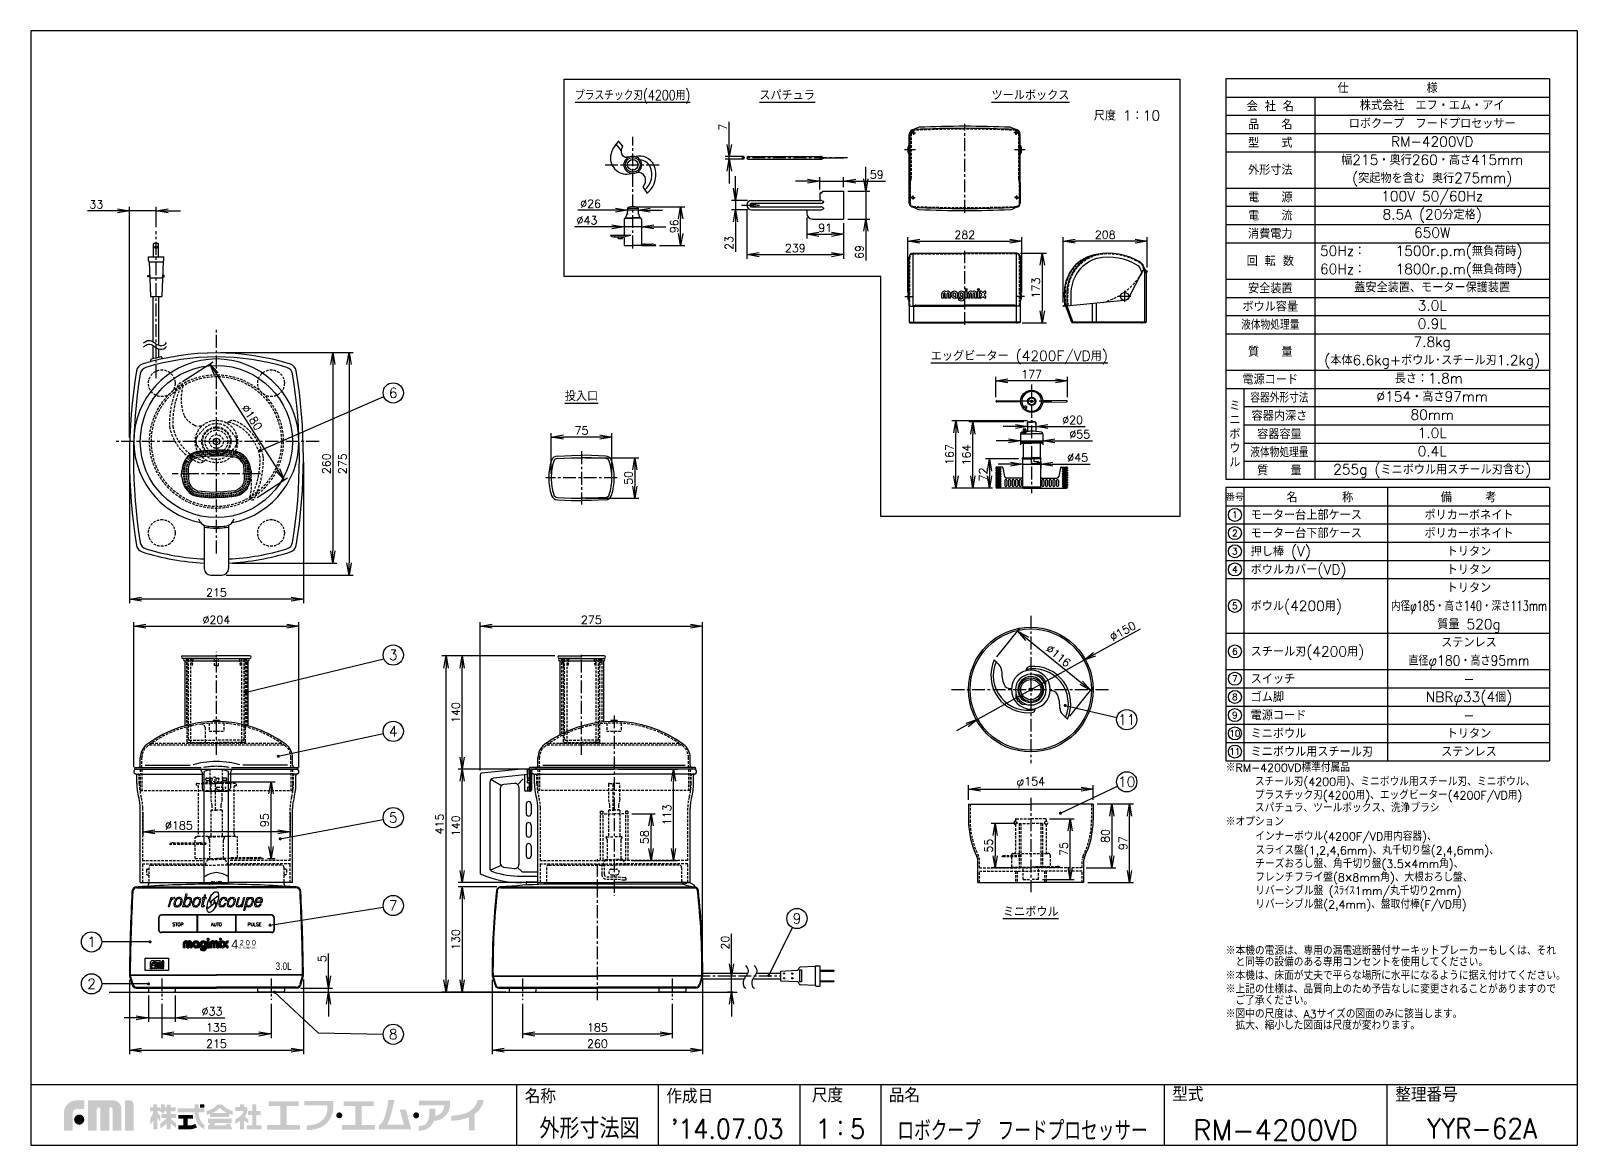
# Model space of a CAD drawing. Extents: x 115 to 2025, y 0 to 1377.
import ezdxf
from ezdxf.enums import TextEntityAlignment as Align

# ---------------------------------------------------------------- set-up
doc = ezdxf.new("R2010")
doc.units = 0
doc.header["$LTSCALE"] = 0.5
doc.header["$PDMODE"] = 3
doc.linetypes.add('CENTER', pattern=[50.8, 31.75, -6.35, 6.35, -6.35])
doc.linetypes.add('HIDDEN', pattern=[9.525, 6.35, -3.175])
doc.layers.get('0').update_dxf_attribs({"linetype": 'CONTINUOUS'})
doc.layers.get('DEFPOINTS').update_dxf_attribs({"linetype": 'CONTINUOUS'})
for name, color, linetype in [('DANMEN', 7, 'CONTINUOUS'), ('KIKI-2D2', 7, 'CONTINUOUS'), ('SIYOU', 7, 'CONTINUOUS'), ('SUNPOU', 7, 'CONTINUOUS'), ('WAKU', 7, 'CONTINUOUS')]:
    doc.layers.add(name, color=color, linetype=linetype)
doc.styles.add('BIGFONT', font='romans.shx', dxfattribs={"bigfont": 'bigfont'})
doc.styles.get("Standard").update_dxf_attribs({"font": 'ROMANS', "bigfont": 'EXTFONT.shx'})
doc.styles.add('STYLE1', font='swiss.ttf', dxfattribs={"bigfont": 'bigfont.shx'})
doc.dimstyles.get("Standard").update_dxf_attribs({"dimscale": 5, "dimtxt": 2, "dimasz": 3, "dimexe": 1, "dimexo": 1, "dimgap": 0.6, "dimtad": 3, "dimdec": 0, "dimzin": 0, "dimdsep": 46, "dimtxsty": 'STANDARD', "dimblk1": 'OPEN', "dimblk2": 'OPEN', "dimsah": 1, "dimcen": 1.5, "dimadec": 0, "dimazin": 0, "dimtfac": 1, "dimtdec": 0, "dimtmove": 0, "dimatfit": 0, "dimldrblk": 'DOTSMALL', "dimfxl": 1, "dimtvp": 1, "dimtolj": 1, "dimtzin": 0, "dimarcsym": 0})
doc.dimstyles.new('STYLE_1', dxfattribs={"dimscale": 5, "dimtxt": 2, "dimasz": 3, "dimexe": 1, "dimexo": 1, "dimgap": 0.6, "dimtad": 3, "dimdec": 0, "dimlfac": 2, "dimzin": 0, "dimdsep": 46, "dimtxsty": 'STANDARD', "dimblk1": 'OPEN', "dimblk2": 'OPEN', "dimsah": 1, "dimcen": 1.5, "dimadec": 0, "dimazin": 0, "dimtfac": 1, "dimtdec": 0, "dimtmove": 0, "dimatfit": 0, "dimldrblk": 'DOTSMALL', "dimfxl": 1, "dimtvp": 1, "dimtolj": 1, "dimtzin": 0, "dimarcsym": 0})
pattern_1 = [(45, (-4494.27663, 179.00366), (-0.0848528137, 0.0848528137), [])]

msp = doc.modelspace()

# ---------------------------------------------------------------- texts
at = {"color": 2}
for s, height, style, p in [('STOP', 4, 'BIGFONT', (289.87, 270.69)), ('AUTO', 4, 'BIGFONT', (337.51, 270.69)), ('PULSE', 4, 'BIGFONT', (382.81, 270.69)), ('4', 11.08, 'STYLE1', (362.45, 242.56))]:
    msp.add_text(s, height=height, dxfattribs=dict(at, style=style)).set_placement(p)
at = {"color": 2, "style": 'STYLE1', "width": 0.8}
for s, height, p in [('2 0 0', 6.432, (372.98, 246.91)), ('AUTOMATIC ', 2.76, (370.9, 242.6)), ('3.0L', 9.231, (417.13, 216.47))]:
    msp.add_text(s, height=height, dxfattribs=at).set_placement(p)
at = {"layer": 'SIYOU', "color": 1, "width": 0.8}
msp.add_text('%%Uプラスチック刃(4200用)', height=12.5, dxfattribs=at).set_placement((858.33, 1291.19), align=Align.CENTER)
at = {"layer": 'SIYOU', "color": 1}
for s, p in [('%%Uスパチュラ', (1049.22, 1291.19)), ('%%Uツールボックス', (1349.76, 1291.19)), ('尺度 1：10', (1469.01, 1266.01)), ('%%Uエッグビーター (4200F/VD用)', (1335.98, 969.03)), ('%%U投入口', (795.08, 919.35)), ('%%Uミニボウル', (1350.18, 282.28))]:
    msp.add_text(s, height=12.5, dxfattribs=at).set_placement(p, align=Align.CENTER)
at = {"layer": 'SIYOU', "color": 7}
for s, p in [('仕\u3000\u3000\u3000\u3000\u3000\u3000\u3000様', (1791.01, 1306.25)), ('会 社 名', (1646.01, 1283.75)), ('品\u3000\u3000名', (1646.01, 1261.25)), ('型\u3000\u3000式', (1646.01, 1238.75)), ('外形寸法', (1646.01, 1205)), ('電\u3000\u3000源', (1646.01, 1171.25)), ('電\u3000\u3000流', (1646.01, 1148.75)), ('消費電力', (1646.01, 1126.25)), ('回 転 数', (1646.01, 1092.5)), ('安全装置', (1646.01, 1058.75)), ('ボウル容量', (1646.01, 1036.25)), ('質\u3000\u3000量', (1646.01, 980.45)), ('電源コード', (1646.01, 946.25)), ('ミ', (1602.26, 913.75)), ('ニ', (1602.26, 896.25)), ('容器内深さ', (1657.26, 901.25)), ('ボ', (1602.26, 878.75)), ('容器容量', (1657.26, 878.75)), ('ウ', (1602.26, 861.25)), ('ル', (1602.26, 843.75)), ('質\u3000\u3000量', (1657.26, 833.75))]:
    msp.add_text(s, height=12.5, dxfattribs=at).set_placement(p, align=Align.MIDDLE_CENTER)
at = {"layer": 'SIYOU', "color": 1}
for s, p in [('株式会社\u3000エフ・エム・アイ', (1846.01, 1285)), ('ロボクープ\u3000フードプロセッサー', (1846.01, 1262.5)), ('RM-4200VD', (1846.01, 1240)), ('幅215・奥行260・高さ415mm', (1846.01, 1217.5)), ('(突起物を含む 奥行275mm)', (1846.01, 1195)), (' 100V 50/60Hz ', (1846.01, 1172.5)), ('8.5A (20分定格)', (1846.01, 1150)), ('650W', (1846.01, 1127.5)), ('1500r.p.m(無負荷時)', (1879.17, 1105)), ('1800r.p.m(無負荷時)', (1879.17, 1082.5)), ('蓋安全装置、モーター保護装置', (1846.01, 1060)), ('3.0L', (1846.01, 1037.5)), ('0.9L', (1846.01, 1015)), ('7.8kg', (1846.01, 992.5)), ('(本体6.6kg+ボウル･スチール刃1.2kg)', (1846.01, 970)), ('長さ：1.8m ', (1846.01, 947.5)), ('%%C154・高さ97mm', (1846.01, 925)), ('80mm', (1846.01, 902.5)), ('1.0L', (1846.01, 880)), ('0.4L', (1846.01, 857.5)), ('255g (ミニボウル用スチール刃含む)', (1846.01, 835)), ('ポリカーボネイト', (1891.49, 778.77)), ('ポリカーボネイト', (1891.49, 756.27)), ('トリタン', (1891.49, 733.77)), ('トリタン', (1891.49, 711.27)), ('トリタン', (1891.49, 688.77)), ('質量 520g', (1891.49, 643.77)), ('ステンレス', (1891.49, 621.27)), ('-', (1891.49, 576.27)), ('NBRφ33(4個)', (1891.49, 553.77)), ('トリタン', (1891.49, 508.77)), ('-', (1891.49, 531.27)), ('ステンレス', (1891.49, 486.27))]:
    msp.add_text(s, height=12.5, dxfattribs=at).set_placement(p, align=Align.MIDDLE_CENTER)
for s, p in [('50Hz：', (1707.35, 1105)), ('60Hz：', (1707.35, 1082.5)), ('モーター台上部ケース', (1621.72, 778.75)), ('モーター台下部ケース', (1621.72, 756.25)), ('押し棒 (V)', (1621.72, 733.75)), ('ボウルカバー(VD)', (1621.72, 711.25)), ('ボウル(4200用)', (1621.72, 666.25)), ('スチール刃(4200用)', (1621.72, 610)), ('スイッチ', (1621.72, 576.25)), ('ゴム脚', (1621.72, 553.75)), ('電源コード', (1621.72, 531.25)), ('ミニボウル', (1621.72, 508.75)), ('ミニボウル用スチール刃', (1621.72, 486.25))]:
    msp.add_text(s, height=12.5, dxfattribs=at).set_placement(p, align=Align.MIDDLE_LEFT)
at = {"layer": 'SIYOU', "color": 7, "width": 0.8}
for s, p in [('液体物処理量', (1646.01, 1013.75)), ('容器外形寸法', (1657.26, 923.75)), ('液体物処理量', (1657.26, 856.25))]:
    msp.add_text(s, height=12.5, dxfattribs=at).set_placement(p, align=Align.MIDDLE_CENTER)
at = {"layer": 'SIYOU', "color": 7}
for s, height, p in [('番号', 8.036, (1602.26, 801.25)), ('名\u3000\u3000\u3000\u3000称', 12.5, (1707.26, 801.25)), ('備\u3000\u3000\u3000考', 12.5, (1891.01, 801.25)), ('1', 8.04, (1602.26, 778.75)), ('2', 8.04, (1602.26, 756.25)), ('3', 8.04, (1602.26, 733.75)), ('4', 8.04, (1602.26, 711.25)), ('5', 8.04, (1602.26, 666.25)), ('6', 8.04, (1602.26, 610)), ('7', 8.04, (1602.26, 576.25)), ('8', 8.04, (1602.26, 553.75)), ('9', 8.04, (1602.26, 531.25)), ('10', 8.036, (1602.26, 508.75)), ('11', 8.036, (1602.26, 486.25))]:
    msp.add_text(s, height=height, dxfattribs=at).set_placement(p, align=Align.MIDDLE)
at = {"layer": 'SIYOU', "color": 1}
for s, width, p in [('内径φ185・高さ140・深さ113mm', 0.7, (1891.49, 666.27)), ('直径φ180・高さ95mm', 0.9, (1891.49, 598.77))]:
    msp.add_text(s, height=12.5, dxfattribs=dict(at, width=width)).set_placement(p, align=Align.MIDDLE_CENTER)
for s, p in [('※RM-4200VD標準付属品', (1591.01, 461.3)), ('\u3000\u3000\u3000スチール刃(4200用)、ミニボウル用スチール刃、ミニボウル、', (1591.01, 443.91)), ('\u3000\u3000\u3000スパチュラ、ツールボックス、洗浄ブラシ', (1591.01, 411.46)), ('\u3000\u3000\u3000プラスチック刃(4200用)、エッグビーター(4200F/VD用)', (1591.01, 427.23)), ('※オプション', (1591.01, 394.39)), ('\u3000\u3000\u3000インナーボウル(4200F/VD用内容器)、', (1591.47, 376.35)), ('\u3000\u3000\u3000スライス盤(1,2,4,6mm)、丸千切り盤(2,4,6mm)、', (1591.47, 359.1)), ('\u3000\u3000\u3000チーズおろし盤、角千切り盤(3.5×4mm角)、', (1591.47, 342.42)), ('\u3000\u3000\u3000フレンチフライ盤(8×8mm角)、大根おろし盤、', (1591.47, 325.74)), ('\u3000\u3000\u3000リバーシブル盤 (ｽﾗｲｽ1mm/丸千切り2mm)', (1591.47, 309.06)), ('\u3000\u3000\u3000リバーシブル盤(2,4mm)、盤取付棒(F/VD用)', (1591.47, 292.39)), ('※本機の電源は、専用の漏電遮断器付サーキットブレーカーもしくは、それ', (1591.01, 234.94)), ('\u3000と同等の設備のある専用コンセントを使用してください。', (1591.01, 220.94)), ('※本機は、床面が丈夫で平らな場所に水平になるように据え付けてください。', (1591.01, 204.22)), ('※上記の仕様は、品質向上のため予告なしに変更されることがありますので', (1591.01, 187.5)), ('\u3000ご了承ください。', (1591.01, 173.5)), ('※図中の尺度は、A3サイズの図面のみに該当します。', (1591.01, 156.78)), ('\u3000拡大、縮小した図面は尺度が変わります。', (1591.01, 142.78))]:
    msp.add_text(s, height=10, dxfattribs=at).set_placement(p)
at = {"layer": 'SUNPOU'}
for s, p in [('6', (562.6, 929.41)), ('3', (562.6, 605.55)), ('4', (562.6, 511.22)), ('11', (1468.63, 525.62)), ('10', (1468.63, 448.81)), ('5', (562.6, 404.68)), ('7', (562.6, 296.01)), ('9', (1061.33, 279.93)), ('1', (189.92, 251.03)), ('2', (189.91, 199.21)), ('8', (562.6, 136.93))]:
    msp.add_text(s, height=12.5, dxfattribs=at).set_placement(p, align=Align.MIDDLE)
at = {"layer": 'WAKU'}
for s, p in [('名称', (725.02, 51.55)), ('作成日', (900.02, 51.55)), ('尺度', (1079.76, 52.71)), ('品名', (1174.84, 52.71)), ('型式', (1524.95, 53.98)), ('整理番号', (1800.43, 53.55))]:
    msp.add_text(s, height=17.5, dxfattribs=at).set_placement(p)
at = {"layer": 'WAKU', "color": 1, "width": 0.9}
for s, height, p in [('外形寸法図', 25, (805, 8.02)), ("'14.07.03", 24, (975, 8.02)), ('1：5', 24, (1115, 8.02)), ('YYR-62A', 25, (1907.5, 8.02))]:
    msp.add_text(s, height=height, dxfattribs=at).set_placement(p, align=Align.CENTER)
at = {"layer": 'WAKU', "color": 1, "width": 0.75}
msp.add_text('ロボクープ\u3000フードプロセッサー', height=25, dxfattribs=at).set_placement((1340, 18.75), align=Align.MIDDLE)
at = {"layer": 'WAKU', "color": 1}
msp.add_text('RM-4200VD', height=25, dxfattribs=at).set_placement((1652.5, 18.75), align=Align.MIDDLE)

# ---------------------------------------------------------------- blocks, each defined once
blk = doc.blocks.new('_OPEN')
at = {"color": 0, "linetype": 'ByBlock'}
for p, q in [((-1, 0.17), (0, 0)), ((0, 0), (-1, -0.17)), ((0, 0), (-1, 0))]:
    blk.add_line(p, q, dxfattribs=at)
blk = doc.blocks.new('*D2')
at = {"layer": 'DEFPOINTS', "color": 0}
for p in [(1339.1, 1116.9), (1198.1, 1048.7), (1339.1, 1048.7)]:
    blk.add_point(p, dxfattribs=at)
at = {"layer": 'SUNPOU', "color": 0, "lineweight": -2}
for p, q in [((1198.1, 1053.7), (1198.1, 1121.9)), ((1213.1, 1116.9), (1324.1, 1116.9)), ((1339.1, 1053.7), (1339.1, 1121.9))]:
    blk.add_line(p, q, dxfattribs=at)
at = {"layer": 'SUNPOU', "color": 0, "lineweight": -2, "xscale": 15, "yscale": 15, "zscale": 15, "rotation": 180}
blk.add_blockref('_OPEN', (1198.1, 1116.9), dxfattribs=at)
at = {"layer": 'SUNPOU', "color": 0, "lineweight": -2, "xscale": 15, "yscale": 15, "zscale": 15}
blk.add_blockref('_OPEN', (1339.1, 1116.9), dxfattribs=at)
at = {"layer": 'SUNPOU', "color": 0, "insert": (1268.6, 1124.9), "char_height": 10, "attachment_point": 5}
blk.add_mtext('\\A1;282', dxfattribs=at)
blk = doc.blocks.new('_DotSmall')
at = {"color": 0, "linetype": 'ByBlock', "const_width": 0.5}
blk.add_lwpolyline([(-0.0625, 0, 1), (0.0625, 0, 1)], format="xyb", close=True, dxfattribs=at)
blk = doc.blocks.new('*D3')
at = {"layer": 'DEFPOINTS', "color": 0}
for p in [(1073.5, 1151.3), (1119, 1144.3), (1119, 1125.4)]:
    blk.add_point(p, dxfattribs=at)
at = {"layer": 'SUNPOU', "color": 0, "lineweight": -2}
for p, q in [((1073.5, 1146.3), (1073.5, 1120.4)), ((1119, 1139.3), (1119, 1120.4)), ((1088.5, 1125.4), (1104, 1125.4))]:
    blk.add_line(p, q, dxfattribs=at)
at = {"layer": 'SUNPOU', "color": 0, "lineweight": -2, "xscale": 15, "yscale": 15, "zscale": 15, "rotation": 180}
blk.add_blockref('_OPEN', (1073.5, 1125.4), dxfattribs=at)
at = {"layer": 'SUNPOU', "color": 0, "lineweight": -2, "xscale": 15, "yscale": 15, "zscale": 15}
blk.add_blockref('_OPEN', (1119, 1125.4), dxfattribs=at)
at = {"layer": 'SUNPOU', "color": 0, "insert": (1096.2, 1133.4), "char_height": 10, "attachment_point": 5}
blk.add_mtext('\\A1;91', dxfattribs=at)
blk = doc.blocks.new('*D4')
at = {"layer": 'DEFPOINTS', "color": 0}
for p in [(977.7, 1221.5), (1001.1, 1221.5), (1001.1, 1218.3)]:
    blk.add_point(p, dxfattribs=at)
at = {"layer": 'SUNPOU', "color": 0, "lineweight": -2}
for p, q in [((977.7, 1236.5), (977.7, 1264.2)), ((996.1, 1221.5), (972.7, 1221.5)), ((996.1, 1218.3), (972.7, 1218.3)), ((977.7, 1218.3), (977.7, 1221.5)), ((977.7, 1203.3), (977.7, 1188.3))]:
    blk.add_line(p, q, dxfattribs=at)
at = {"layer": 'SUNPOU', "color": 0, "lineweight": -2, "xscale": 15, "yscale": 15, "zscale": 15}
for p, rotation in [((977.7, 1221.5), 270), ((977.7, 1218.3), 90)]:
    blk.add_blockref('_OPEN', p, dxfattribs=dict(at, rotation=rotation))
at = {"layer": 'SUNPOU', "color": 0, "insert": (969.7, 1257.9), "char_height": 10, "attachment_point": 5, "rotation": 90}
blk.add_mtext('\\A1;7', dxfattribs=at)
blk = doc.blocks.new('*D5')
at = {"layer": 'DEFPOINTS', "color": 0}
for p in [(1119, 1191.2), (1089.5, 1175.8), (1119, 1178.8)]:
    blk.add_point(p, dxfattribs=at)
at = {"layer": 'SUNPOU', "color": 0, "lineweight": -2}
for p, q in [((1074.5, 1191.2), (1059.5, 1191.2)), ((1089.5, 1180.8), (1089.5, 1196.2)), ((1089.5, 1191.2), (1119, 1191.2)), ((1119, 1183.8), (1119, 1196.2)), ((1134, 1191.2), (1170.7, 1191.2))]:
    blk.add_line(p, q, dxfattribs=at)
at = {"layer": 'SUNPOU', "color": 0, "lineweight": -2, "xscale": 15, "yscale": 15, "zscale": 15}
blk.add_blockref('_OPEN', (1089.5, 1191.2), dxfattribs=at)
at = {"layer": 'SUNPOU', "color": 0, "lineweight": -2, "xscale": 15, "yscale": 15, "zscale": 15, "rotation": 180}
blk.add_blockref('_OPEN', (1119, 1191.2), dxfattribs=at)
at = {"layer": 'SUNPOU', "color": 0, "insert": (1159.9, 1199.2), "char_height": 10, "attachment_point": 5}
blk.add_mtext('\\A1;59', dxfattribs=at)
blk = doc.blocks.new('*D6')
at = {"layer": 'DEFPOINTS', "color": 0}
for p in [(1119, 1178.8), (1119, 1144.3), (1146.4, 1144.3)]:
    blk.add_point(p, dxfattribs=at)
at = {"layer": 'SUNPOU', "color": 0, "lineweight": -2}
for p, q in [((1146.4, 1193.8), (1146.4, 1208.8)), ((1124, 1178.8), (1151.4, 1178.8)), ((1146.4, 1178.8), (1146.4, 1144.3)), ((1124, 1144.3), (1151.4, 1144.3)), ((1146.4, 1129.3), (1146.4, 1093))]:
    blk.add_line(p, q, dxfattribs=at)
at = {"layer": 'SUNPOU', "color": 0, "lineweight": -2, "xscale": 15, "yscale": 15, "zscale": 15}
for p, rotation in [((1146.4, 1178.8), 270), ((1146.4, 1144.3), 90)]:
    blk.add_blockref('_OPEN', p, dxfattribs=dict(at, rotation=rotation))
at = {"layer": 'SUNPOU', "color": 0, "insert": (1138.4, 1103.6), "char_height": 10, "attachment_point": 5, "rotation": 90}
blk.add_mtext('\\A1;69', dxfattribs=at)
blk = doc.blocks.new('*D7')
at = {"layer": 'DEFPOINTS', "color": 0}
for p in [(999.5, 1161.5), (1119, 1144.3), (1119, 1100.3)]:
    blk.add_point(p, dxfattribs=at)
at = {"layer": 'SUNPOU', "color": 0, "lineweight": -2}
for p, q in [((999.5, 1156.5), (999.5, 1095.3)), ((1119, 1139.3), (1119, 1095.3)), ((1014.5, 1100.3), (1104, 1100.3))]:
    blk.add_line(p, q, dxfattribs=at)
at = {"layer": 'SUNPOU', "color": 0, "lineweight": -2, "xscale": 15, "yscale": 15, "zscale": 15, "rotation": 180}
blk.add_blockref('_OPEN', (999.5, 1100.3), dxfattribs=at)
at = {"layer": 'SUNPOU', "color": 0, "lineweight": -2, "xscale": 15, "yscale": 15, "zscale": 15}
blk.add_blockref('_OPEN', (1119, 1100.3), dxfattribs=at)
at = {"layer": 'SUNPOU', "color": 0, "insert": (1059.2, 1108.3), "char_height": 10, "attachment_point": 5}
blk.add_mtext('\\A1;239', dxfattribs=at)
blk = doc.blocks.new('*D8')
at = {"layer": 'DEFPOINTS', "color": 0}
for p in [(852, 1156.2), (852, 1155.2), (865, 1156.2)]:
    blk.add_point(p, dxfattribs=at)
at = {"layer": 'SUNPOU', "color": 0, "lineweight": -2}
for p, q in [((837, 1155.2), (790.8, 1155.2)), ((865, 1155.2), (852, 1155.2)), ((852, 1151.2), (852, 1150.2)), ((865, 1151.2), (865, 1150.2)), ((880, 1155.2), (895, 1155.2))]:
    blk.add_line(p, q, dxfattribs=at)
at = {"layer": 'SUNPOU', "color": 0, "lineweight": -2, "xscale": 15, "yscale": 15, "zscale": 15}
blk.add_blockref('_OPEN', (852, 1155.2), dxfattribs=at)
at = {"layer": 'SUNPOU', "color": 0, "lineweight": -2, "xscale": 15, "yscale": 15, "zscale": 15, "rotation": 180}
blk.add_blockref('_OPEN', (865, 1155.2), dxfattribs=at)
at = {"layer": 'SUNPOU', "color": 0, "insert": (806.4, 1163.2), "char_height": 10, "attachment_point": 5}
blk.add_mtext('\\A1;%%C26', dxfattribs=at)
blk = doc.blocks.new('*D9')
at = {"layer": 'DEFPOINTS', "color": 0}
for p in [(847.8, 1134.7), (847.8, 1134.5), (869.3, 1135.9)]:
    blk.add_point(p, dxfattribs=at)
at = {"layer": 'SUNPOU', "color": 0, "lineweight": -2}
for p, q in [((832.8, 1134.7), (786.3, 1134.7)), ((847.8, 1139.5), (847.8, 1139.7)), ((869.3, 1134.7), (847.8, 1134.7)), ((869.3, 1130.9), (869.3, 1129.7)), ((884.3, 1134.7), (899.3, 1134.7))]:
    blk.add_line(p, q, dxfattribs=at)
at = {"layer": 'SUNPOU', "color": 0, "lineweight": -2, "xscale": 15, "yscale": 15, "zscale": 15}
blk.add_blockref('_OPEN', (847.8, 1134.7), dxfattribs=at)
at = {"layer": 'SUNPOU', "color": 0, "lineweight": -2, "xscale": 15, "yscale": 15, "zscale": 15, "rotation": 180}
blk.add_blockref('_OPEN', (869.3, 1134.7), dxfattribs=at)
at = {"layer": 'SUNPOU', "color": 0, "insert": (801.9, 1142.7), "char_height": 10, "attachment_point": 5}
blk.add_mtext('\\A1;%%C43', dxfattribs=at)
blk = doc.blocks.new('*D10')
at = {"layer": 'DEFPOINTS', "color": 0}
for p in [(858.5, 1159.4), (917.6, 1159.4), (886.4, 1111.4)]:
    blk.add_point(p, dxfattribs=at)
at = {"layer": 'SUNPOU', "color": 0, "lineweight": -2}
for p, q in [((863.5, 1159.4), (922.6, 1159.4)), ((917.6, 1126.4), (917.6, 1144.4)), ((891.4, 1111.4), (922.6, 1111.4))]:
    blk.add_line(p, q, dxfattribs=at)
at = {"layer": 'SUNPOU', "color": 0, "lineweight": -2, "xscale": 15, "yscale": 15, "zscale": 15}
for p, rotation in [((917.6, 1159.4), 90), ((917.6, 1111.4), 270)]:
    blk.add_blockref('_OPEN', p, dxfattribs=dict(at, rotation=rotation))
at = {"layer": 'SUNPOU', "color": 0, "insert": (909.6, 1135.4), "char_height": 10, "attachment_point": 5, "rotation": 90}
blk.add_mtext('\\A1;96', dxfattribs=at)
blk = doc.blocks.new('*D11')
at = {"layer": 'DEFPOINTS', "color": 0}
for p in [(1332.3, 1102.2), (1334.6, 1015.9), (1364.4, 1015.9)]:
    blk.add_point(p, dxfattribs=at)
at = {"layer": 'SUNPOU', "color": 0, "lineweight": -2}
for p, q in [((1337.3, 1102.2), (1369.4, 1102.2)), ((1364.4, 1087.2), (1364.4, 1030.9)), ((1339.6, 1015.9), (1369.4, 1015.9))]:
    blk.add_line(p, q, dxfattribs=at)
at = {"layer": 'SUNPOU', "color": 0, "lineweight": -2, "xscale": 15, "yscale": 15, "zscale": 15}
for p, rotation in [((1364.4, 1102.2), 90), ((1364.4, 1015.9), 270)]:
    blk.add_blockref('_OPEN', p, dxfattribs=dict(at, rotation=rotation))
at = {"layer": 'SUNPOU', "color": 0, "insert": (1356.4, 1059.1), "char_height": 10, "attachment_point": 5, "rotation": 90}
blk.add_mtext('\\A1;173', dxfattribs=at)
blk = doc.blocks.new('*D12')
at = {"layer": 'DEFPOINTS', "color": 0}
for p in [(1390.1, 1116.9), (1494.1, 1079.4), (1390.1, 1036.1)]:
    blk.add_point(p, dxfattribs=at)
at = {"layer": 'SUNPOU', "color": 0, "lineweight": -2}
for p, q in [((1390.1, 1041.1), (1390.1, 1121.9)), ((1479.1, 1116.9), (1405.1, 1116.9)), ((1494.1, 1084.4), (1494.1, 1121.9))]:
    blk.add_line(p, q, dxfattribs=at)
at = {"layer": 'SUNPOU', "color": 0, "lineweight": -2, "xscale": 15, "yscale": 15, "zscale": 15, "rotation": 180}
blk.add_blockref('_OPEN', (1390.1, 1116.9), dxfattribs=at)
at = {"layer": 'SUNPOU', "color": 0, "lineweight": -2, "xscale": 15, "yscale": 15, "zscale": 15}
blk.add_blockref('_OPEN', (1494.1, 1116.9), dxfattribs=at)
at = {"layer": 'SUNPOU', "color": 0, "insert": (1442.1, 1124.9), "char_height": 10, "attachment_point": 5}
blk.add_mtext('\\A1;208', dxfattribs=at)
blk = doc.blocks.new('*D13')
at = {"layer": 'DEFPOINTS', "color": 0}
for p in [(795.2, 849.4), (795.2, 799.4), (861.1, 799.4)]:
    blk.add_point(p, dxfattribs=at)
at = {"layer": 'SUNPOU', "color": 0, "lineweight": -2}
for p, q in [((800.2, 849.4), (866.1, 849.4)), ((861.1, 834.4), (861.1, 814.4)), ((800.2, 799.4), (866.1, 799.4))]:
    blk.add_line(p, q, dxfattribs=at)
at = {"layer": 'SUNPOU', "color": 0, "lineweight": -2, "xscale": 15, "yscale": 15, "zscale": 15}
for p, rotation in [((861.1, 849.4), 90), ((861.1, 799.4), 270)]:
    blk.add_blockref('_OPEN', p, dxfattribs=dict(at, rotation=rotation))
at = {"layer": 'SUNPOU', "color": 0, "insert": (853.1, 824.4), "char_height": 10, "attachment_point": 5, "rotation": 90}
blk.add_mtext('\\A1;50', dxfattribs=at)
blk = doc.blocks.new('*D14')
at = {"layer": 'DEFPOINTS', "color": 0}
for p in [(757.7, 874.9), (757.7, 824.4), (832.7, 824.4)]:
    blk.add_point(p, dxfattribs=at)
at = {"layer": 'SUNPOU', "color": 0, "lineweight": -2}
for p, q in [((757.7, 829.4), (757.7, 879.9)), ((832.7, 829.4), (832.7, 879.9)), ((817.7, 874.9), (772.7, 874.9))]:
    blk.add_line(p, q, dxfattribs=at)
at = {"layer": 'SUNPOU', "color": 0, "lineweight": -2, "xscale": 15, "yscale": 15, "zscale": 15, "rotation": 180}
blk.add_blockref('_OPEN', (757.7, 874.9), dxfattribs=at)
at = {"layer": 'SUNPOU', "color": 0, "lineweight": -2, "xscale": 15, "yscale": 15, "zscale": 15}
blk.add_blockref('_OPEN', (832.7, 874.9), dxfattribs=at)
at = {"layer": 'SUNPOU', "color": 0, "insert": (795.2, 882.9), "char_height": 10, "attachment_point": 5}
blk.add_mtext('\\A1;75', dxfattribs=at)
blk = doc.blocks.new('*D15')
at = {"layer": 'DEFPOINTS', "color": 0}
for p in [(1305.1, 599.5), (1424.2, 561.8), (1395.3, 526.2)]:
    blk.add_point(p, dxfattribs=at)
at = {"layer": 'SUNPOU', "color": 0, "lineweight": -2}
for p, q in [((1308.2, 603.4), (1337.1, 639)), ((1345.6, 625.6), (1412.6, 571.2)), ((1398.5, 530), (1427.4, 565.7))]:
    blk.add_line(p, q, dxfattribs=at)
at = {"layer": 'SUNPOU', "color": 0, "lineweight": -2, "xscale": 15, "yscale": 15, "zscale": 15}
for p, rotation in [((1334, 635.1), 140.9130941535423), ((1424.2, 561.8), 320.9130941535423)]:
    blk.add_blockref('_OPEN', p, dxfattribs=dict(at, rotation=rotation))
at = {"layer": 'SUNPOU', "color": 0, "insert": (1384.2, 604.6), "char_height": 10, "attachment_point": 5, "rotation": 320.9131}
blk.add_mtext('\\A1;%%C116', dxfattribs=at)
blk = doc.blocks.new('*D16')
at = {"layer": 'DEFPOINTS', "color": 0}
for p in [(1005.2, 1167.3), (985.4, 1155.8), (1005.2, 1155.8)]:
    blk.add_point(p, dxfattribs=at)
at = {"layer": 'SUNPOU', "color": 0, "lineweight": -2}
for p, q in [((985.4, 1182.3), (985.4, 1197.3)), ((1000.2, 1167.3), (980.4, 1167.3)), ((985.4, 1167.3), (985.4, 1155.8)), ((1000.2, 1155.8), (980.4, 1155.8)), ((985.4, 1140.8), (985.4, 1103.6))]:
    blk.add_line(p, q, dxfattribs=at)
at = {"layer": 'SUNPOU', "color": 0, "lineweight": -2, "xscale": 15, "yscale": 15, "zscale": 15}
for p, rotation in [((985.4, 1167.3), 270), ((985.4, 1155.8), 90)]:
    blk.add_blockref('_OPEN', p, dxfattribs=dict(at, rotation=rotation))
at = {"layer": 'SUNPOU', "color": 0, "insert": (977.4, 1114.7), "char_height": 10, "attachment_point": 5, "rotation": 90}
blk.add_mtext('\\A1;23', dxfattribs=at)
blk = doc.blocks.new('*D17')
at = {"layer": 'DEFPOINTS', "color": 0}
for p in [(1415.8, 599.2), (1284.6, 526.4)]:
    blk.add_point(p, dxfattribs=at)
at = {"layer": 'SUNPOU', "color": 0, "lineweight": -2}
for p, q in [((1428.9, 606.5), (1485.5, 637.9)), ((1284.6, 526.4), (1415.8, 599.2)), ((1271.5, 519.1), (1258.4, 511.9))]:
    blk.add_line(p, q, dxfattribs=at)
at = {"layer": 'SUNPOU', "color": 0, "lineweight": -2, "xscale": 15, "yscale": 15, "zscale": 15}
for p, rotation in [((1415.8, 599.2), 209.0344874769737), ((1284.6, 526.4), 29.03448747697371)]:
    blk.add_blockref('_OPEN', p, dxfattribs=dict(at, rotation=rotation))
at = {"layer": 'SUNPOU', "color": 0, "insert": (1463.8, 635), "char_height": 10, "attachment_point": 5, "rotation": 29.0345}
blk.add_mtext('\\A1;∅150', dxfattribs=at)
blk = doc.blocks.new('*D18')
at = {"layer": 'DEFPOINTS', "color": 0}
for p in [(1427.2, 439.8), (1273.2, 421.5), (1427.2, 421.5)]:
    blk.add_point(p, dxfattribs=at)
at = {"layer": 'SUNPOU', "color": 0, "lineweight": -2}
for p, q in [((1273.2, 426.5), (1273.2, 444.8)), ((1288.2, 439.8), (1412.2, 439.8)), ((1427.2, 426.5), (1427.2, 444.8))]:
    blk.add_line(p, q, dxfattribs=at)
at = {"layer": 'SUNPOU', "color": 0, "lineweight": -2, "xscale": 15, "yscale": 15, "zscale": 15, "rotation": 180}
blk.add_blockref('_OPEN', (1273.2, 439.8), dxfattribs=at)
at = {"layer": 'SUNPOU', "color": 0, "lineweight": -2, "xscale": 15, "yscale": 15, "zscale": 15}
blk.add_blockref('_OPEN', (1427.2, 439.8), dxfattribs=at)
at = {"layer": 'SUNPOU', "color": 0, "insert": (1350.2, 447.8), "char_height": 10, "attachment_point": 5}
blk.add_mtext('\\A1;φ154', dxfattribs=at)
blk = doc.blocks.new('*D19')
at = {"layer": 'DEFPOINTS', "color": 0}
for p in [(1427.2, 421.5), (1472.1, 421.5), (1415.7, 324.5)]:
    blk.add_point(p, dxfattribs=at)
at = {"layer": 'SUNPOU', "color": 0, "lineweight": -2}
for p, q in [((1432.2, 421.5), (1477.1, 421.5)), ((1472.1, 339.5), (1472.1, 406.5)), ((1420.7, 324.5), (1477.1, 324.5))]:
    blk.add_line(p, q, dxfattribs=at)
at = {"layer": 'SUNPOU', "color": 0, "lineweight": -2, "xscale": 15, "yscale": 15, "zscale": 15}
for p, rotation in [((1472.1, 421.5), 90), ((1472.1, 324.5), 270)]:
    blk.add_blockref('_OPEN', p, dxfattribs=dict(at, rotation=rotation))
at = {"layer": 'SUNPOU', "color": 0, "insert": (1464.1, 373), "char_height": 10, "attachment_point": 5, "rotation": 90}
blk.add_mtext('\\A1;97', dxfattribs=at)
blk = doc.blocks.new('*D20')
at = {"layer": 'DEFPOINTS', "color": 0}
for p in [(1368.2, 403.3), (1398.9, 403.3), (1359.7, 328.3)]:
    blk.add_point(p, dxfattribs=at)
at = {"layer": 'SUNPOU', "color": 0, "lineweight": -2}
for p, q in [((1373.2, 403.3), (1403.9, 403.3)), ((1398.9, 343.3), (1398.9, 388.3)), ((1364.7, 328.3), (1403.9, 328.3))]:
    blk.add_line(p, q, dxfattribs=at)
at = {"layer": 'SUNPOU', "color": 0, "lineweight": -2, "xscale": 15, "yscale": 15, "zscale": 15}
for p, rotation in [((1398.9, 403.3), 90), ((1398.9, 328.3), 270)]:
    blk.add_blockref('_OPEN', p, dxfattribs=dict(at, rotation=rotation))
at = {"layer": 'SUNPOU', "color": 0, "insert": (1390.9, 365.8), "char_height": 10, "attachment_point": 5, "rotation": 90}
blk.add_mtext('\\A1;75', dxfattribs=at)
blk = doc.blocks.new('*D21')
at = {"layer": 'DEFPOINTS', "color": 0}
for p in [(1427.2, 421.5), (1413.7, 342.5), (1450.3, 342.5)]:
    blk.add_point(p, dxfattribs=at)
at = {"layer": 'SUNPOU', "color": 0, "lineweight": -2}
for p, q in [((1432.2, 421.5), (1455.3, 421.5)), ((1450.3, 406.5), (1450.3, 357.5)), ((1418.7, 342.5), (1455.3, 342.5))]:
    blk.add_line(p, q, dxfattribs=at)
at = {"layer": 'SUNPOU', "color": 0, "lineweight": -2, "xscale": 15, "yscale": 15, "zscale": 15}
for p, rotation in [((1450.3, 421.5), 90), ((1450.3, 342.5), 270)]:
    blk.add_blockref('_OPEN', p, dxfattribs=dict(at, rotation=rotation))
at = {"layer": 'SUNPOU', "color": 0, "insert": (1442.3, 382), "char_height": 10, "attachment_point": 5, "rotation": 90}
blk.add_mtext('\\A1;80', dxfattribs=at)
blk = doc.blocks.new('*D22')
at = {"layer": 'DEFPOINTS', "color": 0}
for p in [(1335.7, 397.5), (1306.1, 342.5), (1335.7, 342.5)]:
    blk.add_point(p, dxfattribs=at)
at = {"layer": 'SUNPOU', "color": 0, "lineweight": -2}
for p, q in [((1330.7, 397.5), (1301.1, 397.5)), ((1306.1, 382.5), (1306.1, 357.5)), ((1330.7, 342.5), (1301.1, 342.5))]:
    blk.add_line(p, q, dxfattribs=at)
at = {"layer": 'SUNPOU', "color": 0, "lineweight": -2, "xscale": 15, "yscale": 15, "zscale": 15}
for p, rotation in [((1306.1, 397.5), 90), ((1306.1, 342.5), 270)]:
    blk.add_blockref('_OPEN', p, dxfattribs=dict(at, rotation=rotation))
at = {"layer": 'SUNPOU', "color": 0, "insert": (1298.1, 370), "char_height": 10, "attachment_point": 5, "rotation": 90}
blk.add_mtext('\\A1;55', dxfattribs=at)
blk = doc.blocks.new('*D28')
at = {"layer": 'DEFPOINTS', "color": 0}
for p in [(1307, 944.4), (1307, 919.1), (1395.5, 919.1)]:
    blk.add_point(p, dxfattribs=at)
at = {"layer": 'SUNPOU', "color": 0, "lineweight": -2}
for p, q in [((1307, 924.1), (1307, 949.4)), ((1380.5, 944.4), (1322, 944.4)), ((1395.5, 924.1), (1395.5, 949.4))]:
    blk.add_line(p, q, dxfattribs=at)
at = {"layer": 'SUNPOU', "color": 0, "lineweight": -2, "xscale": 15, "yscale": 15, "zscale": 15, "rotation": 180}
blk.add_blockref('_OPEN', (1307, 944.4), dxfattribs=at)
at = {"layer": 'SUNPOU', "color": 0, "lineweight": -2, "xscale": 15, "yscale": 15, "zscale": 15}
blk.add_blockref('_OPEN', (1395.5, 944.4), dxfattribs=at)
at = {"layer": 'SUNPOU', "color": 0, "insert": (1351.2, 952.4), "char_height": 10, "attachment_point": 5}
blk.add_mtext('\\A1;177', dxfattribs=at)
blk = doc.blocks.new('*D29')
at = {"layer": 'DEFPOINTS', "color": 0}
for p in [(1340, 847.8), (1299.2, 811.8), (1308, 811.8)]:
    blk.add_point(p, dxfattribs=at)
at = {"layer": 'SUNPOU', "color": 0, "lineweight": -2}
for p, q in [((1335, 847.8), (1294.2, 847.8)), ((1299.2, 832.8), (1299.2, 826.8)), ((1303, 811.8), (1294.2, 811.8))]:
    blk.add_line(p, q, dxfattribs=at)
at = {"layer": 'SUNPOU', "color": 0, "lineweight": -2, "xscale": 15, "yscale": 15, "zscale": 15}
for p, rotation in [((1299.2, 847.8), 90), ((1299.2, 811.8), 270)]:
    blk.add_blockref('_OPEN', p, dxfattribs=dict(at, rotation=rotation))
at = {"layer": 'SUNPOU', "color": 0, "insert": (1291.2, 828.7), "char_height": 10, "attachment_point": 5, "rotation": 90}
blk.add_mtext('\\A1;72', dxfattribs=at)
blk = doc.blocks.new('*D30')
at = {"layer": 'DEFPOINTS', "color": 0}
for p in [(1340, 849.8), (1362.5, 849.8), (1362.5, 841.5)]:
    blk.add_point(p, dxfattribs=at)
at = {"layer": 'SUNPOU', "color": 0, "lineweight": -2}
for p, q in [((1325, 841.5), (1310, 841.5)), ((1340, 844.8), (1340, 836.5)), ((1340, 841.5), (1362.5, 841.5)), ((1362.5, 844.8), (1362.5, 836.5)), ((1377.5, 841.5), (1423.7, 841.5))]:
    blk.add_line(p, q, dxfattribs=at)
at = {"layer": 'SUNPOU', "color": 0, "lineweight": -2, "xscale": 15, "yscale": 15, "zscale": 15}
blk.add_blockref('_OPEN', (1340, 841.5), dxfattribs=at)
at = {"layer": 'SUNPOU', "color": 0, "lineweight": -2, "xscale": 15, "yscale": 15, "zscale": 15, "rotation": 180}
blk.add_blockref('_OPEN', (1362.5, 841.5), dxfattribs=at)
at = {"layer": 'SUNPOU', "color": 0, "insert": (1408.1, 849.5), "char_height": 10, "attachment_point": 5}
blk.add_mtext('\\A1;%%C45', dxfattribs=at)
blk = doc.blocks.new('*D24')
at = {"layer": 'DEFPOINTS', "color": 0}
for p in [(1337.5, 872.8), (1365, 872.8), (1365, 870.3)]:
    blk.add_point(p, dxfattribs=at)
at = {"layer": 'SUNPOU', "color": 0, "lineweight": -2}
for p, q in [((1322.5, 870.3), (1307.5, 870.3)), ((1337.5, 870.3), (1365, 870.3)), ((1337.5, 867.8), (1337.5, 865.3)), ((1365, 867.8), (1365, 865.3)), ((1380, 870.3), (1426.2, 870.3))]:
    blk.add_line(p, q, dxfattribs=at)
at = {"layer": 'SUNPOU', "color": 0, "lineweight": -2, "xscale": 15, "yscale": 15, "zscale": 15}
blk.add_blockref('_OPEN', (1337.5, 870.3), dxfattribs=at)
at = {"layer": 'SUNPOU', "color": 0, "lineweight": -2, "xscale": 15, "yscale": 15, "zscale": 15, "rotation": 180}
blk.add_blockref('_OPEN', (1365, 870.3), dxfattribs=at)
at = {"layer": 'SUNPOU', "color": 0, "insert": (1410.6, 878.3), "char_height": 10, "attachment_point": 5}
blk.add_mtext('\\A1;%%C55', dxfattribs=at)
blk = doc.blocks.new('*D25')
at = {"layer": 'DEFPOINTS', "color": 0}
for p in [(1346.2, 888), (1346.2, 885.3), (1356.2, 885.3)]:
    blk.add_point(p, dxfattribs=at)
at = {"layer": 'SUNPOU', "color": 0, "lineweight": -2}
for p, q in [((1331.2, 888), (1316.2, 888)), ((1346.2, 890.3), (1346.2, 893)), ((1346.2, 888), (1356.2, 888)), ((1356.2, 890.3), (1356.2, 893)), ((1371.2, 888), (1417.5, 888))]:
    blk.add_line(p, q, dxfattribs=at)
at = {"layer": 'SUNPOU', "color": 0, "lineweight": -2, "xscale": 15, "yscale": 15, "zscale": 15}
blk.add_blockref('_OPEN', (1346.2, 888), dxfattribs=at)
at = {"layer": 'SUNPOU', "color": 0, "lineweight": -2, "xscale": 15, "yscale": 15, "zscale": 15, "rotation": 180}
blk.add_blockref('_OPEN', (1356.2, 888), dxfattribs=at)
at = {"layer": 'SUNPOU', "color": 0, "insert": (1401.8, 896), "char_height": 10, "attachment_point": 5}
blk.add_mtext('\\A1;%%C20', dxfattribs=at)
blk = doc.blocks.new('*D26')
at = {"layer": 'DEFPOINTS', "color": 0}
for p in [(1257.7, 895), (1351.2, 895), (1308, 811.8)]:
    blk.add_point(p, dxfattribs=at)
at = {"layer": 'SUNPOU', "color": 0, "lineweight": -2}
for p, q in [((1346.2, 895), (1252.7, 895)), ((1257.7, 826.8), (1257.7, 880)), ((1303, 811.8), (1252.7, 811.8))]:
    blk.add_line(p, q, dxfattribs=at)
at = {"layer": 'SUNPOU', "color": 0, "lineweight": -2, "xscale": 15, "yscale": 15, "zscale": 15}
for p, rotation in [((1257.7, 895), 90), ((1257.7, 811.8), 270)]:
    blk.add_blockref('_OPEN', p, dxfattribs=dict(at, rotation=rotation))
at = {"layer": 'SUNPOU', "color": 0, "insert": (1249.7, 853.4), "char_height": 10, "attachment_point": 5, "rotation": 90}
blk.add_mtext('\\A1;167', dxfattribs=at)
blk = doc.blocks.new('*D27')
at = {"layer": 'DEFPOINTS', "color": 0}
for p in [(1278.6, 893.5), (1346.7, 893.5), (1308, 811.8)]:
    blk.add_point(p, dxfattribs=at)
at = {"layer": 'SUNPOU', "color": 0, "lineweight": -2}
for p, q in [((1341.7, 893.5), (1273.6, 893.5)), ((1278.6, 826.8), (1278.6, 878.5)), ((1303, 811.8), (1273.6, 811.8))]:
    blk.add_line(p, q, dxfattribs=at)
at = {"layer": 'SUNPOU', "color": 0, "lineweight": -2, "xscale": 15, "yscale": 15, "zscale": 15}
for p, rotation in [((1278.6, 893.5), 90), ((1278.6, 811.8), 270)]:
    blk.add_blockref('_OPEN', p, dxfattribs=dict(at, rotation=rotation))
at = {"layer": 'SUNPOU', "color": 0, "insert": (1270.6, 852.7), "char_height": 10, "attachment_point": 5, "rotation": 90}
blk.add_mtext('\\A1;164', dxfattribs=at)
blk = doc.blocks.new('*D31')
at = {"layer": 'DEFPOINTS', "color": 0}
for p in [(344.1, 979.4), (359.1, 719.2), (488, 719.2)]:
    blk.add_point(p, dxfattribs=at)
at = {"layer": 'SUNPOU', "color": 0, "lineweight": -2}
for p, q in [((349.1, 979.4), (493, 979.4)), ((488, 964.4), (488, 734.2)), ((364.1, 719.2), (493, 719.2))]:
    blk.add_line(p, q, dxfattribs=at)
at = {"layer": 'SUNPOU', "color": 0, "lineweight": -2, "xscale": 15, "yscale": 15, "zscale": 15}
for p, rotation in [((488, 979.4), 90), ((488, 719.2), 270)]:
    blk.add_blockref('_OPEN', p, dxfattribs=dict(at, rotation=rotation))
at = {"layer": 'SUNPOU', "color": 0, "insert": (480, 841.9), "char_height": 10, "attachment_point": 5, "rotation": 90}
blk.add_mtext('\\A1;260', dxfattribs=at)
blk = doc.blocks.new('*D32')
at = {"layer": 'DEFPOINTS', "color": 0}
for p in [(236.6, 848.9), (451.6, 848.9), (236.6, 674.7)]:
    blk.add_point(p, dxfattribs=at)
at = {"layer": 'SUNPOU', "color": 0, "lineweight": -2}
for p, q in [((236.6, 843.9), (236.6, 669.7)), ((451.6, 843.9), (451.6, 669.7)), ((436.6, 674.7), (251.6, 674.7))]:
    blk.add_line(p, q, dxfattribs=at)
at = {"layer": 'SUNPOU', "color": 0, "lineweight": -2, "xscale": 15, "yscale": 15, "zscale": 15, "rotation": 180}
blk.add_blockref('_OPEN', (236.6, 674.7), dxfattribs=at)
at = {"layer": 'SUNPOU', "color": 0, "lineweight": -2, "xscale": 15, "yscale": 15, "zscale": 15}
blk.add_blockref('_OPEN', (451.6, 674.7), dxfattribs=at)
at = {"layer": 'SUNPOU', "color": 0, "insert": (344.1, 682.7), "char_height": 10, "attachment_point": 5}
blk.add_mtext('\\A1;215', dxfattribs=at)
blk = doc.blocks.new('*D33')
at = {"layer": 'DEFPOINTS', "color": 0}
for p in [(446.1, 641.1), (242.1, 461.8), (446.1, 461.5)]:
    blk.add_point(p, dxfattribs=at)
at = {"layer": 'SUNPOU', "color": 0, "lineweight": -2}
for p, q in [((242.1, 466.8), (242.1, 646.1)), ((257.1, 641.1), (431.1, 641.1)), ((446.1, 466.5), (446.1, 646.1))]:
    blk.add_line(p, q, dxfattribs=at)
at = {"layer": 'SUNPOU', "color": 0, "lineweight": -2, "xscale": 15, "yscale": 15, "zscale": 15, "rotation": 180}
blk.add_blockref('_OPEN', (242.1, 641.1), dxfattribs=at)
at = {"layer": 'SUNPOU', "color": 0, "lineweight": -2, "xscale": 15, "yscale": 15, "zscale": 15}
blk.add_blockref('_OPEN', (446.1, 641.1), dxfattribs=at)
at = {"layer": 'SUNPOU', "color": 0, "insert": (344.1, 649.1), "char_height": 10, "attachment_point": 5}
blk.add_mtext('\\A1;%%c204', dxfattribs=at)
blk = doc.blocks.new('*D34')
at = {"layer": 'DEFPOINTS', "color": 0}
for p in [(260.1, 190), (293.1, 190), (293.1, 157.3)]:
    blk.add_point(p, dxfattribs=at)
at = {"layer": 'SUNPOU', "color": 0, "lineweight": -2}
for p, q in [((260.1, 185), (260.1, 152.3)), ((293.1, 185), (293.1, 152.3)), ((245.1, 157.3), (230.1, 157.3)), ((260.1, 157.3), (293.1, 157.3)), ((308.1, 157.3), (354.4, 157.3))]:
    blk.add_line(p, q, dxfattribs=at)
at = {"layer": 'SUNPOU', "color": 0, "lineweight": -2, "xscale": 15, "yscale": 15, "zscale": 15}
blk.add_blockref('_OPEN', (260.1, 157.3), dxfattribs=at)
at = {"layer": 'SUNPOU', "color": 0, "lineweight": -2, "xscale": 15, "yscale": 15, "zscale": 15, "rotation": 180}
blk.add_blockref('_OPEN', (293.1, 157.3), dxfattribs=at)
at = {"layer": 'SUNPOU', "color": 0, "insert": (338.7, 165.3), "char_height": 10, "attachment_point": 5}
blk.add_mtext('\\A1;%%C33', dxfattribs=at)
blk = doc.blocks.new('*D35')
at = {"layer": 'DEFPOINTS', "color": 0}
for p in [(276.6, 179.7), (411.6, 179.7), (411.6, 137.3)]:
    blk.add_point(p, dxfattribs=at)
at = {"layer": 'SUNPOU', "color": 0, "lineweight": -2}
for p, q in [((276.6, 174.7), (276.6, 132.3)), ((411.6, 174.7), (411.6, 132.3)), ((291.6, 137.3), (396.6, 137.3))]:
    blk.add_line(p, q, dxfattribs=at)
at = {"layer": 'SUNPOU', "color": 0, "lineweight": -2, "xscale": 15, "yscale": 15, "zscale": 15, "rotation": 180}
blk.add_blockref('_OPEN', (276.6, 137.3), dxfattribs=at)
at = {"layer": 'SUNPOU', "color": 0, "lineweight": -2, "xscale": 15, "yscale": 15, "zscale": 15}
blk.add_blockref('_OPEN', (411.6, 137.3), dxfattribs=at)
at = {"layer": 'SUNPOU', "color": 0, "insert": (344.1, 145.3), "char_height": 10, "attachment_point": 5}
blk.add_mtext('\\A1;135', dxfattribs=at)
blk = doc.blocks.new('*D36')
at = {"layer": 'DEFPOINTS', "color": 0}
for p in [(236.6, 209.3), (451.6, 209.5), (451.6, 117.3)]:
    blk.add_point(p, dxfattribs=at)
at = {"layer": 'SUNPOU', "color": 0, "lineweight": -2}
for p, q in [((236.6, 204.3), (236.6, 112.3)), ((451.6, 204.5), (451.6, 112.3)), ((251.6, 117.3), (436.6, 117.3))]:
    blk.add_line(p, q, dxfattribs=at)
at = {"layer": 'SUNPOU', "color": 0, "lineweight": -2, "xscale": 15, "yscale": 15, "zscale": 15, "rotation": 180}
blk.add_blockref('_OPEN', (236.6, 117.3), dxfattribs=at)
at = {"layer": 'SUNPOU', "color": 0, "lineweight": -2, "xscale": 15, "yscale": 15, "zscale": 15}
blk.add_blockref('_OPEN', (451.6, 117.3), dxfattribs=at)
at = {"layer": 'SUNPOU', "color": 0, "insert": (344.1, 125.3), "char_height": 10, "attachment_point": 5}
blk.add_mtext('\\A1;215', dxfattribs=at)
blk = doc.blocks.new('*D37')
at = {"layer": 'DEFPOINTS', "color": 0}
for p in [(722.3, 179.7), (907.3, 179.7), (907.3, 137.3)]:
    blk.add_point(p, dxfattribs=at)
at = {"layer": 'SUNPOU', "color": 0, "lineweight": -2}
for p, q in [((722.3, 174.7), (722.3, 132.3)), ((907.3, 174.7), (907.3, 132.3)), ((737.3, 137.3), (892.3, 137.3))]:
    blk.add_line(p, q, dxfattribs=at)
at = {"layer": 'SUNPOU', "color": 0, "lineweight": -2, "xscale": 15, "yscale": 15, "zscale": 15, "rotation": 180}
blk.add_blockref('_OPEN', (722.3, 137.3), dxfattribs=at)
at = {"layer": 'SUNPOU', "color": 0, "lineweight": -2, "xscale": 15, "yscale": 15, "zscale": 15}
blk.add_blockref('_OPEN', (907.3, 137.3), dxfattribs=at)
at = {"layer": 'SUNPOU', "color": 0, "insert": (814.8, 145.3), "char_height": 10, "attachment_point": 5}
blk.add_mtext('\\A1;185', dxfattribs=at)
blk = doc.blocks.new('*D38')
at = {"layer": 'DEFPOINTS', "color": 0}
for p in [(684.8, 209.3), (944.8, 209.3), (944.8, 117.3)]:
    blk.add_point(p, dxfattribs=at)
at = {"layer": 'SUNPOU', "color": 0, "lineweight": -2}
for p, q in [((684.8, 204.3), (684.8, 112.3)), ((944.8, 204.3), (944.8, 112.3)), ((699.8, 117.3), (929.8, 117.3))]:
    blk.add_line(p, q, dxfattribs=at)
at = {"layer": 'SUNPOU', "color": 0, "lineweight": -2, "xscale": 15, "yscale": 15, "zscale": 15, "rotation": 180}
blk.add_blockref('_OPEN', (684.8, 117.3), dxfattribs=at)
at = {"layer": 'SUNPOU', "color": 0, "lineweight": -2, "xscale": 15, "yscale": 15, "zscale": 15}
blk.add_blockref('_OPEN', (944.8, 117.3), dxfattribs=at)
at = {"layer": 'SUNPOU', "color": 0, "insert": (814.8, 125.3), "char_height": 10, "attachment_point": 5}
blk.add_mtext('\\A1;260', dxfattribs=at)
blk = doc.blocks.new('*D39')
at = {"layer": 'DEFPOINTS', "color": 0}
for p in [(975.5, 209), (980.5, 209), (987.6, 189)]:
    blk.add_point(p, dxfattribs=at)
at = {"layer": 'SUNPOU', "color": 0, "lineweight": -2}
for p, q in [((980.5, 224), (980.5, 261.2)), ((980.5, 209), (985.5, 209)), ((980.5, 189), (980.5, 209)), ((982.6, 189), (975.5, 189)), ((980.5, 174), (980.5, 159))]:
    blk.add_line(p, q, dxfattribs=at)
at = {"layer": 'SUNPOU', "color": 0, "lineweight": -2, "xscale": 15, "yscale": 15, "zscale": 15}
for p, rotation in [((980.5, 209), 270), ((980.5, 189), 90)]:
    blk.add_blockref('_OPEN', p, dxfattribs=dict(at, rotation=rotation))
at = {"layer": 'SUNPOU', "color": 0, "insert": (972.5, 250.1), "char_height": 10, "attachment_point": 5, "rotation": 90}
blk.add_mtext('\\A1;20', dxfattribs=at)
blk = doc.blocks.new('*D40')
at = {"layer": 'DEFPOINTS', "color": 0}
for p in [(443.3, 194), (482.7, 194), (427.1, 189)]:
    blk.add_point(p, dxfattribs=at)
at = {"layer": 'SUNPOU', "color": 0, "lineweight": -2}
for p, q in [((482.7, 209), (482.7, 236.7)), ((448.3, 194), (487.7, 194)), ((482.7, 189), (482.7, 194)), ((432.1, 189), (487.7, 189)), ((482.7, 174), (482.7, 159))]:
    blk.add_line(p, q, dxfattribs=at)
at = {"layer": 'SUNPOU', "color": 0, "lineweight": -2, "xscale": 15, "yscale": 15, "zscale": 15}
for p, rotation in [((482.7, 194), 270), ((482.7, 189), 90)]:
    blk.add_blockref('_OPEN', p, dxfattribs=dict(at, rotation=rotation))
at = {"layer": 'SUNPOU', "color": 0, "insert": (474.7, 230.3), "char_height": 10, "attachment_point": 5, "rotation": 90}
blk.add_mtext('\\A1;5', dxfattribs=at)
blk = doc.blocks.new('*D41')
at = {"layer": 'DEFPOINTS', "color": 0}
for p in [(695.6, 319), (647.8, 189), (706.8, 189)]:
    blk.add_point(p, dxfattribs=at)
at = {"layer": 'SUNPOU', "color": 0, "lineweight": -2}
for p, q in [((690.6, 319), (642.8, 319)), ((647.8, 304), (647.8, 204)), ((701.8, 189), (642.8, 189))]:
    blk.add_line(p, q, dxfattribs=at)
at = {"layer": 'SUNPOU', "color": 0, "lineweight": -2, "xscale": 15, "yscale": 15, "zscale": 15}
for p, rotation in [((647.8, 319), 90), ((647.8, 189), 270)]:
    blk.add_blockref('_OPEN', p, dxfattribs=dict(at, rotation=rotation))
at = {"layer": 'SUNPOU', "color": 0, "insert": (639.8, 254), "char_height": 10, "attachment_point": 5, "rotation": 90}
blk.add_mtext('\\A1;130', dxfattribs=at)
blk = doc.blocks.new('*D42')
at = {"layer": 'DEFPOINTS', "color": 0}
for p in [(647.8, 464.5), (725.9, 464.5), (725.9, 324.5)]:
    blk.add_point(p, dxfattribs=at)
at = {"layer": 'SUNPOU', "color": 0, "lineweight": -2}
for p, q in [((720.9, 464.5), (642.8, 464.5)), ((647.8, 339.5), (647.8, 449.5)), ((720.9, 324.5), (642.8, 324.5))]:
    blk.add_line(p, q, dxfattribs=at)
at = {"layer": 'SUNPOU', "color": 0, "lineweight": -2, "xscale": 15, "yscale": 15, "zscale": 15}
for p, rotation in [((647.8, 464.5), 90), ((647.8, 324.5), 270)]:
    blk.add_blockref('_OPEN', p, dxfattribs=dict(at, rotation=rotation))
at = {"layer": 'SUNPOU', "color": 0, "insert": (639.8, 394.5), "char_height": 10, "attachment_point": 5, "rotation": 90}
blk.add_mtext('\\A1;140', dxfattribs=at)
blk = doc.blocks.new('*D43')
at = {"layer": 'DEFPOINTS', "color": 0}
for p in [(236.9, 1154.4), (269.6, 1129.2), (236.9, 869.4)]:
    blk.add_point(p, dxfattribs=at)
at = {"layer": 'SUNPOU', "color": 0, "lineweight": -2}
for p, q in [((221.9, 1154.4), (184.7, 1154.4)), ((236.9, 874.4), (236.9, 1159.4)), ((269.6, 1154.4), (236.9, 1154.4)), ((269.6, 1134.2), (269.6, 1159.4)), ((284.6, 1154.4), (299.6, 1154.4))]:
    blk.add_line(p, q, dxfattribs=at)
at = {"layer": 'SUNPOU', "color": 0, "lineweight": -2, "xscale": 15, "yscale": 15, "zscale": 15}
blk.add_blockref('_OPEN', (236.9, 1154.4), dxfattribs=at)
at = {"layer": 'SUNPOU', "color": 0, "lineweight": -2, "xscale": 15, "yscale": 15, "zscale": 15, "rotation": 180}
blk.add_blockref('_OPEN', (269.6, 1154.4), dxfattribs=at)
at = {"layer": 'SUNPOU', "color": 0, "insert": (195.8, 1162.4), "char_height": 10, "attachment_point": 5}
blk.add_mtext('\\A1;33', dxfattribs=at)
blk = doc.blocks.new('*D44')
at = {"layer": 'DEFPOINTS', "color": 0}
for p in [(298.2, 941), (427.9, 822), (390.1, 797.7)]:
    blk.add_point(p, dxfattribs=at)
at = {"layer": 'SUNPOU', "color": 0, "lineweight": -2}
for p, q in [((302.4, 943.7), (340.2, 968)), ((344.1, 952.7), (419.8, 834.7)), ((394.3, 800.4), (432.1, 824.7))]:
    blk.add_line(p, q, dxfattribs=at)
at = {"layer": 'SUNPOU', "color": 0, "lineweight": -2, "xscale": 15, "yscale": 15, "zscale": 15}
for p, rotation in [((336, 965.3), 122.6829371394699), ((427.9, 822), 302.6829371394699)]:
    blk.add_blockref('_OPEN', p, dxfattribs=dict(at, rotation=rotation))
at = {"layer": 'SUNPOU', "color": 0, "insert": (388, 899.1), "char_height": 10, "attachment_point": 5, "rotation": 302.6829}
blk.add_mtext('\\A1;%%C180', dxfattribs=at)
blk = doc.blocks.new('*D45')
at = {"layer": 'DEFPOINTS', "color": 0}
for p in [(344.1, 449), (411.6, 449), (402.1, 354)]:
    blk.add_point(p, dxfattribs=at)
at = {"layer": 'SUNPOU', "color": 0, "lineweight": -2}
for p, q in [((349.1, 449), (416.6, 449)), ((411.6, 369), (411.6, 434)), ((407.1, 354), (416.6, 354))]:
    blk.add_line(p, q, dxfattribs=at)
at = {"layer": 'SUNPOU', "color": 0, "lineweight": -2, "xscale": 15, "yscale": 15, "zscale": 15}
for p, rotation in [((411.6, 449), 90), ((411.6, 354), 270)]:
    blk.add_blockref('_OPEN', p, dxfattribs=dict(at, rotation=rotation))
at = {"layer": 'SUNPOU', "color": 0, "insert": (403.6, 401.5), "char_height": 10, "attachment_point": 5, "rotation": 90}
blk.add_mtext('\\A1;95', dxfattribs=at)
blk = doc.blocks.new('*D46')
at = {"layer": 'DEFPOINTS', "color": 0}
for p in [(647.8, 604.5), (767.3, 604.5), (730.3, 464.5)]:
    blk.add_point(p, dxfattribs=at)
at = {"layer": 'SUNPOU', "color": 0, "lineweight": -2}
for p, q in [((762.3, 604.5), (642.8, 604.5)), ((647.8, 479.5), (647.8, 589.5)), ((725.3, 464.5), (642.8, 464.5))]:
    blk.add_line(p, q, dxfattribs=at)
at = {"layer": 'SUNPOU', "color": 0, "lineweight": -2, "xscale": 15, "yscale": 15, "zscale": 15}
for p, rotation in [((647.8, 604.5), 90), ((647.8, 464.5), 270)]:
    blk.add_blockref('_OPEN', p, dxfattribs=dict(at, rotation=rotation))
at = {"layer": 'SUNPOU', "color": 0, "insert": (639.8, 534.5), "char_height": 10, "attachment_point": 5, "rotation": 90}
blk.add_mtext('\\A1;140', dxfattribs=at)
blk = doc.blocks.new('*D47')
at = {"layer": 'DEFPOINTS', "color": 0}
for p in [(627.8, 604.5), (767.3, 604.5), (706.8, 189)]:
    blk.add_point(p, dxfattribs=at)
at = {"layer": 'SUNPOU', "color": 0, "lineweight": -2}
for p, q in [((762.3, 604.5), (622.8, 604.5)), ((627.8, 204), (627.8, 589.5)), ((701.8, 189), (622.8, 189))]:
    blk.add_line(p, q, dxfattribs=at)
at = {"layer": 'SUNPOU', "color": 0, "lineweight": -2, "xscale": 15, "yscale": 15, "zscale": 15}
for p, rotation in [((627.8, 604.5), 90), ((627.8, 189), 270)]:
    blk.add_blockref('_OPEN', p, dxfattribs=dict(at, rotation=rotation))
at = {"layer": 'SUNPOU', "color": 0, "insert": (619.8, 396.7), "char_height": 10, "attachment_point": 5, "rotation": 90}
blk.add_mtext('\\A1;415', dxfattribs=at)
blk = doc.blocks.new('*D48')
at = {"layer": 'DEFPOINTS', "color": 0}
for p in [(852.3, 409.5), (881, 409.5), (852.3, 351.5)]:
    blk.add_point(p, dxfattribs=at)
at = {"layer": 'SUNPOU', "color": 0, "lineweight": -2}
for p, q in [((857.3, 409.5), (886, 409.5)), ((881, 366.5), (881, 394.5)), ((857.3, 351.5), (886, 351.5))]:
    blk.add_line(p, q, dxfattribs=at)
at = {"layer": 'SUNPOU', "color": 0, "lineweight": -2, "xscale": 15, "yscale": 15, "zscale": 15}
for p, rotation in [((881, 409.5), 90), ((881, 351.5), 270)]:
    blk.add_blockref('_OPEN', p, dxfattribs=dict(at, rotation=rotation))
at = {"layer": 'SUNPOU', "color": 0, "insert": (873, 380.5), "char_height": 10, "attachment_point": 5, "rotation": 90}
blk.add_mtext('\\A1;58', dxfattribs=at)
blk = doc.blocks.new('*D49')
at = {"layer": 'DEFPOINTS', "color": 0}
for p in [(253.1, 416.4), (435.1, 416.4), (253.1, 387)]:
    blk.add_point(p, dxfattribs=at)
at = {"layer": 'SUNPOU', "color": 0, "lineweight": -2}
for p, q in [((253.1, 411.4), (253.1, 382)), ((435.1, 411.4), (435.1, 382)), ((420.1, 387), (268.1, 387))]:
    blk.add_line(p, q, dxfattribs=at)
at = {"layer": 'SUNPOU', "color": 0, "lineweight": -2, "xscale": 15, "yscale": 15, "zscale": 15, "rotation": 180}
blk.add_blockref('_OPEN', (253.1, 387), dxfattribs=at)
at = {"layer": 'SUNPOU', "color": 0, "lineweight": -2, "xscale": 15, "yscale": 15, "zscale": 15}
blk.add_blockref('_OPEN', (435.1, 387), dxfattribs=at)
at = {"layer": 'SUNPOU', "color": 0, "insert": (297.8, 395), "char_height": 10, "attachment_point": 5}
blk.add_mtext('\\A1;%%C185', dxfattribs=at)
blk = doc.blocks.new('*D50')
at = {"layer": 'DEFPOINTS', "color": 0}
for p in [(835.3, 464.5), (908.8, 464.5), (852.3, 351.5)]:
    blk.add_point(p, dxfattribs=at)
at = {"layer": 'SUNPOU', "color": 0, "lineweight": -2}
for p, q in [((840.3, 464.5), (913.8, 464.5)), ((908.8, 366.5), (908.8, 449.5)), ((857.3, 351.5), (913.8, 351.5))]:
    blk.add_line(p, q, dxfattribs=at)
at = {"layer": 'SUNPOU', "color": 0, "lineweight": -2, "xscale": 15, "yscale": 15, "zscale": 15}
for p, rotation in [((908.8, 464.5), 90), ((908.8, 351.5), 270)]:
    blk.add_blockref('_OPEN', p, dxfattribs=dict(at, rotation=rotation))
at = {"layer": 'SUNPOU', "color": 0, "insert": (900.8, 408), "char_height": 10, "attachment_point": 5, "rotation": 90}
blk.add_mtext('\\A1;113', dxfattribs=at)
blk = doc.blocks.new('*D51')
at = {"layer": 'DEFPOINTS', "color": 0}
for p in [(344.1, 979.4), (351.1, 704.4), (508, 704.4)]:
    blk.add_point(p, dxfattribs=at)
at = {"layer": 'SUNPOU', "color": 0, "lineweight": -2}
for p, q in [((349.1, 979.4), (513, 979.4)), ((508, 964.4), (508, 719.4)), ((356.1, 704.4), (513, 704.4))]:
    blk.add_line(p, q, dxfattribs=at)
at = {"layer": 'SUNPOU', "color": 0, "lineweight": -2, "xscale": 15, "yscale": 15, "zscale": 15}
for p, rotation in [((508, 979.4), 90), ((508, 704.4), 270)]:
    blk.add_blockref('_OPEN', p, dxfattribs=dict(at, rotation=rotation))
at = {"layer": 'SUNPOU', "color": 0, "insert": (500, 841.9), "char_height": 10, "attachment_point": 5, "rotation": 90}
blk.add_mtext('\\A1;275', dxfattribs=at)
blk = doc.blocks.new('*D52')
at = {"layer": 'DEFPOINTS', "color": 0}
for p in [(944.8, 641.1), (669.8, 457.7), (944.8, 204.3)]:
    blk.add_point(p, dxfattribs=at)
at = {"layer": 'SUNPOU', "color": 0, "lineweight": -2}
for p, q in [((669.8, 462.7), (669.8, 646.1)), ((684.8, 641.1), (929.8, 641.1)), ((944.8, 209.3), (944.8, 646.1))]:
    blk.add_line(p, q, dxfattribs=at)
at = {"layer": 'SUNPOU', "color": 0, "lineweight": -2, "xscale": 15, "yscale": 15, "zscale": 15, "rotation": 180}
blk.add_blockref('_OPEN', (669.8, 641.1), dxfattribs=at)
at = {"layer": 'SUNPOU', "color": 0, "lineweight": -2, "xscale": 15, "yscale": 15, "zscale": 15}
blk.add_blockref('_OPEN', (944.8, 641.1), dxfattribs=at)
at = {"layer": 'SUNPOU', "color": 0, "insert": (807.3, 649.1), "char_height": 10, "attachment_point": 5}
blk.add_mtext('\\A1;275', dxfattribs=at)

# ---------------------------------------------------------------- dimensions: what is measured, and where the dimension line sits
at = {"layer": 'SUNPOU'}
for base, p1, p2, angle, dimstyle, picture, middle in [((977.74259708, 1221.54309748), (1001.12255652, 1218.29309748), (1001.12255652, 1221.54309748), 90, 'STYLE_1', '*D4', (969.74259708, 1257.87643082)), ((1146.42, 1144.26), (1119, 1178.76), (1119, 1144.26), 90, 'STYLE_1', '*D6', (1138.42, 1103.64)), ((985.39, 1155.76), (1005.25, 1167.26), (1005.25, 1155.76), 90, 'STYLE_1', '*D16', (977.39, 1114.66)), ((917.59, 1159.42), (886.39, 1111.42), (858.52, 1159.42), 90, 'STYLE_1', '*D10', (909.59, 1135.42)), ((1390.11, 1116.95), (1494.11, 1079.39), (1390.11, 1036.13), 180, 'STYLE_1', '*D12', (1442.11, 1124.95)), ((1364.3921758, 1015.93249761), (1332.32072592, 1102.18249761), (1334.57072592, 1015.93249761), 90, 'STYLE_1', '*D11', (1356.3921758, 1059.05749761)), ((1278.55625628, 893.54218282), (1307.96417054, 811.79218282), (1346.71417054, 893.54218282), 90, 'STYLE_1', '*D27', (1270.55625628, 852.66718282)), ((861.11, 799.38), (795.16, 849.38), (795.16, 799.38), 270, 'STANDARD', '*D13', (853.11, 824.38)), ((647.8, 604.46), (730.33, 464.46), (767.33, 604.46), 90, 'STANDARD', '*D46', (639.8, 534.46)), ((908.79, 464.46), (852.33, 351.46), (835.33, 464.46), 90, 'STANDARD', '*D50', (900.79, 407.96)), ((411.6, 448.99), (402.14, 353.99), (344.12, 448.99), 90, 'STANDARD', '*D45', (403.6, 401.49)), ((881.03, 409.46), (852.33, 351.46), (852.33, 409.46), 90, 'STANDARD', '*D48', (873.03, 380.46)), ((1398.87, 403.27), (1359.68, 328.27), (1368.18, 403.27), 90, 'STANDARD', '*D20', (1390.87, 365.77)), ((1306.14, 342.45), (1335.68, 397.45), (1335.68, 342.45), 90, 'STANDARD', '*D22', (1298.14, 369.95)), ((647.8, 188.99), (695.6, 318.99), (706.83, 188.99), 90, 'STANDARD', '*D41', (639.8, 253.99)), ((980.51, 209.04), (987.57, 188.99), (975.51, 209.04), 90, 'STANDARD', '*D39', (972.51, 250.14)), ((482.65, 193.99), (427.12, 188.99), (443.33, 193.99), 90, 'STANDARD', '*D40', (474.65, 230.33))]:
    dim = msp.add_linear_dim(base=base, p1=p1, p2=p2, angle=angle, dimstyle=dimstyle, dxfattribs=at)
    dim.commit()
    dim.dimension.update_dxf_attribs({"geometry": picture, "text_midpoint": middle})
for base, p1, p2, dimstyle, picture, middle in [((1119, 1191.25), (1089.5, 1175.76), (1119, 1178.76), 'STYLE_1', '*D5', (1159.85, 1199.25)), ((236.94, 1154.4), (269.61, 1129.16), (236.94, 869.37), 'STANDARD', '*D43', (195.84, 1162.4)), ((1119, 1125.44), (1073.5, 1151.26), (1119, 1144.26), 'STYLE_1', '*D3', (1096.25, 1133.44)), ((757.66, 874.89), (832.65, 824.38), (757.66, 824.38), 'STANDARD', '*D14', (795.16, 882.89)), ((236.62, 674.68), (451.62, 848.87), (236.62, 848.87), 'STANDARD', '*D32', (344.12, 682.68)), ((944.82, 641.05), (669.83, 457.67), (944.82, 204.29), 'STANDARD', '*D52', (807.33, 649.05))]:
    dim = msp.add_linear_dim(base=base, p1=p1, p2=p2, dimstyle=dimstyle, dxfattribs=at)
    dim.commit()
    dim.dimension.update_dxf_attribs({"geometry": picture, "text_midpoint": middle})
dim = msp.add_linear_dim(base=(852.02, 1155.22), p1=(865.02, 1156.17), p2=(852.02, 1156.17), text='%%C<>', dimstyle='STYLE_1', dxfattribs=at)
dim.commit()
dim.dimension.update_dxf_attribs({"geometry": '*D8', "text_midpoint": (806.4, 1163.22)})
for base, p1, p2, text, dimstyle, picture, middle in [((847.77, 1134.68), (869.27, 1135.92), (847.77, 1134.54), '%%C<>', 'STYLE_1', '*D9', (801.91, 1134.68)), ((1362.46, 841.53), (1339.96, 849.77), (1362.46, 849.77), '%%C<>', 'STYLE_1', '*D30', (1408.08, 841.53)), ((446.12, 641.05), (242.14, 461.84), (446.12, 461.45), '%%c<>', 'STANDARD', '*D33', (344.12, 641.05)), ((1427.18, 439.83), (1273.18, 421.45), (1427.18, 421.45), 'φ<>', 'STANDARD', '*D18', (1350.18, 439.83)), ((253.12, 386.97), (435.12, 416.38), (253.12, 416.38), '%%C185', 'STANDARD', '*D49', (297.8, 386.97))]:
    dim = msp.add_linear_dim(base=base, p1=p1, p2=p2, text=text, dimstyle=dimstyle, dxfattribs=at)
    dim.commit()
    dim.dimension.update_dxf_attribs({"geometry": picture, "text_midpoint": middle, "dimtype": 160})
for base, p1, p2, picture, middle in [((1119, 1100.29), (999.5, 1161.51), (1119, 1144.26), '*D7', (1059.25, 1100.29)), ((1339.07, 1116.86), (1198.07, 1048.68), (1339.07, 1048.68), '*D2', (1268.57, 1116.86))]:
    dim = msp.add_linear_dim(base=base, p1=p1, p2=p2, dimstyle='STYLE_1', dxfattribs=at)
    dim.commit()
    dim.dimension.update_dxf_attribs({"geometry": picture, "text_midpoint": middle, "dimtype": 160})
for base, p1, p2, angle, dimstyle, picture, middle in [((488.03, 719.24), (344.12, 979.37), (359.12, 719.24), 90, 'STANDARD', '*D31', (488.03, 841.87)), ((508.03, 704.37), (344.12, 979.37), (351.12, 704.37), 90, 'STANDARD', '*D51', (508.03, 841.87)), ((1306.96, 944.36), (1395.46, 919.08), (1306.96, 919.08), 180, 'STYLE_1', '*D28', (1351.21, 944.36)), ((1257.6979042, 895.04218282), (1307.96417054, 811.79218282), (1351.21417054, 895.04218282), 90, 'STYLE_1', '*D26', (1257.6979042, 853.41718282)), ((1299.21, 811.79), (1339.96, 847.79), (1307.96, 811.79), 270, 'STYLE_1', '*D29', (1299.21, 828.73)), ((1472.08, 421.45), (1415.68, 324.45), (1427.18, 421.45), 90, 'STANDARD', '*D19', (1472.08, 372.95))]:
    dim = msp.add_linear_dim(base=base, p1=p1, p2=p2, angle=angle, dimstyle=dimstyle, dxfattribs=at)
    dim.commit()
    dim.dimension.update_dxf_attribs({"geometry": picture, "text_midpoint": middle, "dimtype": 160})
for base, p1, p2, angle, text, dimstyle, picture, middle, dimtype in [((427.93, 822.03), (298.16, 941), (390.07, 797.74), 302.68294, '%%C180', 'STANDARD', '*D44', (381.23, 894.81), 161), ((1346.21, 888), (1356.21, 885.28), (1346.21, 885.28), 180, '%%C<>', 'STYLE_1', '*D25', (1401.83, 888), 160), ((1364.96, 870.3), (1337.46, 872.82), (1364.96, 872.82), 180, '%%C<>', 'STYLE_1', '*D24', (1410.58, 870.3), 160)]:
    dim = msp.add_linear_dim(base=base, p1=p1, p2=p2, angle=angle, text=text, dimstyle=dimstyle, dxfattribs=at)
    dim.commit()
    dim.dimension.update_dxf_attribs({"geometry": picture, "text_midpoint": middle, "dimtype": dimtype})
dim = msp.add_diameter_dim_2p(p1=(1284.61, 526.42), p2=(1415.76, 599.22), dimstyle='STANDARD', dxfattribs=at)
dim.commit()
dim.dimension.update_dxf_attribs({"geometry": '*D17', "text_midpoint": (1467.64, 628.02), "dimtype": 163})
dim = msp.add_aligned_dim(p1=(1305.06, 599.48), p2=(1395.31, 526.16), distance=45.88, text='%%C<>', dimstyle='STANDARD', dxfattribs=at)
dim.commit()
dim.dimension.update_dxf_attribs({"geometry": '*D15', "text_midpoint": (1384.16, 604.64)})
dim = msp.add_linear_dim(base=(627.8, 604.46), p1=(706.83, 188.99), p2=(767.33, 604.46), angle=90, dimstyle='STANDARD', override={"dimtmove": 0}, dxfattribs=at)
dim.commit()
dim.dimension.update_dxf_attribs({"geometry": '*D47', "text_midpoint": (627.8, 396.73), "dimtype": 160})
dim = msp.add_linear_dim(base=(647.8, 464.46), p1=(725.92, 324.45), p2=(725.92, 464.46), angle=90, dimstyle='STANDARD', override={"dimtmove": 0}, dxfattribs=at)
dim.commit()
dim.dimension.update_dxf_attribs({"geometry": '*D42', "text_midpoint": (639.8, 394.46)})
dim = msp.add_linear_dim(base=(1450.33, 342.45), p1=(1427.18, 421.45), p2=(1413.68, 342.45), angle=90, text='80', dimstyle='STANDARD', dxfattribs=at)
dim.commit()
dim.dimension.update_dxf_attribs({"geometry": '*D21', "text_midpoint": (1442.33, 381.95)})
for base, p1, p2, picture, middle in [((451.62, 117.26), (236.62, 209.29), (451.62, 209.48), '*D36', (344.12, 117.26)), ((944.82, 117.26), (684.83, 209.29), (944.82, 209.29), '*D38', (814.83, 117.26)), ((411.62, 137.26), (276.62, 179.67), (411.62, 179.67), '*D35', (344.12, 137.26)), ((907.33, 137.26), (722.33, 179.67), (907.33, 179.67), '*D37', (814.83, 137.26))]:
    dim = msp.add_linear_dim(base=base, p1=p1, p2=p2, dimstyle='STANDARD', override={"dimtmove": 0}, dxfattribs=at)
    dim.commit()
    dim.dimension.update_dxf_attribs({"geometry": picture, "text_midpoint": middle, "dimtype": 160})
dim = msp.add_linear_dim(base=(293.12, 157.26), p1=(260.12, 189.99), p2=(293.12, 189.99), text='%%C<>', dimstyle='STANDARD', override={"dimtmove": 0}, dxfattribs=at)
dim.commit()
dim.dimension.update_dxf_attribs({"geometry": '*D34', "text_midpoint": (338.74, 157.26), "dimtype": 160})

# ---------------------------------------------------------------- hatches: boundary and pattern name
h = msp.add_hatch()
h.set_pattern_fill('ANSI31', color=2, scale=0.96, style=0)
h.set_pattern_definition(pattern_1)
h.paths.add_polyline_path([(311.88, 248.99), (311.88, 243.7), (314.17, 243.7), (314.17, 248.99, 0.6414077), (308.74, 251.48, 0.6414077), (303.31, 248.99), (303.31, 243.7), (305.59, 243.7), (305.59, 248.99, -1), (307.59, 248.99), (307.59, 243.7), (309.88, 243.7), (309.88, 248.99, -1)])
h = msp.add_hatch()
h.set_pattern_fill('ANSI31', color=2, scale=0.96, style=0)
h.set_pattern_definition(pattern_1)
h.paths.add_polyline_path([(321.03, 247.98), (321.03, 243.7), (323.32, 243.7), (323.32, 247.98, 3.3532671), (320.74, 244.05), (320.74, 246.95, -7.3472087)])
h = msp.add_hatch()
h.set_pattern_fill('ANSI31', color=2, scale=0.96, style=0)
h.set_pattern_definition(pattern_1)
h.paths.add_polyline_path([(329.6, 244.05), (329.6, 246.95, -7.3472087), (329.89, 247.98), (329.89, 244.55, -0.4142136), (327.89, 242.55, -0.155597), (324.75, 243.56), (324.75, 240.94, 0.1052899), (327.89, 240.27, 0.2104726), (331.05, 241.66), (331.05, 250.88, 1.9441411)])
h.paths.add_polyline_path([(331.05, 241.66, 0.1874031), (332.18, 244.55), (332.18, 247.98, 0.1874031), (331.05, 250.88)])
h = msp.add_hatch()
h.set_pattern_fill('ANSI31', color=2, scale=0.96, style=0)
h.set_pattern_definition(pattern_1)
h.paths.add_polyline_path([(335.04, 254.56, 1), (332.75, 254.56, 1)])
h = msp.add_hatch()
h.set_pattern_fill('ANSI31', color=2, scale=0.96, style=0)
h.set_pattern_definition(pattern_1)
h.paths.add_polyline_path([(335.04, 252.27), (332.75, 252.27), (332.75, 243.7), (335.04, 243.7)])
h = msp.add_hatch()
h.set_pattern_fill('ANSI31', color=2, scale=0.96, style=0)
h.set_pattern_definition(pattern_1)
h.paths.add_polyline_path([(344.75, 248.99), (344.75, 243.7), (347.04, 243.7), (347.04, 248.99, 0.6414077), (341.61, 251.48, 0.6414077), (336.18, 248.99), (336.18, 243.7), (338.47, 243.7), (338.47, 248.99, -1), (340.47, 248.99), (340.47, 243.7), (342.75, 243.7), (342.75, 248.99, -1)])
h = msp.add_hatch()
h.set_pattern_fill('ANSI31', color=2, scale=0.96, style=0)
h.set_pattern_definition(pattern_1)
h.paths.add_polyline_path([(350.47, 254.56, 1), (348.18, 254.56, 1)])
h = msp.add_hatch()
h.set_pattern_fill('ANSI31', color=2, scale=0.96, style=0)
h.set_pattern_definition(pattern_1)
h.paths.add_polyline_path([(350.47, 252.27), (348.18, 252.27), (348.18, 243.7), (350.47, 243.7)])
h = msp.add_hatch()
h.set_pattern_fill('ANSI31', color=2, scale=0.96, style=0)
h.set_pattern_definition(pattern_1)
h.paths.add_polyline_path([(351.33, 245.98), (351.33, 243.7, 0.2513807), (354.9, 245.61, 0.2513807), (358.48, 243.7), (358.48, 245.98, -1), (358.48, 249.99), (358.48, 252.27, 0.2513807), (354.9, 250.35, 0.2513807), (351.33, 252.27), (351.33, 249.99, -1)])
at = {"layer": 'WAKU'}
h = msp.add_hatch(color=1, dxfattribs=at)
edge = h.paths.add_edge_path()
edge.add_spline(control_points=[(155.78, 17.85), (155.78, 17.85), (155.78, 39.66), (155.78, 39.66), (155.78, 48.29), (162.8, 55.31), (171.43, 55.31), (171.43, 55.31), (181.16, 55.31), (181.16, 55.31), (181.16, 55.31), (181.16, 44.53), (181.16, 44.53), (181.16, 44.53), (171.43, 44.53), (171.43, 44.53), (168.75, 44.53), (166.56, 42.34), (166.56, 39.66), (166.56, 39.66), (166.56, 17.85), (166.56, 17.85), (166.56, 17.85), (155.78, 17.85), (155.78, 17.85)], knot_values=[0, 0, 0, 0, 1, 1, 1, 2, 2, 2, 3, 3, 3, 4, 4, 4, 5, 5, 5, 6, 6, 6, 7, 7, 7, 8, 8, 8, 8], degree=3, periodic=0)
h = msp.add_hatch(color=1, dxfattribs=at)
edge = h.paths.add_edge_path()
edge.add_spline(control_points=[(226.74, 17.85), (226.74, 17.85), (215.86, 17.85), (215.86, 17.85), (215.86, 17.85), (215.86, 44.54), (215.86, 44.54), (215.86, 45.7), (214.92, 46.64), (213.76, 46.64), (212.6, 46.64), (211.66, 45.7), (211.66, 44.54), (211.66, 44.54), (211.66, 17.85), (211.66, 17.85), (211.66, 17.85), (200.62, 17.85), (200.62, 17.85), (200.62, 17.85), (200.62, 44.54), (200.62, 44.54), (200.62, 45.7), (199.69, 46.64), (198.53, 46.64), (197.36, 46.64), (196.42, 45.7), (196.42, 44.54), (196.42, 44.54), (196.42, 17.85), (196.42, 17.85), (196.42, 17.85), (185.4, 17.85), (185.4, 17.85), (185.4, 17.85), (185.4, 55.31), (185.4, 55.31), (185.4, 55.31), (201.24, 55.31), (201.24, 55.31), (201.24, 55.31), (216.11, 55.31), (216.11, 55.31), (222.05, 55.31), (226.89, 50.48), (226.89, 44.54), (226.89, 44.54), (226.89, 43.54), (226.89, 43.54), (226.89, 41.88), (226.89, 17.85), (226.89, 17.85), (226.89, 17.85), (226.74, 17.85), (226.74, 17.85)], knot_values=[0, 0, 0, 0, 1, 1, 1, 2, 2, 2, 3, 3, 3, 4, 4, 4, 5, 5, 5, 6, 6, 6, 7, 7, 7, 8, 8, 8, 9, 9, 9, 10, 10, 10, 11, 11, 11, 12, 12, 12, 13, 13, 13, 14, 14, 14, 15, 15, 15, 16, 16, 16, 17, 17, 17, 18, 18, 18, 18], degree=3, periodic=0)
h = msp.add_hatch(color=1, dxfattribs=at)
edge = h.paths.add_edge_path()
edge.add_spline(control_points=[(231.05, 17.85), (231.05, 17.85), (231.05, 55.33), (231.05, 55.33), (231.05, 55.33), (236.97, 55.33), (236.97, 55.33), (239.66, 55.33), (241.84, 53.15), (241.84, 50.46), (241.84, 50.46), (241.84, 17.85), (241.84, 17.85), (241.84, 17.85), (231.05, 17.85), (231.05, 17.85)], knot_values=[0, 0, 0, 0, 1, 1, 1, 2, 2, 2, 3, 3, 3, 4, 4, 4, 5, 5, 5, 5], degree=3, periodic=0)
h = msp.add_hatch(color=1, dxfattribs=at)
edge = h.paths.add_edge_path(flags=16)
edge.add_spline(control_points=[(294.19, 27.33), (294.19, 27.33), (292.22, 28.6), (290.19, 30.35), (288.97, 31.4), (288.13, 32.65), (287.66, 33.48), (287.66, 33.48), (287.66, 33.58), (287.66, 33.58), (287.66, 33.58), (294.1, 33.58), (294.1, 33.58), (294.1, 33.58), (294.1, 38.36), (294.1, 38.36), (294.1, 38.36), (287.66, 38.36), (287.66, 38.36), (287.66, 38.36), (287.66, 41.73), (287.66, 41.73), (287.66, 41.73), (293.7, 41.73), (293.7, 41.73), (293.7, 41.73), (293.7, 46.51), (293.7, 46.51), (293.7, 46.51), (287.66, 46.51), (287.66, 46.51), (287.66, 46.51), (287.66, 50.09), (287.66, 50.09), (287.66, 50.09), (282.6, 50.09), (282.6, 50.09), (282.6, 50.09), (282.6, 46.51), (282.6, 46.51), (282.6, 46.51), (280.76, 46.51), (280.76, 46.51), (280.68, 48.6), (280.35, 50.17), (280.35, 50.17), (280.35, 50.17), (275.64, 50.17), (275.64, 50.17), (275.64, 50.17), (275.71, 46.23), (275.64, 45.38), (275.6, 44.9), (275.13, 44.13), (274.73, 43.56), (274.73, 43.56), (274.73, 46.51), (274.73, 46.51), (274.73, 46.51), (270.6, 46.51), (270.6, 46.51), (270.6, 46.51), (270.6, 50.17), (270.6, 50.17), (270.6, 50.17), (266.06, 50.17), (266.06, 50.17), (266.06, 50.17), (266.06, 46.51), (266.06, 46.51), (266.06, 46.51), (262.08, 46.51), (262.08, 46.51), (262.08, 46.51), (262.08, 41.66), (262.08, 41.66), (262.08, 41.66), (266.06, 41.66), (266.06, 41.66), (266.06, 41.66), (266.06, 41.59), (266.06, 41.59), (265.95, 40.74), (265.46, 37.51), (264.55, 36.11), (263.49, 34.5), (262.44, 33.65), (262.44, 33.65), (262.44, 33.65), (262.44, 25.37), (262.44, 25.37), (262.44, 25.37), (264.98, 28), (266.06, 29.81), (266.06, 29.81), (266.06, 19.43), (266.06, 19.43), (266.06, 19.43), (270.6, 19.43), (270.6, 19.43), (270.6, 19.43), (270.6, 19.46), (270.6, 19.46), (270.6, 19.46), (271.22, 19.46), (271.22, 19.46), (271.22, 19.46), (271.22, 33.35), (271.22, 33.35), (272.38, 31.65), (275.01, 29.23), (275.01, 29.23), (275.01, 29.23), (275.01, 36.25), (275.01, 36.25), (275.01, 36.25), (273.05, 37.8), (272.13, 38.93), (271.4, 39.83), (270.9, 41.16), (270.73, 41.66), (270.73, 41.66), (274.38, 41.66), (274.38, 41.66), (274.38, 41.66), (278.59, 39.14), (278.59, 39.14), (278.59, 39.14), (279.46, 40.25), (280.09, 41.73), (280.09, 41.73), (282.6, 41.73), (282.6, 41.73), (282.6, 41.73), (282.6, 38.36), (282.6, 38.36), (282.6, 38.36), (276.04, 38.36), (276.04, 38.36), (276.04, 38.36), (276.04, 33.58), (276.04, 33.58), (276.04, 33.58), (282.44, 33.58), (282.44, 33.58), (282.03, 32.71), (281.09, 31.16), (279.15, 29.65), (276.28, 27.4), (274.87, 26.63), (274.87, 26.63), (274.87, 26.63), (274.87, 20.66), (274.87, 20.66), (274.87, 20.66), (280.7, 24.03), (282.6, 26.49), (282.6, 26.49), (282.6, 19.46), (282.6, 19.46), (282.6, 19.46), (287.66, 19.46), (287.66, 19.46), (287.66, 19.46), (287.66, 26.67), (287.66, 26.67), (290.01, 24.4), (294.19, 21.15), (294.19, 21.15), (294.19, 21.15), (294.19, 27.33), (294.19, 27.33)], knot_values=[0, 0, 0, 0, 1, 1, 1, 2, 2, 2, 3, 3, 3, 4, 4, 4, 5, 5, 5, 6, 6, 6, 7, 7, 7, 8, 8, 8, 9, 9, 9, 10, 10, 10, 11, 11, 11, 12, 12, 12, 13, 13, 13, 14, 14, 14, 15, 15, 15, 16, 16, 16, 17, 17, 17, 18, 18, 18, 19, 19, 19, 20, 20, 20, 21, 21, 21, 22, 22, 22, 23, 23, 23, 24, 24, 24, 25, 25, 25, 26, 26, 26, 27, 27, 27, 28, 28, 28, 29, 29, 29, 30, 30, 30, 31, 31, 31, 32, 32, 32, 33, 33, 33, 34, 34, 34, 35, 35, 35, 36, 36, 36, 37, 37, 37, 38, 38, 38, 39, 39, 39, 40, 40, 40, 41, 41, 41, 42, 42, 42, 43, 43, 43, 44, 44, 44, 45, 45, 45, 46, 46, 46, 47, 47, 47, 48, 48, 48, 49, 49, 49, 50, 50, 50, 51, 51, 51, 52, 52, 52, 53, 53, 53, 54, 54, 54, 55, 55, 55, 56, 56, 56, 57, 57, 57, 57], degree=3, periodic=0)
h = msp.add_hatch(color=1, dxfattribs=at)
edge = h.paths.add_edge_path()
edge.add_spline(control_points=[(324.59, 30), (323.65, 31.73), (322.93, 33.91), (322.57, 36.02), (322.28, 37.71), (322.18, 39.45), (322.14, 40.54), (322.14, 40.54), (329.04, 40.54), (329.04, 40.54), (329.04, 40.54), (329.04, 45.32), (329.04, 45.32), (329.04, 45.32), (322.22, 45.32), (322.22, 45.32), (322.22, 45.32), (322.22, 50.44), (322.22, 50.44), (322.22, 50.44), (317.16, 50.44), (317.16, 50.44), (317.16, 50.44), (317.16, 45.32), (317.16, 45.32), (317.16, 45.32), (296.37, 45.32), (296.37, 45.32), (296.37, 45.32), (296.37, 40.54), (296.37, 40.54), (296.37, 40.54), (317.37, 40.54), (317.37, 40.54), (317.41, 39.31), (317.53, 37.27), (317.88, 35.22), (318.33, 32.63), (319.27, 29.91), (320.45, 27.75), (323.06, 23.02), (327.45, 20.44), (327.86, 20.19), (328.26, 19.94), (329.28, 19.53), (329.28, 19.53), (329.28, 19.53), (329.28, 24.83), (329.28, 24.83), (328.06, 25.71), (325.95, 27.53), (324.59, 30)], knot_values=[0, 0, 0, 0, 1, 1, 1, 2, 2, 2, 3, 3, 3, 4, 4, 4, 5, 5, 5, 6, 6, 6, 7, 7, 7, 8, 8, 8, 9, 9, 9, 10, 10, 10, 11, 11, 11, 12, 12, 12, 13, 13, 13, 14, 14, 14, 15, 15, 15, 16, 16, 16, 17, 17, 17, 17], degree=3, periodic=0)
for points in [[(329.04, 46.37), (323.83, 46.37), (323.83, 50.44), (329.04, 50.44)], [(393.46, 24.35), (393.46, 37.32), (398.91, 37.32), (398.91, 42.19), (393.46, 42.19), (393.46, 50.16), (388.54, 50.16), (388.54, 42.19), (383.02, 42.19), (383.02, 37.32), (388.54, 37.32), (388.54, 24.35), (381.85, 24.35), (381.85, 19.42), (400.08, 19.42), (400.08, 24.35)], [(430.86, 25), (430.86, 48.15), (445.65, 48.15), (445.65, 53.89), (408.87, 53.89), (408.87, 48.15), (423.27, 48.15), (423.27, 25), (406.73, 25), (406.73, 19.06), (447.4, 19.06), (447.4, 25)], [(523.48, 25), (523.48, 48.15), (538.26, 48.15), (538.26, 53.89), (501.49, 53.89), (501.49, 48.15), (515.89, 48.15), (515.89, 25), (499.35, 25), (499.35, 19.06), (540.02, 19.06), (540.02, 25)]]:
    msp.add_hatch(color=1, dxfattribs=at).paths.add_polyline_path(points)
h = msp.add_hatch(color=1, dxfattribs=at)
edge = h.paths.add_edge_path()
edge.add_spline(control_points=[(338.77, 39.64), (340.28, 40.3), (341.67, 40.94), (342.48, 41.4), (345.01, 42.84), (347.48, 44.65), (347.93, 45.88), (348.01, 45.89), (348.11, 45.94), (348.26, 45.86), (348.28, 45.55), (351.03, 43.25), (353.12, 41.92), (354.52, 41.04), (356.02, 40.28), (357.47, 39.64), (357.47, 39.64), (338.77, 39.64), (338.77, 39.64)], knot_values=[0, 0, 0, 0, 1, 1, 1, 2, 2, 2, 3, 3, 3, 4, 4, 4, 5, 5, 5, 6, 6, 6, 6], degree=3, periodic=0)
edge = h.paths.add_edge_path(flags=16)
edge.add_spline(control_points=[(364.28, 41.86), (364.28, 41.86), (361.16, 42.86), (357.85, 44.65), (353.19, 47.18), (351.5, 50.1), (351.5, 50.1), (351.5, 50.1), (344.82, 50.1), (344.82, 50.1), (344.82, 50.1), (343.07, 46.98), (338.92, 44.84), (334.77, 42.7), (331.98, 41.86), (331.98, 41.86), (331.98, 41.86), (331.98, 36.8), (331.98, 36.8), (331.98, 36.8), (334, 37.6), (336.32, 38.58), (336.32, 38.58), (336.32, 34.6), (336.32, 34.6), (336.32, 34.6), (360.08, 34.6), (360.08, 34.6), (360.08, 34.6), (360.08, 38.57), (360.08, 38.57), (362.49, 37.66), (364.28, 37.19), (364.28, 37.19), (364.28, 37.19), (364.28, 41.86), (364.28, 41.86)], knot_values=[0, 0, 0, 0, 1, 1, 1, 2, 2, 2, 3, 3, 3, 4, 4, 4, 5, 5, 5, 6, 6, 6, 7, 7, 7, 8, 8, 8, 9, 9, 9, 10, 10, 10, 11, 11, 11, 12, 12, 12, 12], degree=3, periodic=0)
h = msp.add_hatch(color=1, dxfattribs=at)
edge = h.paths.add_edge_path()
edge.add_spline(control_points=[(383.54, 32.13), (383.54, 32.13), (381.34, 33.36), (380.3, 34.14), (379.88, 34.45), (379.54, 34.82), (379.26, 35.14), (380.05, 36.02), (380.71, 36.93), (381.14, 37.84), (382.76, 41.28), (382.12, 46.86), (382.12, 46.86), (382.12, 46.86), (378.29, 46.86), (378.29, 46.86), (378.29, 46.86), (378.29, 50.16), (378.29, 50.16), (378.29, 50.16), (373.29, 50.16), (373.29, 50.16), (373.29, 50.16), (373.29, 46.86), (373.29, 46.86), (373.29, 46.86), (367.46, 46.86), (367.46, 46.86), (367.46, 46.86), (367.46, 41.92), (367.46, 41.92), (367.46, 41.92), (377.24, 41.92), (377.24, 41.92), (377.08, 39.73), (375.28, 36.99), (373.49, 35.57), (371.6, 34.08), (367.63, 31.68), (367.63, 31.68), (367.63, 31.68), (367.63, 26.1), (367.63, 26.1), (367.63, 26.1), (369.4, 27.01), (372.06, 29.02), (372.45, 29.32), (372.93, 29.67), (373.42, 30.04), (373.42, 30.04), (373.42, 19.42), (373.42, 19.42), (373.42, 19.42), (378.23, 19.42), (378.23, 19.42), (378.23, 19.42), (378.23, 30.27), (378.23, 30.27), (380.43, 28.62), (383.54, 26.88), (383.54, 26.88), (383.54, 26.88), (383.54, 32.13), (383.54, 32.13)], knot_values=[0, 0, 0, 0, 1, 1, 1, 2, 2, 2, 3, 3, 3, 4, 4, 4, 5, 5, 5, 6, 6, 6, 7, 7, 7, 8, 8, 8, 9, 9, 9, 10, 10, 10, 11, 11, 11, 12, 12, 12, 13, 13, 13, 14, 14, 14, 15, 15, 15, 16, 16, 16, 17, 17, 17, 18, 18, 18, 19, 19, 19, 20, 20, 20, 21, 21, 21, 21], degree=3, periodic=0)
h = msp.add_hatch(color=1, dxfattribs=at)
edge = h.paths.add_edge_path()
edge.add_spline(control_points=[(488.75, 49.02), (488.75, 49.02), (488.75, 50.06), (488.75, 50.06), (488.76, 50.73), (488.77, 51.12), (488.75, 51.17), (488.75, 51.17), (488.75, 54.67), (488.75, 54.67), (488.75, 54.67), (452.69, 54.67), (452.69, 54.67), (452.69, 54.67), (452.69, 49.02), (452.69, 49.02), (452.69, 49.02), (481.18, 49.02), (481.18, 49.02), (481.32, 47.05), (481.43, 42.9), (480.27, 39.37), (479.06, 35.68), (477.51, 33.01), (475.36, 30.8), (471.02, 26.3), (462.93, 24.17), (455.8, 24.48), (455.8, 24.48), (455.8, 24.47), (455.8, 24.47), (455.8, 24.47), (455.8, 18.59), (455.8, 18.59), (455.8, 18.59), (455.8, 18.58), (455.8, 18.58), (464.54, 18.2), (474.66, 21.22), (480.13, 26.87), (482.74, 29.58), (485.09, 32.85), (486.75, 37.09), (488.34, 41.12), (488.74, 44.79), (488.74, 47.37), (488.73, 47.99), (488.73, 48.54), (488.74, 49.02), (488.74, 49.02), (488.75, 49.02), (488.75, 49.02)], knot_values=[0, 0, 0, 0, 1, 1, 1, 2, 2, 2, 3, 3, 3, 4, 4, 4, 5, 5, 5, 6, 6, 6, 7, 7, 7, 8, 8, 8, 9, 9, 9, 10, 10, 10, 11, 11, 11, 12, 12, 12, 13, 13, 13, 14, 14, 14, 15, 15, 15, 16, 16, 16, 17, 17, 17, 17], degree=3, periodic=0)
h = msp.add_hatch(color=1, dxfattribs=at)
edge = h.paths.add_edge_path()
edge.add_spline(control_points=[(499.63, 36.76), (499.63, 34.72), (497.98, 33.07), (495.94, 33.07), (493.9, 33.07), (492.24, 34.72), (492.24, 36.76), (492.24, 38.8), (493.9, 40.45), (495.94, 40.45), (497.98, 40.45), (499.63, 38.8), (499.63, 36.76)], knot_values=[0, 0, 0, 0, 1, 1, 1, 2, 2, 2, 3, 3, 3, 4, 4, 4, 4], degree=3, periodic=0)
h = msp.add_hatch(color=1, dxfattribs=at)
edge = h.paths.add_edge_path()
edge.add_spline(control_points=[(578.2, 43.65), (578.2, 43.65), (570.65, 43.65), (570.65, 43.65), (570.65, 43.65), (575.77, 25.11), (575.77, 25.11), (575.77, 25.11), (554.88, 25.11), (554.88, 25.11), (555.48, 26.27), (556.81, 29.05), (558.58, 33.87), (561.44, 41.68), (563.8, 55.58), (563.8, 55.58), (563.8, 55.58), (556.35, 55.58), (556.35, 55.58), (556.35, 55.58), (555.84, 46.26), (552.11, 35.08), (549.57, 27.44), (547.28, 25.54), (546.09, 25.11), (546.09, 25.11), (544.97, 25.11), (544.97, 25.11), (544.97, 25.11), (544.97, 19.33), (544.97, 19.33), (544.97, 19.33), (577.36, 19.33), (577.36, 19.33), (577.36, 19.33), (582.3, 19.33), (582.3, 19.33), (582.3, 19.33), (584.91, 19.33), (584.91, 19.33), (584.91, 19.33), (578.2, 43.65), (578.2, 43.65)], knot_values=[0, 0, 0, 0, 1, 1, 1, 2, 2, 2, 3, 3, 3, 4, 4, 4, 5, 5, 5, 6, 6, 6, 7, 7, 7, 8, 8, 8, 9, 9, 9, 10, 10, 10, 11, 11, 11, 12, 12, 12, 13, 13, 13, 14, 14, 14, 14], degree=3, periodic=0)
h = msp.add_hatch(color=1, dxfattribs=at)
edge = h.paths.add_edge_path()
edge.add_spline(control_points=[(594.59, 36.76), (594.59, 34.72), (592.93, 33.07), (590.89, 33.07), (588.85, 33.07), (587.2, 34.72), (587.2, 36.76), (587.2, 38.8), (588.85, 40.45), (590.89, 40.45), (592.93, 40.45), (594.59, 38.8), (594.59, 36.76)], knot_values=[0, 0, 0, 0, 1, 1, 1, 2, 2, 2, 3, 3, 3, 4, 4, 4, 4], degree=3, periodic=0)
h = msp.add_hatch(color=1, dxfattribs=at)
edge = h.paths.add_edge_path()
edge.add_spline(control_points=[(632.75, 50.8), (632.75, 50.8), (632.75, 54.88), (632.75, 54.88), (632.75, 54.88), (594.26, 54.88), (594.26, 54.88), (594.26, 54.88), (594.26, 49.08), (594.26, 49.08), (594.26, 49.08), (625.63, 49.08), (625.63, 49.08), (625.52, 47.53), (624.97, 42.7), (622.25, 40.16), (618.98, 37.12), (616.6, 36.25), (614.42, 36.25), (614.41, 36.25), (614.4, 36.25), (614.38, 36.25), (614.84, 40.73), (614.34, 44.95), (614.34, 44.95), (614.34, 44.95), (606.95, 44.95), (606.95, 44.95), (606.95, 44.95), (607.43, 43.71), (607.1, 37.26), (606.73, 30.3), (603.69, 26.46), (601.01, 24.87), (598.32, 23.27), (593.82, 23.7), (593.82, 23.7), (593.82, 23.7), (593.82, 17.83), (593.82, 17.83), (593.82, 17.83), (596.14, 17.62), (601.22, 18.78), (605.72, 19.79), (609.6, 23.21), (612.46, 28.85), (612.53, 28.99), (612.81, 29.87), (612.87, 30.02), (616.36, 30.06), (620.34, 30.32), (626.02, 35.16), (630.44, 38.93), (632.17, 44.84), (632.62, 48.07), (632.62, 48.07), (632.75, 50.8), (632.75, 50.8)], knot_values=[0, 0, 0, 0, 1, 1, 1, 2, 2, 2, 3, 3, 3, 4, 4, 4, 5, 5, 5, 6, 6, 6, 7, 7, 7, 8, 8, 8, 9, 9, 9, 10, 10, 10, 11, 11, 11, 12, 12, 12, 13, 13, 13, 14, 14, 14, 15, 15, 15, 16, 16, 16, 17, 17, 17, 18, 18, 18, 19, 19, 19, 19], degree=3, periodic=0)
h = msp.add_hatch(color=1, dxfattribs=at)
edge = h.paths.add_edge_path()
edge.add_spline(control_points=[(674.23, 55.69), (674.23, 55.69), (666.91, 55.69), (666.91, 55.69), (666.89, 55.57), (664.79, 45.48), (654.9, 40.72), (651.18, 38.93), (647.89, 38.14), (645.1, 37.55), (638.95, 36.25), (634.42, 36.46), (634.37, 36.46), (634.37, 36.46), (634.05, 30.24), (634.05, 30.24), (634.26, 30.23), (639.39, 29.98), (646.39, 31.46), (649.17, 32.05), (652.38, 32.86), (656.11, 34.45), (656.11, 34.45), (656.11, 18.05), (656.11, 18.05), (656.11, 18.05), (663.36, 18.05), (663.36, 18.05), (663.36, 18.05), (663.36, 38.48), (663.36, 38.48), (673.54, 45.8), (674.12, 55.2), (674.23, 55.69)], knot_values=[0, 0, 0, 0, 1, 1, 1, 2, 2, 2, 3, 3, 3, 4, 4, 4, 5, 5, 5, 6, 6, 6, 7, 7, 7, 8, 8, 8, 9, 9, 9, 10, 10, 10, 11, 11, 11, 11], degree=3, periodic=0)
h = msp.add_hatch(color=1, dxfattribs=at)
edge = h.paths.add_edge_path()
edge.add_spline(control_points=[(168.39, 31.49), (168.39, 34.98), (171.22, 37.81), (174.71, 37.81), (178.19, 37.81), (181.02, 34.98), (181.02, 31.49), (181.02, 28.01), (178.19, 25.18), (174.71, 25.18), (171.22, 25.18), (168.39, 28.01), (168.39, 31.49)], knot_values=[0, 0, 0, 0, 1, 1, 1, 2, 2, 2, 3, 3, 3, 4, 4, 4, 4], degree=3, periodic=0)
h = msp.add_hatch(color=1, dxfattribs=at)
edge = h.paths.add_edge_path()
edge.add_spline(control_points=[(317.97, 26.18), (317.32, 25.84), (315.34, 24.9), (313.94, 24.58), (313.2, 24.42), (311.69, 24.21), (310.44, 24.21), (310.44, 24.21), (310.19, 24.21), (310.19, 24.21), (310.19, 24.21), (310.19, 24.21), (310.19, 24.21), (310.19, 24.21), (308.63, 24.21), (308.63, 24.21), (308.63, 24.21), (308.63, 32.59), (308.63, 32.59), (308.63, 32.59), (315.37, 32.59), (315.37, 32.59), (315.37, 32.59), (315.37, 37.32), (315.37, 37.32), (315.37, 37.32), (297.02, 37.32), (297.02, 37.32), (297.02, 37.32), (297.02, 32.59), (297.02, 32.59), (297.02, 32.59), (303.44, 32.59), (303.44, 32.59), (303.44, 32.59), (303.44, 24.21), (303.44, 24.21), (303.44, 24.21), (297.02, 24.22), (297.02, 24.22), (297.02, 24.22), (297.02, 19.48), (297.02, 19.48), (297.02, 19.48), (310.19, 19.5), (310.19, 19.5), (310.19, 19.5), (310.44, 19.5), (310.44, 19.5), (311.93, 19.5), (313.79, 19.69), (314.99, 19.97), (317.24, 20.48), (319.88, 21.84), (320.17, 21.99), (320.17, 21.99), (317.97, 26.18), (317.97, 26.18)], knot_values=[0, 0, 0, 0, 1, 1, 1, 2, 2, 2, 3, 3, 3, 4, 4, 4, 5, 5, 5, 6, 6, 6, 7, 7, 7, 8, 8, 8, 9, 9, 9, 10, 10, 10, 11, 11, 11, 12, 12, 12, 13, 13, 13, 14, 14, 14, 15, 15, 15, 16, 16, 16, 17, 17, 17, 18, 18, 18, 19, 19, 19, 19], degree=3, periodic=0)
h = msp.add_hatch(color=1, dxfattribs=at)
edge = h.paths.add_edge_path()
edge.add_spline(control_points=[(360.76, 26.6), (360.76, 26.6), (355.6, 26.6), (355.6, 26.6), (355.6, 26.6), (356.54, 24.51), (356.54, 24.51), (356.54, 24.51), (341.64, 24.51), (341.64, 24.51), (341.64, 24.51), (342.47, 27.38), (342.47, 27.38), (342.47, 27.38), (363.05, 27.38), (363.05, 27.38), (363.05, 27.38), (363.05, 32.54), (363.05, 32.54), (363.05, 32.54), (333.57, 32.54), (333.57, 32.54), (333.57, 32.54), (333.57, 27.38), (333.57, 27.38), (333.57, 27.38), (336.72, 27.38), (336.72, 27.38), (336.64, 26.93), (336.44, 26.16), (336, 25.72), (335.37, 25.09), (335.27, 24.95), (334.69, 24.7), (334.46, 24.61), (334.28, 24.56), (334.13, 24.51), (334.13, 24.51), (333.57, 24.51), (333.57, 24.51), (333.57, 24.51), (333.57, 19.45), (333.57, 19.45), (333.57, 19.45), (363.68, 19.45), (363.68, 19.45), (363.68, 19.45), (363.87, 19.45), (363.87, 19.45), (363.87, 19.45), (360.76, 26.6), (360.76, 26.6)], knot_values=[0, 0, 0, 0, 1, 1, 1, 2, 2, 2, 3, 3, 3, 4, 4, 4, 5, 5, 5, 6, 6, 6, 7, 7, 7, 8, 8, 8, 9, 9, 9, 10, 10, 10, 11, 11, 11, 12, 12, 12, 13, 13, 13, 14, 14, 14, 15, 15, 15, 16, 16, 16, 17, 17, 17, 17], degree=3, periodic=0)

# ---------------------------------------------------------------- linework, layer by layer
at = {"color": 2}
for p, q in [((1200.07, 1163.88), (1200.07, 1248.82)), ((1337.07, 1163.88), (1337.07, 1248.82)), ((837.56, 1236.61), (844.22, 1228.62)), ((841.36, 1239.87), (845.81, 1234.53)), ((1199.32, 1224.99), (1199.32, 1234.78)), ((1199.63, 1234.88), (1199.57, 1234.88)), ((1199.63, 1224.88), (1199.57, 1224.88)), ((1199.82, 1233.13), (1199.82, 1234.63)), ((1199.82, 1226.63), (1199.82, 1225.13)), ((1201.32, 1223.29), (1201.32, 1232.29)), ((1335.82, 1223.29), (1335.82, 1232.29)), ((1337.32, 1233.13), (1337.32, 1234.63)), ((1337.32, 1226.63), (1337.32, 1225.13)), ((1337.52, 1234.88), (1337.57, 1234.88)), ((1337.52, 1224.88), (1337.57, 1224.88)), ((1337.82, 1224.99), (1337.82, 1234.78)), ((853.49, 1220.77), (850.56, 1220.77)), ((1001.12, 1221.54), (1090.53, 1221.54)), ((1001.12, 1218.29), (1090.53, 1218.29)), ((1089.5, 1219.67), (1089.5, 1220.16)), ((1089.75, 1220.41), (1119, 1219.97)), ((1089.75, 1219.42), (1119, 1219.87)), ((1092.39, 1221.18), (1094.5, 1220.34)), ((1092.39, 1218.65), (1094.5, 1219.49)), ((1093, 1220.36), (1093, 1219.47)), ((1119, 1217.78), (1119, 1217.88)), ((1200.07, 1189.27), (1200.07, 1163.88)), ((1337.07, 1189.27), (1337.07, 1163.88)), ((871.24, 1183.45), (875.69, 1176.5)), ((1005.25, 1167.26), (1090.64, 1167.26)), ((1089.5, 1175.76), (1089.5, 1167.26)), ((1090.5, 1176.76), (1091.5, 1176.76)), ((1092.31, 1166.97), (1094.23, 1165.95)), ((1093, 1178.76), (1119, 1178.76)), ((1093, 1178.76), (1093, 1178.26)), ((1119, 1178.76), (1119, 1144.26)), ((852.02, 1157.67), (865.02, 1157.67)), ((852.02, 1157.67), (852.02, 1153.42)), ((865.02, 1157.67), (865.02, 1153.42)), ((1005.25, 1163.76), (1090.64, 1163.76)), ((1005.25, 1162.76), (1009.75, 1162.76)), ((1005.25, 1160.26), (1009.75, 1160.26)), ((1005.25, 1159.26), (1090.64, 1159.26)), ((1005.25, 1155.76), (1090.64, 1155.76)), ((1073.5, 1154.26), (1073.5, 1151.26)), ((1092.31, 1164.04), (1094.23, 1165.06)), ((1092.31, 1158.97), (1094.23, 1157.95)), ((1092.31, 1156.04), (1094.23, 1157.06)), ((847.77, 1143.92), (847.77, 1125.17)), ((849.27, 1145.42), (858.52, 1145.42)), ((849.4, 1145.67), (858.52, 1145.67)), ((849.4, 1145.67), (849.4, 1145.42)), ((867.65, 1145.67), (858.52, 1145.67)), ((867.77, 1145.42), (858.52, 1145.42)), ((867.65, 1145.67), (867.65, 1145.42)), ((869.27, 1143.92), (869.27, 1111.42)), ((1080.5, 1144.26), (1119, 1144.26)), ((830.86, 1124.17), (856.27, 1124.17)), ((835.86, 1124.17), (835.86, 1122.17)), ((835.86, 1122.17), (846.77, 1122.17)), ((839.28, 1122.17), (840.82, 1120.34)), ((841.2, 1120.17), (845.19, 1120.17)), ((843.49, 1122.17), (845.19, 1120.17)), ((844.8, 1122.17), (845.83, 1120.95)), ((845.19, 1120.17), (845.42, 1120.17)), ((846.77, 1122.17), (856.27, 1124.17)), ((847.77, 1121.17), (847.77, 1111.42)), ((847.77, 1111.42), (858.52, 1111.42)), ((869.27, 1111.42), (858.52, 1111.42)), ((869.27, 1111.42), (887.04, 1111.42)), ((870.9, 1112.92), (870.27, 1112.92)), ((870.9, 1112.92), (870.9, 1111.42)), ((872.47, 1113.42), (882.04, 1113.42)), ((260.92, 1091.68), (262.62, 1048.6)), ((278.29, 1091.68), (276.59, 1048.6)), ((1199.82, 1036.68), (1199.82, 1097.18)), ((1204.82, 1036.68), (1204.82, 1102.18)), ((1204.82, 1102.18), (1268.57, 1102.18)), ((1332.32, 1102.18), (1268.57, 1102.18)), ((1332.32, 1036.68), (1332.32, 1102.18)), ((1337.32, 1036.68), (1337.32, 1097.18)), ((262.81, 1071.81), (276.41, 1071.81)), ((1470.61, 1045.36), (1488.99, 1081.68)), ((1487.35, 1078.44), (1484.97, 1084.23)), ((1491.42, 1081.68), (1488.99, 1081.68)), ((1492.61, 1080.68), (1489.34, 1080.68)), ((1491.42, 1081.68), (1489.59, 1086.13)), ((1490.61, 1081.18), (1489.91, 1081.18)), ((1492.11, 1081.18), (1490.61, 1081.18)), ((1490.61, 1081.18), (1491.11, 1080.68)), ((1491.11, 1016.68), (1491.11, 1080.68)), ((1492.11, 1080.18), (1491.11, 1080.18)), ((1492.46, 1079.04), (1491.11, 1077.68)), ((1492.61, 1077.68), (1491.11, 1077.68)), ((1492.11, 1081.18), (1492.61, 1080.68)), ((1492.61, 1080.18), (1492.11, 1080.18)), ((1493.96, 1079.04), (1492.46, 1079.04)), ((1492.61, 1080.68), (1492.61, 1080.18)), ((1493.61, 1080.18), (1492.61, 1080.18)), ((1492.61, 1079.68), (1494.11, 1079.68)), ((1492.61, 1079.68), (1492.61, 1079.39)), ((1493.96, 1079.04), (1492.61, 1077.68)), ((1492.61, 1077.68), (1492.61, 1016.68)), ((1494.11, 1079.68), (1494.11, 1079.39)), ((1199.32, 1043.79), (1199.32, 1053.58)), ((1199.63, 1053.68), (1199.57, 1053.68)), ((1199.82, 1051.93), (1199.82, 1053.43)), ((1240.32, 1046.68), (1240.32, 1051.89)), ((1242.57, 1046.68), (1242.57, 1051.89)), ((1244.54, 1046.68), (1244.54, 1051.89)), ((1246.79, 1046.68), (1246.79, 1051.89)), ((1248.76, 1046.68), (1248.76, 1051.89)), ((1251.01, 1046.68), (1251.01, 1051.89)), ((1257.76, 1046.68), (1257.76, 1050.9)), ((1260.01, 1046.68), (1260.01, 1050.9)), ((1266.47, 1047.53), (1266.47, 1050.9)), ((1268.72, 1047.53), (1268.72, 1050.9)), ((1269.29, 1046.68), (1269.29, 1055.12)), ((1271.54, 1055.12), (1269.29, 1055.12)), ((1271.54, 1046.68), (1271.54, 1055.12)), ((1272.66, 1046.68), (1272.66, 1051.89)), ((1274.91, 1046.68), (1274.91, 1051.89)), ((1276.88, 1046.68), (1276.88, 1051.89)), ((1279.13, 1046.68), (1279.13, 1051.89)), ((1281.1, 1046.68), (1281.1, 1051.89)), ((1283.35, 1046.68), (1283.35, 1051.89)), ((1284.47, 1046.68), (1284.47, 1055.12)), ((1286.72, 1055.12), (1284.47, 1055.12)), ((1286.72, 1046.68), (1286.72, 1055.12)), ((1287.57, 1052.87), (1287.57, 1055.12)), ((1294.6, 1052.87), (1294.6, 1055.12)), ((1337.32, 1051.93), (1337.32, 1053.43)), ((1337.52, 1053.68), (1337.57, 1053.68)), ((1337.82, 1043.79), (1337.82, 1053.58)), ((1199.63, 1043.68), (1199.57, 1043.68)), ((1199.82, 1045.43), (1199.82, 1043.93)), ((1199.82, 1036.68), (1268.57, 1036.68)), ((1200.07, 1036.68), (1200.07, 1016.68)), ((1205.07, 1036.68), (1205.07, 1037.05)), ((1205.07, 1036.68), (1205.07, 1016.68)), ((1205.26, 1037.44), (1268.57, 1037.44)), ((1205.45, 1037.53), (1207.27, 1038)), ((1207.88, 1038.07), (1268.57, 1038.07)), ((1242.57, 1046.68), (1240.32, 1046.68)), ((1246.79, 1046.68), (1244.54, 1046.68)), ((1251.01, 1046.68), (1248.76, 1046.68)), ((1257.48, 1047.03), (1257.48, 1049.89)), ((1260.01, 1046.68), (1257.76, 1046.68)), ((1261.41, 1043.97), (1261.41, 1046.54)), ((1266.19, 1047.03), (1266.19, 1049.89)), ((1329.26, 1038.07), (1268.57, 1038.07)), ((1331.88, 1037.44), (1268.57, 1037.44)), ((1337.32, 1036.68), (1268.57, 1036.68)), ((1271.54, 1046.68), (1269.29, 1046.68)), ((1274.91, 1046.68), (1272.66, 1046.68)), ((1279.13, 1046.68), (1276.88, 1046.68)), ((1283.35, 1046.68), (1281.1, 1046.68)), ((1286.72, 1046.68), (1284.47, 1046.68)), ((1287.57, 1046.68), (1287.57, 1048.93)), ((1294.6, 1046.68), (1294.6, 1048.93)), ((1331.69, 1037.53), (1329.87, 1038)), ((1332.07, 1036.68), (1332.07, 1037.05)), ((1332.07, 1036.68), (1332.07, 1016.68)), ((1337.07, 1036.68), (1337.07, 1016.68)), ((1337.32, 1045.43), (1337.32, 1043.93)), ((1337.52, 1043.68), (1337.57, 1043.68)), ((1465.11, 1043.78), (1390.11, 1036.13)), ((1390.11, 1036.13), (1390.11, 1036.68)), ((1390.11, 1036.68), (1390.11, 1036.13)), ((1394.42, 1037.58), (1390.56, 1037.18)), ((1392.63, 1036.39), (1392.63, 1036.94)), ((1400.97, 1016.51), (1393.65, 1036.49)), ((1402.49, 1016.51), (1395.13, 1036.64)), ((1426.11, 1039.8), (1426.11, 1016.18)), ((1431.32, 1016.18), (1431.32, 1040.34)), ((1470.17, 1045.09), (1469.58, 1045.09)), ((1200.07, 1016.68), (1268.57, 1016.68)), ((1200.57, 1016.18), (1268.57, 1016.18)), ((1202.57, 1016.18), (1202.57, 1015.93)), ((1202.57, 1015.93), (1205.57, 1015.93)), ((1205.57, 1016.18), (1205.57, 1015.93)), ((1337.07, 1016.68), (1268.57, 1016.68)), ((1336.57, 1016.18), (1268.57, 1016.18)), ((1331.57, 1016.18), (1331.57, 1015.93)), ((1334.57, 1015.93), (1331.57, 1015.93)), ((1334.57, 1016.18), (1334.57, 1015.93)), ((1492.61, 1016.68), (1400.94, 1016.68)), ((1492.11, 1016.18), (1401.44, 1016.18)), ((1405.6, 1015.93), (1405.6, 1016.18)), ((1408.6, 1015.93), (1405.6, 1015.93)), ((1408.6, 1015.93), (1408.6, 1016.18)), ((1485.6, 1016.18), (1485.6, 1015.93)), ((1488.6, 1015.93), (1485.6, 1015.93)), ((1488.6, 1015.93), (1488.6, 1016.18)), ((1306.96, 919.08), (1307.85, 919.63)), ((1307.85, 918.52), (1306.96, 919.08)), ((1308.1, 919.7), (1337.5, 920.06)), ((1337.5, 918.09), (1308.1, 918.45)), ((1394.32, 919.7), (1364.93, 920.06)), ((1364.93, 918.09), (1394.32, 918.45)), ((1395.46, 919.08), (1394.58, 919.63)), ((1394.58, 918.52), (1395.46, 919.08)), ((1340.78, 910.77), (1343, 912.98)), ((1340.78, 910.06), (1342.2, 908.65)), ((1342.91, 908.65), (1345.12, 910.86)), ((1344.41, 912.98), (1345.12, 912.27)), ((1337.46, 878.91), (1337.46, 868.54)), ((1337.46, 878.91), (1351.21, 878.91)), ((1339.08, 880.88), (1340.64, 880.88)), ((1340.64, 884.29), (1340.64, 878.91)), ((1341.39, 885.04), (1343.37, 885.04)), ((1342.2, 884.82), (1342.2, 878.91)), ((1342.91, 884.82), (1342.91, 878.91)), ((1344.12, 884.29), (1344.12, 883)), ((1346.21, 893.29), (1346.71, 893.54)), ((1346.21, 893.29), (1351.21, 893.29)), ((1346.21, 893.29), (1346.21, 882.76)), ((1346.71, 893.54), (1351.21, 893.54)), ((1355.71, 893.54), (1351.21, 893.54)), ((1356.21, 893.29), (1351.21, 893.29)), ((1364.96, 878.91), (1351.21, 878.91)), ((1356.21, 893.29), (1355.71, 893.54)), ((1356.21, 893.29), (1356.21, 882.76)), ((1364.96, 878.91), (1364.96, 868.54)), ((1337.46, 868.54), (1351.21, 868.54)), ((1338.46, 867.54), (1351.21, 867.54)), ((1364.96, 868.54), (1351.21, 868.54)), ((1363.96, 867.54), (1351.21, 867.54)), ((1339.71, 848.82), (1339.71, 848.04)), ((1339.71, 848.04), (1351.21, 848.04)), ((1339.85, 849.04), (1351.21, 849.04)), ((1350.71, 847.79), (1339.96, 847.79)), ((1339.96, 847.79), (1339.96, 812.79)), ((1340.71, 847.79), (1340.71, 848.04)), ((1362.57, 849.04), (1351.21, 849.04)), ((1362.71, 848.04), (1351.21, 848.04)), ((1351.21, 842.79), (1351.21, 847.29)), ((1359.46, 841.79), (1352.21, 841.79)), ((1354.21, 844.29), (1354.21, 847.29)), ((1359.46, 844.29), (1354.21, 844.29)), ((1362.46, 847.79), (1354.71, 847.79)), ((1358.59, 844.29), (1359.7, 844.29)), ((1359.7, 841.79), (1358.59, 841.79)), ((1361.71, 847.79), (1361.71, 848.04)), ((1362.46, 812.79), (1362.46, 847.79)), ((1362.71, 848.82), (1362.71, 848.04)), ((1306.96, 836.79), (1306.96, 836.04)), ((1312.71, 836.04), (1306.96, 836.04)), ((1306.96, 834.54), (1306.96, 833.04)), ((1312.71, 834.54), (1306.96, 834.54)), ((1312.71, 833.04), (1306.96, 833.04)), ((1306.96, 831.54), (1306.96, 830.04)), ((1312.71, 831.54), (1306.96, 831.54)), ((1312.71, 830.04), (1306.96, 830.04)), ((1306.96, 828.54), (1306.96, 827.04)), ((1312.71, 828.54), (1306.96, 828.54)), ((1312.71, 827.04), (1306.96, 827.04)), ((1306.96, 825.54), (1306.96, 824.04)), ((1312.71, 825.54), (1306.96, 825.54)), ((1312.71, 824.04), (1306.96, 824.04)), ((1306.96, 822.54), (1306.96, 821.04)), ((1312.71, 822.54), (1306.96, 822.54)), ((1314.64, 837.79), (1307.96, 837.79)), ((1315.62, 836.99), (1317.76, 826.3)), ((1338.96, 824.29), (1320.21, 824.29)), ((1363.46, 824.29), (1382.21, 824.29)), ((1386.8, 836.99), (1384.67, 826.3)), ((1387.78, 837.79), (1394.46, 837.79)), ((1389.71, 836.04), (1395.46, 836.04)), ((1389.71, 834.54), (1395.46, 834.54)), ((1389.71, 833.04), (1395.46, 833.04)), ((1389.71, 831.54), (1395.46, 831.54)), ((1389.71, 830.04), (1395.46, 830.04)), ((1389.71, 828.54), (1395.46, 828.54)), ((1389.71, 827.04), (1395.46, 827.04)), ((1389.71, 825.54), (1395.46, 825.54)), ((1389.71, 824.04), (1395.46, 824.04)), ((1389.71, 822.54), (1395.46, 822.54)), ((1395.46, 836.79), (1395.46, 836.04)), ((1395.46, 834.54), (1395.46, 833.04)), ((1395.46, 831.54), (1395.46, 830.04)), ((1395.46, 828.54), (1395.46, 827.04)), ((1395.46, 825.54), (1395.46, 824.04)), ((1395.46, 822.54), (1395.46, 821.04)), ((1312.71, 821.04), (1306.96, 821.04)), ((1306.96, 819.54), (1306.96, 818.04)), ((1312.71, 819.54), (1306.96, 819.54)), ((1312.71, 818.04), (1306.96, 818.04)), ((1306.96, 816.54), (1306.96, 815.04)), ((1312.71, 816.54), (1306.96, 816.54)), ((1306.96, 816.54), (1306.96, 815.79)), ((1312.71, 815.04), (1306.96, 815.04)), ((1306.96, 813.54), (1306.96, 812.79)), ((1312.71, 813.54), (1306.96, 813.54)), ((1340.96, 811.79), (1307.96, 811.79)), ((1317.96, 821.04), (1317.96, 815.04)), ((1320.46, 821.04), (1320.46, 815.04)), ((1322.46, 821.04), (1322.46, 815.04)), ((1324.96, 821.04), (1324.96, 815.04)), ((1326.96, 821.04), (1326.96, 815.04)), ((1329.46, 821.04), (1329.46, 815.04)), ((1331.46, 821.04), (1331.46, 815.04)), ((1333.96, 821.04), (1333.96, 815.04)), ((1335.96, 821.04), (1335.96, 815.04)), ((1338.46, 821.04), (1338.46, 815.04)), ((1362.46, 812.79), (1339.96, 812.79)), ((1340.96, 811.79), (1361.46, 811.79)), ((1361.46, 811.79), (1394.46, 811.79)), ((1363.96, 821.04), (1363.96, 815.04)), ((1366.46, 821.04), (1366.46, 815.04)), ((1368.46, 821.04), (1368.46, 815.04)), ((1370.96, 821.04), (1370.96, 815.04)), ((1372.96, 821.04), (1372.96, 815.04)), ((1375.46, 821.04), (1375.46, 815.04)), ((1377.46, 821.04), (1377.46, 815.04)), ((1379.96, 821.04), (1379.96, 815.04)), ((1381.96, 821.04), (1381.96, 815.04)), ((1384.46, 821.04), (1384.46, 815.04)), ((1389.71, 821.04), (1395.46, 821.04)), ((1389.71, 819.54), (1395.46, 819.54)), ((1389.71, 818.04), (1395.46, 818.04)), ((1389.71, 816.54), (1395.46, 816.54)), ((1389.71, 815.04), (1395.46, 815.04)), ((1389.71, 813.54), (1395.46, 813.54)), ((1395.46, 819.54), (1395.46, 818.04)), ((1395.46, 816.54), (1395.46, 815.79)), ((1395.46, 816.54), (1395.46, 815.04)), ((1395.46, 813.54), (1395.46, 812.79)), ((302.62, 604.46), (344.12, 604.46)), ((344.12, 601.46), (302.62, 601.46)), ((305.12, 601.46), (383.12, 601.46)), ((305.12, 598.46), (305.12, 518.11)), ((305.12, 598.46), (383.12, 598.46)), ((385.62, 604.46), (344.12, 604.46)), ((344.12, 601.46), (385.62, 601.46)), ((383.12, 598.46), (383.12, 518.11)), ((767.33, 604.46), (795.33, 604.46)), ((795.33, 601.46), (767.33, 601.46)), ((768.33, 601.46), (822.33, 601.46)), ((768.33, 598.46), (822.33, 598.46)), ((768.33, 598.46), (768.33, 506.88)), ((823.33, 604.46), (795.33, 604.46)), ((795.33, 601.46), (823.33, 601.46)), ((822.33, 598.46), (822.33, 522.93)), ((1311.2, 593.34), (1305.06, 599.48)), ((1360.29, 580.82), (1355.47, 581.07)), ((1332.19, 552.72), (1331.94, 557.54)), ((1368.18, 572.92), (1368.43, 568.11)), ((1340.08, 544.82), (1344.9, 544.57)), ((1389.17, 532.3), (1395.31, 526.16)), ((250.12, 469.45), (250.12, 478.83)), ((438.12, 469.45), (438.12, 478.83)), ((741.33, 469.45), (741.33, 478.83)), ((929.33, 469.45), (929.33, 478.83)), ((244.12, 466.45), (325.45, 466.45)), ((244.12, 464.45), (322.62, 464.45)), ((244.64, 458.45), (329.12, 458.45)), ((245.12, 464.45), (443.12, 464.45)), ((256.26, 469.45), (311.56, 469.45)), ((326.62, 460.45), (326.62, 441.45)), ((329.12, 324.45), (329.12, 461.72)), ((359.12, 324.45), (359.12, 461.72)), ((443.12, 458.45), (359.12, 458.45)), ((361.62, 460.45), (361.62, 441.45)), ((362.79, 466.45), (444.12, 466.45)), ((365.62, 464.45), (444.12, 464.45)), ((431.97, 469.45), (376.68, 469.45)), ((720.94, 464.46), (671.61, 459.66)), ((728.28, 464.46), (720.94, 464.46)), ((730.33, 464.46), (723.33, 464.46)), ((728.28, 464.46), (728.28, 457.83)), ((728.33, 453.46), (728.33, 464.46)), ((730.33, 465.46), (730.33, 438.46)), ((935.33, 466.46), (731.33, 466.46)), ((935.33, 464.46), (732.33, 464.46)), ((732.33, 464.46), (732.33, 438.46)), ((733.33, 464.46), (733.33, 438.46)), ((735.83, 464.46), (835.33, 464.46)), ((736.33, 458.46), (835.83, 458.46)), ((747.47, 469.46), (923.18, 469.46)), ((934.33, 464.46), (835.33, 464.46)), ((934.33, 458.46), (835.33, 458.46)), ((245.84, 446.9), (245.84, 456.62)), ((442.39, 446.9), (442.39, 456.62)), ((669.83, 457.67), (669.83, 336.74)), ((681.83, 448.23), (681.83, 342.67)), ((696.11, 443.93), (683.11, 451.57)), ((728.28, 457.83), (686.29, 453.2)), ((694.83, 440.59), (694.83, 348.48)), ((712.29, 446.98), (699.29, 445.56)), ((716.3, 445.6), (723.04, 452.53)), ((717.83, 442.01), (717.83, 346.67)), ((724.83, 457.39), (724.83, 438.46)), ((728.3, 453.46), (728.3, 450.46)), ((730.33, 453.46), (728.3, 453.46)), ((730.33, 450.46), (728.3, 450.46)), ((730.33, 442.46), (728.3, 442.46)), ((728.3, 442.46), (728.3, 437.46)), ((728.33, 447.46), (728.33, 450.46)), ((728.33, 447.46), (730.33, 447.46)), ((737.05, 446.91), (737.05, 456.63)), ((933.6, 446.91), (933.6, 456.63)), ((330.62, 437.45), (357.62, 437.45)), ((732.33, 437.46), (725.83, 437.46)), ((726.83, 421.46), (726.83, 409.46)), ((732.33, 437.46), (728.3, 437.46)), ((732.33, 437.46), (731.33, 437.46)), ((732.83, 421.46), (732.83, 409.46)), ((1273.18, 421.45), (1350.18, 421.45)), ((1273.18, 421.45), (1273.18, 401.45)), ((1427.18, 421.45), (1350.18, 421.45)), ((1427.18, 421.45), (1427.18, 401.45)), ((250.12, 324.45), (250.12, 415.96)), ((438.12, 324.45), (438.12, 415.96)), ((741.33, 324.46), (741.33, 415.97)), ((929.33, 324.46), (929.33, 415.97)), ((726.83, 395.46), (726.83, 383.46)), ((732.83, 395.46), (732.83, 383.46)), ((726.83, 369.46), (726.83, 357.46)), ((732.83, 369.46), (732.83, 357.46)), ((695.95, 345.33), (682.78, 339.74)), ((1284.68, 324.45), (1284.68, 352.06)), ((1415.68, 324.45), (1415.68, 352.06)), ((716.24, 343.02), (720.85, 338.35)), ((720.72, 332.46), (741.11, 332.46)), ((722.99, 337.46), (740.97, 337.46)), ((727.83, 325.45), (739.83, 325.45)), ((741.33, 324.46), (741.11, 332.46)), ((245.81, 318.99), (344.12, 318.99)), ((245.81, 317.99), (344.12, 317.99)), ((250.12, 324.45), (329.12, 324.45)), ((260.62, 324.45), (260.62, 322.69)), ((260.62, 324.45), (260.62, 322.69)), ((291.2, 305.98), (292.52, 305.98)), ((296.65, 305.98), (300.24, 305.98)), ((305.38, 305.98), (307.02, 305.98)), ((305.96, 308.17), (307.6, 308.17)), ((308.94, 305.98), (311.9, 305.98)), ((319.42, 305.98), (322.96, 305.98)), ((328.38, 305.98), (330.07, 305.98)), ((328.98, 308.17), (330.66, 308.17)), ((329.12, 324.45), (359.12, 324.45)), ((335.81, 300.22), (344.59, 307.06)), ((336.86, 323.19), (336.41, 322.75)), ((442.42, 318.99), (344.12, 318.99)), ((442.42, 317.99), (344.12, 317.99)), ((351.38, 323.19), (351.82, 322.75)), ((351.92, 305.98), (355.37, 305.98)), ((438.12, 324.45), (359.12, 324.45)), ((362.2, 305.98), (365.79, 305.98)), ((385.55, 305.98), (388.51, 305.98)), ((395.86, 305.98), (399.27, 305.98)), ((427.62, 324.45), (427.62, 322.69)), ((695.08, 318.99), (934.63, 318.99)), ((695.6, 317.99), (934.98, 317.99)), ((740.82, 324.46), (720.83, 324.46)), ((726.83, 324.45), (726.83, 321.27)), ((740.83, 324.46), (740.82, 324.46)), ((740.83, 324.46), (835.33, 324.46)), ((740.83, 324.45), (751.66, 324.46)), ((741.33, 324.46), (740.83, 324.46)), ((740.83, 324.45), (740.83, 322.06)), ((921.39, 322.46), (748.69, 322.46)), ((929.33, 324.46), (835.33, 324.46)), ((922.83, 323.75), (925.32, 323.83)), ((1284.68, 324.45), (1350.18, 324.45)), ((1415.68, 324.45), (1350.18, 324.45)), ((284.7, 295), (286.39, 295)), ((285.29, 297.2), (286.99, 297.2)), ((285.88, 299.39), (287.59, 299.39)), ((286.47, 301.59), (288.23, 301.59)), ((287.06, 303.78), (289.99, 303.78)), ((291.69, 297.2), (293.6, 297.2)), ((291.82, 299.39), (293.59, 299.39)), ((292.5, 301.59), (294.27, 301.59)), ((292.54, 295), (298.27, 295)), ((293.63, 303.78), (295.84, 303.78)), ((298.49, 297.2), (300.39, 297.2)), ((299.62, 299.39), (301.39, 299.39)), ((299.72, 303.78), (301.89, 303.78)), ((300.16, 301.59), (301.98, 301.59)), ((302.43, 295), (304.05, 295)), ((303.02, 297.2), (305.28, 297.2)), ((303.61, 299.39), (305.29, 299.39)), ((304.2, 301.59), (305.93, 301.59)), ((304.79, 303.78), (307.4, 303.78)), ((304.96, 295), (309.85, 295)), ((309.96, 297.2), (311.91, 297.2)), ((311.15, 303.78), (313.41, 303.78)), ((311.15, 299.39), (312.93, 299.39)), ((311.65, 301.59), (313.47, 301.59)), ((314.42, 297.2), (316.38, 297.2)), ((314.61, 299.39), (316.36, 299.39)), ((315.24, 301.59), (317.01, 301.59)), ((315.33, 295), (320.99, 295)), ((316.42, 303.78), (318.64, 303.78)), ((321.23, 297.2), (323.14, 297.2)), ((322.42, 299.39), (324.18, 299.39)), ((322.45, 303.78), (324.68, 303.78)), ((322.95, 301.59), (324.77, 301.59)), ((325.87, 295), (328.98, 295)), ((326.03, 297.2), (327.76, 297.2)), ((326.62, 299.39), (328.32, 299.39)), ((327.21, 301.59), (328.91, 301.59)), ((327.8, 303.78), (329.49, 303.78)), ((343.49, 300.22), (334.71, 293.37)), ((346.99, 297.2), (348.98, 297.2)), ((347.21, 299.39), (349, 299.39)), ((347.86, 295), (353.24, 295)), ((347.89, 301.59), (349.65, 301.59)), ((349, 303.78), (351.19, 303.78)), ((353.36, 297.2), (355.27, 297.2)), ((354.97, 303.78), (356.96, 303.78)), ((357.24, 297.2), (359.21, 297.2)), ((357.4, 299.39), (359.18, 299.39)), ((358.06, 301.59), (359.84, 301.59)), ((358.15, 295), (363.82, 295)), ((359.24, 303.78), (361.39, 303.78)), ((364.04, 297.2), (365.96, 297.2)), ((365.21, 299.39), (367, 299.39)), ((365.27, 303.78), (367.51, 303.78)), ((365.73, 301.59), (367.54, 301.59)), ((368.55, 297.2), (370.42, 297.2)), ((369.09, 299.39), (370.8, 299.39)), ((369.1, 295), (373.72, 295)), ((369.68, 301.59), (371.38, 301.59)), ((370.27, 303.78), (371.97, 303.78)), ((374.67, 297.2), (376.94, 297.2)), ((374.73, 295), (376.35, 295)), ((375.79, 299.39), (377.53, 299.39)), ((376.42, 301.59), (378.12, 301.59)), ((377.02, 303.78), (378.71, 303.78)), ((377.81, 290.61), (379.5, 290.61)), ((378.4, 292.81), (380.09, 292.81)), ((378.99, 295), (380.68, 295)), ((379.58, 297.2), (381.81, 297.2)), ((380.16, 299.39), (381.86, 299.39)), ((380.75, 301.59), (382.53, 301.59)), ((381.34, 303.78), (384.06, 303.78)), ((381.53, 295), (386.44, 295)), ((386.52, 297.2), (388.48, 297.2)), ((387.69, 299.39), (389.52, 299.39)), ((387.73, 303.78), (390.03, 303.78)), ((388.23, 301.59), (390.08, 301.59)), ((391.03, 297.2), (392.97, 297.2)), ((391.22, 299.39), (393.02, 299.39)), ((391.88, 301.59), (393.61, 301.59)), ((391.91, 295), (397.28, 295)), ((393.02, 303.78), (395.07, 303.78)), ((397.47, 297.2), (399.3, 297.2)), ((398.91, 303.78), (400.84, 303.78)), ((399.02, 301.59), (400.83, 301.59)), ((272.62, 280.99), (272.62, 265.99)), ((273.12, 280.99), (273.12, 265.99)), ((412.12, 284.49), (276.12, 284.49)), ((412.12, 283.99), (276.12, 283.99)), ((320.12, 283.99), (320.12, 262.99)), ((320.62, 283.99), (320.62, 262.99)), ((367.62, 283.99), (367.62, 262.99)), ((368.12, 283.99), (368.12, 262.99)), ((415.12, 280.99), (415.12, 265.99)), ((415.62, 280.99), (415.62, 265.99)), ((412.12, 262.99), (276.12, 262.99)), ((412.12, 262.49), (276.12, 262.49)), ((303.31, 243.7), (303.31, 248.99)), ((305.59, 243.7), (305.59, 248.99)), ((307.59, 243.7), (307.59, 248.99)), ((309.88, 243.7), (309.88, 248.99)), ((311.88, 243.7), (311.88, 248.99)), ((314.17, 243.7), (314.17, 248.99)), ((332.75, 243.7), (332.75, 252.27)), ((335.04, 252.27), (332.75, 252.27)), ((335.04, 243.7), (335.04, 252.27)), ((336.18, 243.7), (336.18, 248.99)), ((338.47, 243.7), (338.47, 248.99)), ((340.47, 243.7), (340.47, 248.99)), ((342.75, 243.7), (342.75, 248.99)), ((344.75, 243.7), (344.75, 248.99)), ((347.04, 243.7), (347.04, 248.99)), ((348.18, 243.7), (348.18, 252.27)), ((350.47, 252.27), (348.18, 252.27)), ((350.47, 243.7), (350.47, 252.27)), ((351.33, 249.99), (351.33, 252.27)), ((358.48, 249.99), (358.48, 252.27)), ((255.98, 230.82), (284.98, 230.82)), ((255.98, 215.82), (255.98, 230.82)), ((284.98, 230.82), (284.98, 215.82)), ((305.59, 243.7), (303.31, 243.7)), ((309.88, 243.7), (307.59, 243.7)), ((314.17, 243.7), (311.88, 243.7)), ((320.74, 244.05), (320.74, 246.95)), ((321.03, 243.7), (321.03, 247.98)), ((323.32, 243.7), (321.03, 243.7)), ((323.32, 243.7), (323.32, 247.98)), ((324.75, 240.94), (324.75, 243.56)), ((329.6, 244.05), (329.6, 246.95)), ((329.89, 244.55), (329.89, 247.98)), ((332.18, 244.55), (332.18, 247.98)), ((335.04, 243.7), (332.75, 243.7)), ((338.47, 243.7), (336.18, 243.7)), ((342.75, 243.7), (340.47, 243.7)), ((347.04, 243.7), (344.75, 243.7)), ((350.47, 243.7), (348.18, 243.7)), ((351.33, 243.7), (351.33, 245.98)), ((358.48, 243.7), (358.48, 245.98)), ((236.62, 210.49), (344.12, 210.49)), ((284.98, 215.82), (255.98, 215.82)), ((451.62, 210.49), (344.12, 210.49)), ((944.98, 212.54), (1000.37, 212.54)), ((1083.88, 220.72), (1065.27, 219.99)), ((236.66, 209.99), (344.12, 209.99)), ((236.8, 209.33), (240.09, 197.64)), ((237.77, 209.6), (240.85, 198.64)), ((244.9, 193.99), (344.12, 193.99)), ((245.66, 194.99), (344.12, 194.99)), ((260.12, 193.99), (260.12, 189.99)), ((293.12, 193.99), (293.12, 189.99)), ((451.57, 209.99), (344.12, 209.99)), ((442.57, 194.99), (344.12, 194.99)), ((443.33, 193.99), (344.12, 193.99)), ((395.12, 189.99), (395.12, 193.99)), ((428.12, 193.99), (428.12, 189.99)), ((450.47, 209.6), (447.39, 198.64)), ((451.43, 209.33), (448.14, 197.64)), ((684.83, 209.29), (814.83, 209.29)), ((684.88, 208.79), (814.83, 208.79)), ((685.01, 208.13), (688.3, 197.64)), ((685.98, 208.4), (689.26, 197.91)), ((693.12, 194.99), (814.83, 194.99)), ((693.12, 193.99), (814.83, 193.99)), ((705.83, 193.99), (705.83, 189.99)), ((738.83, 193.99), (738.83, 189.99)), ((944.83, 209.29), (814.83, 209.29)), ((944.78, 208.79), (814.83, 208.79)), ((936.54, 194.99), (814.83, 194.99)), ((936.54, 193.99), (814.83, 193.99)), ((890.83, 193.99), (890.83, 189.99)), ((923.83, 193.99), (923.83, 189.99)), ((943.68, 208.4), (940.39, 197.91)), ((944.64, 208.13), (941.35, 197.64)), ((943.83, 205.54), (996.07, 205.54)), ((1083.88, 197.36), (1065.27, 198.09)), ((261.12, 188.99), (292.12, 188.99)), ((427.12, 188.99), (396.12, 188.99)), ((706.83, 188.99), (737.83, 188.99)), ((922.83, 188.99), (891.83, 188.99))]:
    msp.add_line(p, q, dxfattribs=at)
at = {"color": 2, "linetype": 'CENTER'}
for p, q in [((992.73, 1161.51), (1017.17, 1161.51)), ((1407.1, 1017.1), (1407.1, 1015.23))]:
    msp.add_line(p, q, dxfattribs=at)
at = {"color": 2, "linetype": 'HIDDEN'}
msp.add_line((1333.07, 1017.1), (1333.07, 1015.23), dxfattribs=at)
at = {"color": 2}
for points in [[(1212.23, 1257.64, 0.0498991), (1210.03, 1257.15, 0.0498991), (1207.97, 1256.23, 0.0257127), (1206.99, 1255.6, 0.0257127), (1206.08, 1254.87)], [(1212.23, 1156.05, -0.0404368), (1210.06, 1156.45, -0.0404368), (1207.97, 1157.19, -0.0298402), (1206.52, 1157.94, -0.0298402), (1205.17, 1158.87)], [(1324.91, 1156.05, 0.0404368), (1327.09, 1156.45, 0.0404368), (1329.17, 1157.19, 0.0298402), (1330.62, 1157.94, 0.0298402), (1331.97, 1158.87)], [(1345.41, 881.43, 0.0468103), (1344.72, 881.07, 0.0468103), (1344.11, 880.58, 0.0511535), (1343.56, 879.94, 0.0511535), (1343.15, 879.19)], [(1345.41, 881.43, -0.0502109), (1344.99, 881.69, -0.0502109), (1344.64, 882.02, -0.0570532), (1344.32, 882.48, -0.0570532), (1344.12, 883)], [(315.42, 470.32, -0.032217), (328.18, 473.2, -0.0393941), (344.12, 474.45, -0.0393941), (360.06, 473.2, -0.032217), (372.82, 470.32)], [(328.37, 466.93, -0.0206624), (335.06, 467.95, -0.0276714), (344.12, 468.45, -0.0276714), (353.17, 467.95, -0.0206624), (359.87, 466.93)]]:
    msp.add_lwpolyline(points, format="xyb", dxfattribs=at)
for points in [[(261.73, 1072.78), (259.6, 1072.78), (259.6, 1074.6), (261.6, 1074.6)], [(277.49, 1072.78), (279.62, 1072.78), (279.62, 1074.6), (277.62, 1074.6)], [(765.4, 851.37), (782.83, 852.18), (795.11, 852.38)], [(765.54, 848.37), (782.93, 849.19), (795.16, 849.38)], [(824.77, 848.37), (807.39, 849.19), (795.16, 849.38)], [(824.91, 851.37), (807.48, 852.18), (795.2, 852.38)], [(765.4, 797.39), (782.83, 796.57), (795.11, 796.38)], [(765.54, 800.38), (782.93, 799.57), (795.16, 799.38)], [(824.77, 800.38), (807.39, 799.57), (795.16, 799.38)], [(824.91, 797.39), (807.48, 796.57), (795.2, 796.38)], [(262.16, 218.12), (262.16, 219.21), (262.68, 219.21), (262.68, 219.02), (262.31, 219.02), (262.31, 218.77), (262.63, 218.77), (262.63, 218.58), (262.31, 218.58), (262.31, 218.12), (262.16, 218.12)], [(265.94, 218.12), (265.94, 219.03), (265.94, 219.03), (265.8, 218.12), (265.65, 218.12), (265.52, 219.03), (265.52, 219.03), (265.52, 218.12), (265.37, 218.12), (265.37, 219.21), (265.6, 219.21), (265.73, 218.35), (265.73, 218.35), (265.86, 219.21), (266.08, 219.21), (266.08, 218.12), (265.94, 218.12)], [(266.7, 218.12), (266.66, 218.34), (266.39, 218.34), (266.33, 218.12), (266.17, 218.12), (266.43, 219.21), (266.61, 219.21), (266.87, 218.12), (266.7, 218.12)], [(266.43, 218.53), (266.61, 218.53), (266.52, 218.96), (266.52, 218.96), (266.43, 218.53)], [(268.09, 218.12), (268.09, 218.61), (267.81, 218.61), (267.81, 218.12), (267.66, 218.12), (267.66, 219.21), (267.81, 219.21), (267.81, 218.8), (268.09, 218.8), (268.09, 219.21), (268.25, 219.21), (268.25, 218.12), (268.09, 218.12)], [(268.38, 218.12), (268.38, 219.21), (268.54, 219.21), (268.54, 218.12), (268.38, 218.12)], [(269.12, 218.12), (268.82, 218.9), (268.81, 218.9), (268.81, 218.12), (268.67, 218.12), (268.67, 219.21), (268.83, 219.21), (269.12, 218.45), (269.13, 218.45), (269.13, 219.21), (269.27, 219.21), (269.27, 218.12), (269.12, 218.12)], [(269.41, 218.12), (269.41, 219.21), (269.95, 219.21), (269.95, 219.02), (269.56, 219.02), (269.56, 218.79), (269.92, 218.79), (269.92, 218.59), (269.56, 218.59), (269.56, 218.31), (269.97, 218.31), (269.97, 218.12), (269.41, 218.12)], [(271.04, 218.12), (271.04, 219.21), (271.2, 219.21), (271.2, 218.12), (271.04, 218.12)], [(271.78, 218.12), (271.48, 218.9), (271.48, 218.9), (271.48, 218.12), (271.33, 218.12), (271.33, 219.21), (271.49, 219.21), (271.78, 218.45), (271.79, 218.45), (271.79, 219.21), (271.93, 219.21), (271.93, 218.12), (271.78, 218.12)], [(272.23, 218.12), (272.23, 219.02), (272.01, 219.02), (272.01, 219.21), (272.61, 219.21), (272.61, 219.02), (272.39, 219.02), (272.39, 218.12), (272.23, 218.12)], [(272.7, 218.12), (272.7, 219.21), (273.24, 219.21), (273.24, 219.02), (272.85, 219.02), (272.85, 218.79), (273.2, 218.79), (273.2, 218.59), (272.85, 218.59), (272.85, 218.31), (273.25, 218.31), (273.25, 218.12), (272.7, 218.12)], [(274.55, 218.12), (274.25, 218.9), (274.25, 218.9), (274.25, 218.12), (274.11, 218.12), (274.11, 219.21), (274.27, 219.21), (274.56, 218.45), (274.56, 218.45), (274.56, 219.21), (274.7, 219.21), (274.7, 218.12), (274.55, 218.12)], [(275.32, 218.12), (275.27, 218.34), (275, 218.34), (274.95, 218.12), (274.79, 218.12), (275.05, 219.21), (275.23, 219.21), (275.49, 218.12), (275.32, 218.12)], [(275.04, 218.53), (275.23, 218.53), (275.14, 218.96), (275.14, 218.96), (275.04, 218.53)], [(275.65, 218.12), (275.65, 219.02), (275.43, 219.02), (275.43, 219.21), (276.02, 219.21), (276.02, 219.02), (275.8, 219.02), (275.8, 218.12), (275.65, 218.12)], [(276.1, 218.12), (276.1, 219.21), (276.25, 219.21), (276.25, 218.12), (276.1, 218.12)], [(277.63, 218.12), (277.33, 218.9), (277.33, 218.9), (277.33, 218.12), (277.18, 218.12), (277.18, 219.21), (277.34, 219.21), (277.63, 218.45), (277.64, 218.45), (277.64, 219.21), (277.78, 219.21), (277.78, 218.12), (277.63, 218.12)], [(278.4, 218.12), (278.35, 218.34), (278.08, 218.34), (278.03, 218.12), (277.87, 218.12), (278.13, 219.21), (278.31, 219.21), (278.56, 218.12), (278.4, 218.12)], [(278.12, 218.53), (278.31, 218.53), (278.22, 218.96), (278.21, 218.96), (278.12, 218.53)], [(278.66, 218.12), (278.66, 219.21), (278.81, 219.21), (278.81, 218.31), (279.18, 218.31), (279.18, 218.12), (278.66, 218.12)]]:
    msp.add_lwpolyline(points, dxfattribs=at)
at = {"color": 2, "lineweight": 0}
for points in [[(292.43, 306.22), (291.82, 306.22), (290.27, 305.61), (289.94, 305.41), (288.72, 303.86), (289.26, 305.95), (287.64, 305.95), (284.54, 294.42), (286.23, 294.42), (287.98, 300.82), (288.32, 301.83), (289.33, 303.32), (290, 303.79), (291.62, 304.13), (292.03, 304.13), (292.57, 306.15)], [(298.5, 306.35), (297.49, 306.22), (295.87, 305.75), (294.45, 304.73), (293.58, 303.72), (292.7, 302.1), (291.96, 300.22), (291.69, 298.67), (291.69, 297.05), (292.03, 295.7), (292.5, 295.02), (293.64, 294.35), (295.2, 294.08), (296.21, 294.15), (297.83, 294.69), (299.24, 295.7), (300.12, 296.71), (301, 298.26), (301.67, 300.22), (302.01, 301.7), (302.01, 303.39), (301.6, 304.73), (301.2, 305.41), (300.05, 306.08)], [(308.14, 310.26), (306.53, 310.26), (302.28, 294.42), (303.9, 294.42), (304.3, 295.9), (304.43, 295.56), (305.38, 294.55), (305.65, 294.35), (307.13, 294.08), (307.81, 294.15), (309.36, 294.62), (310.84, 295.77), (311.58, 296.64), (312.53, 298.26), (313.2, 300.15), (313.47, 301.57), (313.54, 303.25), (313.2, 304.67), (312.86, 305.21), (311.85, 306.02), (310.37, 306.35), (309.96, 306.29), (308.41, 305.81), (308.01, 305.61), (306.59, 304.33)], [(321.23, 306.35), (320.22, 306.22), (318.66, 305.75), (317.25, 304.73), (316.37, 303.72), (315.43, 302.1), (314.75, 300.22), (314.48, 298.67), (314.42, 297.05), (314.82, 295.7), (315.29, 295.02), (316.44, 294.35), (317.99, 294.08), (319, 294.15), (320.55, 294.69), (321.97, 295.7), (322.85, 296.71), (323.79, 298.26), (324.46, 300.22), (324.8, 301.7), (324.8, 303.39), (324.4, 304.73), (323.92, 305.41), (322.78, 306.08)], [(327.97, 304.4), (325.81, 296.37), (325.88, 294.82), (326.01, 294.69), (327.43, 294.28), (328.85, 294.48), (329.25, 296.1), (328.71, 296.04), (328.31, 296.04), (327.7, 296.31), (327.77, 297.32), (329.66, 304.4), (331.48, 304.4), (331.88, 305.95), (330.06, 305.95), (330.94, 309.19), (329.25, 309.19), (328.38, 305.95), (326.89, 305.95), (326.42, 304.4)], [(355.22, 306.08), (353.66, 306.35), (352.85, 306.29), (351.24, 305.75), (349.82, 304.67), (348.94, 303.72), (348.07, 302.1), (347.39, 300.15), (347.06, 298.73), (346.99, 297.05), (347.39, 295.7), (347.66, 295.16), (348.67, 294.35), (350.22, 294.08), (350.56, 294.08), (352.25, 294.42), (353.73, 295.29), (355.08, 296.78), (355.89, 298.6), (354.27, 298.6), (354, 297.99), (352.85, 296.57), (352.38, 296.24), (350.76, 295.83), (349.89, 295.97), (349.01, 296.98), (348.81, 298.33), (349.15, 300.22), (349.82, 302.04), (350.76, 303.45), (351.64, 304.13), (353.19, 304.6), (353.66, 304.53), (354.88, 303.93), (355.01, 303.72), (355.15, 302.1), (356.83, 302.1), (356.97, 303.86), (356.43, 305.21)], [(364.05, 306.35), (363.04, 306.22), (361.42, 305.75), (360.07, 304.73), (359.19, 303.72), (358.25, 302.1), (357.58, 300.22), (357.24, 298.67), (357.24, 297.05), (357.64, 295.7), (358.12, 295.02), (359.19, 294.35), (360.81, 294.08), (361.82, 294.15), (363.38, 294.69), (364.79, 295.7), (365.67, 296.71), (366.61, 298.26), (367.29, 300.22), (367.56, 301.7), (367.62, 303.39), (367.22, 304.73), (366.75, 305.41), (365.6, 306.08)], [(370.86, 305.95), (368.84, 298.46), (368.43, 296.71), (368.57, 295.7), (369.44, 294.55), (369.65, 294.42), (371.2, 294.15), (371.67, 294.15), (373.29, 294.62), (375.04, 296.17), (374.57, 294.42), (376.19, 294.42), (379.29, 305.95), (377.6, 305.95), (375.92, 299.74), (375.38, 298.26), (374.44, 296.84), (373.56, 296.24), (371.94, 295.83), (371.67, 295.9), (370.52, 296.51), (370.39, 296.98), (370.66, 298.87), (372.55, 305.95)], [(383.61, 305.95), (381.92, 305.95), (377.6, 289.83), (379.29, 289.83), (380.91, 295.83), (381.04, 295.56), (381.92, 294.55), (382.19, 294.35), (383.67, 294.08), (384.35, 294.15), (385.97, 294.62), (387.38, 295.77), (388.19, 296.71), (389.14, 298.33), (389.81, 300.22), (390.08, 301.57), (390.15, 303.32), (389.81, 304.67), (389.47, 305.21), (388.46, 306.02), (386.98, 306.35), (386.57, 306.29), (385.02, 305.81), (384.62, 305.61), (383.13, 304.33)], [(400.87, 301.77), (400.94, 303.45), (400.53, 304.8), (400.2, 305.34), (399.12, 306.08), (397.57, 306.35), (396.76, 306.29), (395.21, 305.75), (393.79, 304.67), (392.91, 303.66), (392.04, 302.04), (391.36, 300.08), (391.09, 298.73), (391.02, 297.05), (391.43, 295.7), (391.7, 295.16), (392.78, 294.35), (394.4, 294.08), (396.08, 294.35), (397.57, 295.16), (398.85, 296.44), (399.86, 298.13), (398.17, 298.13), (398.04, 297.86), (396.82, 296.44), (396.55, 296.24), (394.94, 295.83), (394.06, 295.97), (393.05, 296.84), (392.85, 297.79), (393.05, 299.61), (400.33, 299.61), (400.47, 299.95)], [(295.67, 295.83), (294.59, 295.97), (293.64, 296.91), (293.44, 298.33), (293.71, 300.22), (294.45, 302.04), (295.4, 303.45), (296.41, 304.2), (298.03, 304.6), (299.11, 304.4), (300.05, 303.45), (300.25, 302.1), (299.92, 300.22), (299.24, 298.33), (298.3, 296.91), (297.29, 296.17)], [(307.94, 304.2), (309.63, 304.6), (310.57, 304.4), (311.52, 303.39), (311.72, 301.97), (311.38, 300.01), (310.77, 298.4), (309.76, 296.91), (308.82, 296.24), (307.2, 295.83), (306.26, 295.97), (305.31, 296.98), (305.11, 298.33), (305.45, 300.28), (306.12, 302.1), (307.06, 303.52)], [(318.46, 295.83), (317.38, 295.97), (316.44, 296.91), (316.17, 298.33), (316.51, 300.22), (317.18, 302.04), (318.19, 303.45), (319.2, 304.2), (320.82, 304.6), (321.83, 304.4), (322.78, 303.45), (323.05, 302.1), (322.71, 300.22), (322.04, 298.33), (321.02, 296.91), (320.08, 296.17)], [(361.22, 295.83), (360.14, 295.97), (359.26, 296.91), (358.99, 298.33), (359.33, 300.22), (360, 302.04), (360.95, 303.45), (361.96, 304.2), (363.58, 304.6), (364.66, 304.4), (365.6, 303.45), (365.8, 302.1), (365.53, 300.22), (364.79, 298.33), (363.85, 296.91), (362.84, 296.17)], [(384.55, 304.2), (386.17, 304.6), (387.11, 304.4), (388.06, 303.45), (388.33, 302.24), (388.06, 300.35), (387.32, 298.4), (386.37, 296.98), (385.43, 296.24), (383.81, 295.83), (382.8, 295.97), (381.85, 296.91), (381.65, 298.19), (381.99, 300.08), (382.66, 301.97), (383.67, 303.45)], [(393.45, 301.23), (393.92, 302.31), (395, 303.72), (395.54, 304.2), (397.16, 304.6), (397.9, 304.53), (398.98, 303.72), (399.18, 303.05), (398.98, 301.23)]]:
    msp.add_lwpolyline(points, close=True, dxfattribs=at)
at = {"color": 2}
msp.add_lwpolyline([(1064.98, 216.44), (1066.8, 216.44), (1066.8, 201.64), (1064.98, 201.64)], close=True, dxfattribs=at)
for centre, radius in [((858.52, 1211.27), 10.75), ((858.52, 1211.27), 9.12), ((858.52, 1211.27), 6.5), ((1270.41, 1057.37), 1.12), ((1285.6, 1057.37), 1.12), ((1466.11, 1048.68), 5), ((1351.21, 919.08), 13.75), ((1351.21, 919.08), 5), ((1351.21, 919.08), 4.25), ((1351.21, 919.08), 1.5), ((1350.18, 562.82), 77), ((1350.18, 562.82), 75), ((1350.18, 562.82), 14.5), ((1350.18, 562.82), 12.5), ((1350.18, 562.82), 2), ((333.89, 254.56), 1.14), ((349.33, 254.56), 1.14), ((1045.52, 211.93), 0.75), ((1055.52, 211.93), 0.75), ((1045.52, 206.15), 0.75), ((1055.52, 206.15), 0.75)]:
    msp.add_circle(centre, radius, dxfattribs=at)
for centre, radius, start, end in [((1206.13, 1248.82), 6.06, 90, 180), ((1268.57, -36.01), 1292.4, 87.22843, 92.77157), ((1268.57, -33.52), 1292.4, 87.50159, 92.49841), ((1331.01, 1248.82), 6.06, 0, 90), ((862.16, 1216.81), 31.58, 132.97988, 169.93656), ((840.97, 1239.55), 0.5, 39.80557, 132.97988), ((850.8, 1227.42), 6.66, 176.16374, 268.00614), ((859.41, 1226.9), 15.29, 152.39629, 176.35474), ((845.42, 1234.21), 0.5, 332.39629, 39.80557), ((1208.7, 1229.88), 10.62, 153.6122, 206.3878), ((1199.63, 1234.38), 0.5, 90, 153.6122), ((1199.63, 1225.38), 0.5, 206.3878, 270), ((1199.57, 1234.63), 0.25, 0, 90), ((1199.57, 1225.13), 0.25, 270, 0), ((1200.07, 1233.13), 0.25, 180, 270), ((1200.07, 1226.63), 0.25, 90, 180), ((1337.07, 1233.13), 0.25, 270, 0), ((1337.07, 1226.63), 0.25, 0, 90), ((1337.57, 1234.63), 0.25, 90, 180), ((1337.57, 1225.13), 0.25, 180, 270), ((1337.52, 1234.38), 0.5, 26.3878, 90), ((1337.52, 1225.38), 0.5, 270, 333.6122), ((1328.45, 1229.88), 10.62, 333.6122, 26.3878), ((850.72, 1219.67), 19.83, 172.30531, 287.0246), ((867.12, 1202.76), 19.32, 26.15487, 105.06521), ((865.77, 1201.38), 16.14, 27.89722, 84.48905), ((857.31, 1199.15), 24.73, 310.09328, 24.05536), ((857.31, 1199.15), 29.73, 310.09328, 24.05536), ((1001.12, 1219.92), 1.62, 90, 180), ((1001.12, 1219.92), 1.62, 180, 270), ((1089.75, 1220.16), 0.25, 89.12606, 180), ((1089.75, 1219.67), 0.25, 180, 270.87394), ((1090.53, 1216.54), 5, 68.17766, 90), ((1090.53, 1223.29), 5, 270, 291.82234), ((865.17, 1192.36), 9.48, 25.24622, 101.2601), ((861.65, 1192.4), 12.74, 319.05469, 18.30186), ((871.65, 1183.73), 0.5, 139.05469, 213.69007), ((876.11, 1176.77), 0.5, 213.69007, 313.60766), ((1005.25, 1161.51), 5.75, 90, 270), ((1090.5, 1175.76), 1, 90, 180), ((1090.64, 1162.26), 5, 70.50907, 90), ((1091.5, 1178.26), 1.5, 270, 0), ((1094, 1165.51), 0.5, 293.50065, 62.62952), ((837.48, 1154.02), 14.55, 324.96297, 357.61355), ((853.02, 1157.67), 1, 105.46601, 180), ((858.52, 1137.79), 21.62, 74.53399, 105.46601), ((864.02, 1157.67), 1, 0, 74.53399), ((879.56, 1154.02), 14.55, 182.38645, 215.03703), ((1005.25, 1161.51), 2.25, 90, 270), ((1005.25, 1161.51), 1.25, 90, 270), ((1009.75, 1161.51), 1.25, 270, 90), ((1072, 1154.26), 1.5, 0, 90), ((1080.5, 1151.26), 7, 180, 270), ((1090.64, 1168.76), 5, 270, 289.49093), ((1090.64, 1154.26), 5, 70.50907, 90), ((1090.64, 1160.76), 5, 270, 289.49093), ((1094, 1157.51), 0.5, 297.37048, 66.49935), ((1205.07, 1163.88), 5, 180, 267.2727), ((1268.57, 2502.17), 1344.79, 267.28339, 272.71661), ((1268.57, 2499.67), 1344.79, 267.59899, 272.40101), ((1332.07, 1163.88), 5, 272.7273, 0), ((849.27, 1143.92), 1.5, 90, 180), ((867.77, 1143.92), 1.5, 0, 90), ((835.61, 1128.79), 6.63, 224.23069, 272.1665), ((841.2, 1120.67), 0.5, 220.30528, 270), ((845.42, 1120.67), 0.5, 270, 46.48781), ((846.77, 1125.17), 1, 270, 0), ((846.77, 1121.17), 1, 0, 90), ((870.27, 1113.92), 1, 180, 270), ((872.56, 1110.42), 3, 19.43919, 123.60686), ((882.29, 1106.79), 6.63, 44.23069, 92.1665), ((1204.82, 1097.18), 5, 90, 180), ((1332.32, 1097.18), 5, 0, 90), ((1438.83, 1054.04), 47.22, 99.4075, 178.50407), ((1444.81, 1052.44), 50.1, 105.86402, 177.11662), ((1444.81, 1052.44), 45.1, 105.86402, 177.11662), ((1446.13, 1027.7), 74.45, 58.07622, 101.63221), ((1446.13, 1027.7), 69.45, 58.07622, 101.63221), ((1480.34, 1082.33), 10, 22.33472, 58.97316), ((263.14, 1073.27), 1.5, 187.84918, 256.99512), ((276.07, 1073.27), 1.5, 283.00488, 352.15082), ((1480.34, 1082.33), 5, 22.33472, 58.97316), ((1489.91, 1080.68), 0.5, 90, 151.45848), ((1492.11, 1079.68), 0.5, 0, 90), ((1492.11, 1079.39), 0.5, 315, 0), ((1493.61, 1079.68), 0.5, 0, 90), ((1493.61, 1079.39), 0.5, 315, 0), ((1208.7, 1048.68), 10.62, 153.6122, 206.3878), ((1199.63, 1053.18), 0.5, 90, 153.6122), ((1199.57, 1053.43), 0.25, 0, 90), ((1243.55, 1051.89), 3.23, 49.29429, 180), ((1243.55, 1051.89), 0.984, 0, 180), ((1247.77, 1051.89), 3.23, 0, 130.70571), ((1247.77, 1051.89), 0.984, 0, 180), ((1255.79, 1050.9), 4.22, 0, 293.57818), ((1255.79, 1050.9), 1.97, 0, 328.99728), ((1264.51, 1050.9), 4.22, 0, 293.57818), ((1264.51, 1050.9), 1.97, 0, 328.99728), ((1275.89, 1051.89), 3.23, 49.29429, 180), ((1275.89, 1051.89), 0.984, 0, 180), ((1280.11, 1051.89), 3.23, 0, 130.70571), ((1280.11, 1051.89), 0.984, 0, 180), ((1287.57, 1050.9), 4.22, 33.55731, 90), ((1287.57, 1050.9), 1.97, 270, 90), ((1294.6, 1050.9), 4.22, 90, 146.44269), ((1294.6, 1050.9), 1.97, 90, 270), ((1337.57, 1053.43), 0.25, 90, 180), ((1337.52, 1053.18), 0.5, 26.3878, 90), ((1328.45, 1048.68), 10.62, 333.6122, 26.3878), ((1598.08, 1049.85), 206.52, 178.49292, 183.74607), ((1543.63, 1047.53), 149.04, 177.14531, 184.19556), ((1543.63, 1047.53), 144.04, 177.14531, 184.19556), ((1199.63, 1044.18), 0.5, 206.3878, 270), ((1199.57, 1043.93), 0.25, 270, 0), ((1205.57, 1037.05), 0.5, 104.23598, 180), ((1207.88, 1035.57), 2.5, 90, 104.23598), ((1264.51, 1050.9), 5.34, 234.62346, 270), ((1264.51, 1050.9), 7.59, 245.95792, 270), ((1264.51, 1047.53), 1.97, 270, 0), ((1264.51, 1047.53), 4.22, 270, 0), ((1287.57, 1050.9), 4.22, 270, 326.44269), ((1294.6, 1050.9), 4.22, 213.55731, 270), ((1329.26, 1035.57), 2.5, 75.76402, 90), ((1331.57, 1037.05), 0.5, 0, 75.76402), ((1337.57, 1043.93), 0.25, 180, 270), ((1337.52, 1044.18), 0.5, 270, 333.6122), ((1390.61, 1036.68), 0.5, 95.82663, 180), ((1393.13, 1036.94), 0.5, 95.82663, 180), ((1394.37, 1038.07), 0.5, 275.82663, 4.36415), ((1470.17, 1045.59), 0.5, 270, 333.17125), ((1200.57, 1016.68), 0.5, 180, 270), ((1205.57, 1016.68), 0.5, 180, 270), ((1331.57, 1016.68), 0.5, 270, 0), ((1336.57, 1016.68), 0.5, 270, 0), ((1401.44, 1016.68), 0.5, 200.09523, 270), ((1402.96, 1016.68), 0.5, 200.09523, 270), ((1490.61, 1016.68), 0.5, 270, 0), ((1492.11, 1016.68), 0.5, 270, 360), ((1308.11, 919.2), 0.5, 90.69875, 122.00538), ((1308.11, 918.95), 0.5, 237.99462, 269.30125), ((1351.21, 919.08), 12.12, 232.10634, 217.89366), ((1347.11, 917.98), 0.25, 286.68541, 103.31459), ((1348.21, 922.08), 0.25, 226.68541, 43.31459), ((1348.21, 922.08), 0.25, 226.68541, 43.31459), ((1352.31, 923.18), 0.25, 166.68541, 343.31459), ((1355.32, 920.18), 0.25, 106.68541, 283.31459), ((1394.32, 919.2), 0.5, 57.99462, 89.30125), ((1394.32, 918.95), 0.5, 270.69875, 302.00538), ((1341.14, 910.41), 0.5, 135, 225), ((1342.21, 911.48), 0.5, 61.08403, 135), ((1342.55, 909), 0.5, 225, 315), ((1340.46, 908.33), 4.11, 28.91597, 61.08403), ((1343.7, 912.27), 1, 45, 135), ((1343.62, 910.07), 0.5, 315, 28.91597), ((1344.41, 911.56), 1, 315, 45), ((1350.11, 914.97), 0.25, 346.68541, 163.31459), ((1354.22, 916.07), 0.25, 46.68541, 223.31459), ((1354.22, 916.07), 0.25, 46.68541, 223.31459), ((1339.46, 878.91), 2, 100.96558, 180), ((1351.21, 818.27), 63.77, 99.54651, 100.96558), ((1341.39, 884.29), 0.75, 90, 180), ((1343.37, 884.29), 0.75, 0, 90), ((1351.21, 818.27), 63.77, 90, 95.64995), ((1345.21, 882.76), 1, 275.31517, 0), ((1351.21, 893.54), 1.5, 0, 180), ((1351.21, 818.27), 63.77, 79.03442, 90), ((1357.21, 882.76), 1, 180, 264.68483), ((1362.96, 878.91), 2, 0, 79.03442), ((1338.46, 868.54), 1, 180, 270), ((1363.96, 868.54), 1, 270, 0), ((830.3, 823.81), 75.64, 162.9769, 179.54772), ((830.3, 823.81), 72.64, 162.9769, 179.54772), ((765.54, 843.37), 8, 90, 160.15794), ((765.54, 843.37), 5, 90, 160.15794), ((824.77, 843.37), 8, 19.84206, 90), ((824.77, 843.37), 5, 19.84206, 90), ((760.02, 823.81), 72.64, 0.45228, 17.0231), ((760.02, 823.81), 75.64, 0.45228, 17.0231), ((1339.96, 848.82), 0.25, 101.53696, 180), ((1339.71, 850.04), 1, 281.53696, 0), ((1350.71, 847.29), 0.5, 0, 90), ((1352.21, 842.79), 1, 180, 270), ((1354.71, 847.29), 0.5, 90, 180), ((1359.46, 843.04), 1.25, 83.66971, 90), ((1359.46, 843.04), 1.25, 270, 276.33029), ((1359.46, 843.04), 1.25, 309.98901, 50.01099), ((1362.71, 850.04), 1, 180, 258.46304), ((1362.46, 848.82), 0.25, 0, 78.46304), ((830.3, 824.95), 75.64, 180.45228, 197.0231), ((830.3, 824.95), 72.64, 180.45228, 197.0231), ((760.02, 824.95), 72.64, 342.9769, 359.54772), ((760.02, 824.95), 75.64, 342.9769, 359.54772), ((1307.96, 836.79), 1, 90, 180), ((1312.71, 835.29), 0.75, 270, 90), ((1312.71, 832.29), 0.75, 270, 90), ((1312.71, 829.29), 0.75, 270, 90), ((1312.71, 826.29), 0.75, 270, 90), ((1312.71, 823.29), 0.75, 270, 90), ((1314.64, 836.79), 1, 11.30993, 90), ((1320.21, 826.79), 2.5, 191.30993, 270), ((1319.21, 821.04), 1.25, 0, 180), ((1323.71, 821.04), 1.25, 0, 180), ((1328.21, 821.04), 1.25, 0, 180), ((1332.71, 821.04), 1.25, 0, 180), ((1337.21, 821.04), 1.25, 0, 180), ((1338.96, 825.29), 1, 270, 0), ((1363.46, 825.29), 1, 180, 270), ((1365.21, 821.04), 1.25, 0, 180), ((1369.71, 821.04), 1.25, 0, 180), ((1374.21, 821.04), 1.25, 0, 180), ((1378.71, 821.04), 1.25, 0, 180), ((1383.21, 821.04), 1.25, 0, 180), ((1382.21, 826.79), 2.5, 270, 348.69007), ((1387.78, 836.79), 1, 90, 168.69007), ((1389.71, 835.29), 0.75, 90, 270), ((1389.71, 832.29), 0.75, 90, 270), ((1389.71, 829.29), 0.75, 90, 270), ((1389.71, 826.29), 0.75, 90, 270), ((1389.71, 823.29), 0.75, 90, 270), ((1394.46, 836.79), 1, 0, 90), ((765.54, 805.38), 8, 199.84206, 270), ((765.54, 805.38), 5, 199.84206, 270), ((824.77, 805.38), 5, 270, 340.15794), ((824.77, 805.38), 8, 270, 340.15794), ((1307.96, 812.79), 1, 180, 270), ((1312.71, 820.29), 0.75, 270, 90), ((1312.71, 817.29), 0.75, 270, 90), ((1312.71, 814.29), 0.75, 270, 90), ((1319.21, 815.04), 1.25, 180, 0), ((1323.71, 815.04), 1.25, 180, 0), ((1328.21, 815.04), 1.25, 180, 0), ((1332.71, 815.04), 1.25, 180, 0), ((1337.21, 815.04), 1.25, 180, 0), ((1340.96, 812.79), 1, 180, 270), ((1361.46, 812.79), 1, 270, 0), ((1365.21, 815.04), 1.25, 180, 0), ((1369.71, 815.04), 1.25, 180, 0), ((1374.21, 815.04), 1.25, 180, 0), ((1378.71, 815.04), 1.25, 180, 0), ((1383.21, 815.04), 1.25, 180, 0), ((1389.71, 820.29), 0.75, 90, 270), ((1389.71, 817.29), 0.75, 90, 270), ((1389.71, 814.29), 0.75, 90, 270), ((1394.46, 812.79), 1, 270, 0), ((302.62, 602.96), 1.5, 90, 270), ((305.12, 599.96), 1.5, 90, 270), ((383.12, 599.96), 1.5, 270, 90), ((385.62, 602.96), 1.5, 270, 90), ((767.33, 602.96), 1.5, 90, 270), ((768.33, 599.96), 1.5, 90, 270), ((822.33, 599.96), 1.5, 270, 90), ((823.33, 602.96), 1.5, 270, 90), ((1346.86, 580.2), 46.03, 155.23559, 275.93568), ((1346.86, 580.2), 43.03, 156.71525, 282.07433), ((1304.12, 586.27), 10, 0.31542, 45), ((1367.71, 586.62), 53.58, 180.31542, 199.11383), ((1350.18, 562.82), 24, 135, 315), ((1350.18, 562.82), 19, 135, 315), ((1350.18, 562.82), 24, 315, 135), ((1350.18, 562.82), 16, 135, 315), ((1350.18, 562.82), 19, 315, 135), ((1350.18, 562.82), 16, 315, 135), ((1349.35, 586.27), 5, 96.86513, 181.89281), ((1353.51, 545.45), 43.03, 336.71525, 102.07433), ((1353.51, 545.45), 46.03, 335.23559, 95.93568), ((1360.13, 577.82), 3, 56.45825, 87.01668), ((1350.18, 562.82), 21, 33.54175, 56.45825), ((1365.19, 572.77), 3, 2.98332, 33.54175), ((1324.99, 572.86), 8.77, 205.53945, 278.06815), ((1375.38, 552.79), 8.77, 25.53945, 98.06815), ((1332.66, 539.02), 53.58, 0.31542, 19.11383), ((1335.18, 552.88), 3, 182.98332, 213.54175), ((1350.18, 562.82), 21, 213.54175, 236.45825), ((1340.24, 547.82), 3, 236.45825, 267.01668), ((1351.02, 539.38), 5, 276.86513, 1.89281), ((1396.25, 539.37), 10, 180.31542, 225), ((344.12, 380.3), 143.22, 53.08971, 126.91029), ((835.33, 380.3), 143.22, 53.08971, 126.91029), ((270.12, 478.83), 20, 126.91029, 180), ((418.12, 478.83), 20, 0, 53.08971), ((761.33, 478.83), 20, 126.91029, 180), ((909.33, 478.83), 20, 0, 53.08971), ((245.12, 461.45), 3, 90, 255.21098), ((244.12, 465.45), 1, 90, 270), ((243.84, 456.62), 2, 0, 75.21098), ((247.12, 469.45), 3, 270, 0), ((322.62, 460.45), 4, 0, 90), ((343.93, 423.04), 41.41, 89.73562, 110.95193), ((344.31, 423.04), 41.41, 69.04807, 90.26438), ((365.62, 460.45), 4, 90, 180), ((441.12, 469.45), 3, 180, 270), ((444.39, 456.62), 2, 104.78902, 180), ((443.12, 461.45), 3, 270, 90), ((444.12, 465.45), 1, 270, 90), ((671.83, 457.67), 2, 96.20345, 180), ((731.33, 465.46), 1, 90, 180), ((736.33, 461.46), 3, 90, 270), ((736.33, 461.46), 3, 90, 180), ((735.05, 456.63), 2, 0, 75.21098), ((738.33, 469.46), 3, 270, 0), ((932.33, 469.46), 3, 180, 270), ((935.6, 456.63), 2, 104.78902, 180), ((934.33, 461.46), 3, 270, 90), ((935.33, 465.46), 1, 270, 90), ((309.91, 446.9), 64.07, 180, 195.73795), ((330.62, 441.45), 4, 180, 270), ((357.62, 441.45), 4, 270, 0), ((378.32, 446.9), 64.07, 344.26205, 0), ((686.83, 448.23), 5, 96.20345, 180), ((699.83, 440.59), 5, 96.20345, 180), ((712.83, 442.01), 5, 360, 96.20345), ((801.12, 446.91), 64.07, 180, 195.73795), ((869.53, 446.91), 64.07, 344.26205, 0), ((200.12, 415.96), 50, 0, 15.73795), ((488.12, 415.96), 50, 164.26205, 180), ((725.83, 438.46), 1, 180, 270), ((729.83, 421.46), 3, 0, 180), ((731.33, 438.46), 1, 180, 270), ((732.33, 438.46), 1, 270, 0), ((691.33, 415.97), 50, 0, 15.73795), ((979.33, 415.97), 50, 164.26205, 180), ((729.83, 409.46), 3, 180, 0), ((1374.23, 401.27), 101.05, 179.89673, 206.30589), ((1326.14, 401.27), 101.05, 333.69411, 0.10327), ((729.83, 395.46), 3, 0, 180), ((729.83, 383.46), 3, 180, 0), ((729.83, 369.46), 3, 0, 180), ((699.83, 348.48), 5, 180, 258.12829), ((712.83, 346.67), 5, 266.07851, 360), ((729.83, 357.46), 3, 180, 0), ((1274.68, 352.06), 10, 0, 26.30589), ((1425.68, 352.06), 10, 153.69411, 180), ((346.44, 306.54), 30.28, 94.39157, 124.88751), ((341.8, 306.54), 30.28, 55.11249, 85.60843), ((671.83, 336.74), 2, 180, 245.54145), ((719.3, 441.11), 116.66, 245.54145, 270.74956), ((686.83, 342.67), 5, 180, 251.7437), ((719.3, 441.11), 108.66, 251.7437, 270.74956), ((719.3, 441.11), 99.66, 258.12829, 266.07851), ((722.99, 340.46), 3, 224.66493, 270), ((727.83, 324.45), 1, 90, 180), ((739.83, 324.45), 1, 0, 90), ((748.83, 325.46), 3, 272.64982, 0), ((921.83, 325.46), 3, 180, 259.4759), ((2798.85, 182.1), 2562.39, 177.06497, 179.3608), ((2798.85, 182.1), 2561.39, 177.06497, 179.3608), ((245.81, 312.99), 6, 90, 177.06497), ((245.81, 312.99), 5, 90, 177.06497), ((344.12, -1031), 1353.46, 93.65618, 94.09825), ((257.62, 322.69), 3, 273.65618, 0), ((344.12, -1031), 1353.46, 90, 93.65618), ((347.04, 301.88), 11.35, 151.19469, 188.41816), ((335.7, 323.45), 1, 270, 315), ((336.15, 323.9), 1, 315, 351.41505), ((339.12, 323.45), 2, 150, 171.41505), ((344.12, -1031), 1353.46, 86.34382, 90), ((345.4, 306.02), 1.32, 354.17382, 127.93019), ((349.12, 323.45), 2, 8.58495, 30), ((352.08, 323.9), 1, 188.58495, 225), ((352.53, 323.45), 1, 225, 270), ((430.62, 322.69), 3, 180, 266.34382), ((430.62, 322.69), 3, 180, 266.34382), ((344.12, -1031), 1353.46, 85.90175, 86.34382), ((442.42, 312.99), 6, 2.93503, 90), ((442.42, 312.99), 5, 2.93503, 90), ((-2110.61, 182.1), 2561.39, 0.6392, 2.93503), ((-2110.61, 182.1), 2562.39, 0.6392, 2.93503), ((1585.79, 216.77), 900.99, 173.7891, 180.46341), ((1585.79, 216.77), 899.99, 173.78918, 180.46341), ((695.08, 313.99), 5, 90, 177.09301), ((695.08, 313.99), 4, 90, 177.09301), ((815.09, -1106.23), 1430.22, 92.64982, 94.79236), ((941.15, 370.82), 52.23, 247.64421, 263.32302), ((927.21, 313.82), 10.18, 28.68746, 100.73195), ((934.57, 313.96), 4, 6.30017, 84.21737), ((934.57, 313.96), 5, 6.30017, 84.21737), ((43.95, 216.77), 899.91, 359.53657, 6.23736), ((43.92, 216.77), 900.94, 359.53657, 6.22837), ((333.9, 294.41), 1.32, 174.17382, 307.93019), ((332.26, 298.55), 11.35, 331.19469, 8.41816), ((276.12, 280.99), 3.5, 90, 180), ((276.12, 280.99), 3, 90, 180), ((412.12, 280.99), 3.5, 0, 90), ((412.12, 280.99), 3, 0, 90), ((276.12, 265.99), 3.5, 180, 270), ((276.12, 265.99), 3, 180, 270), ((306.59, 248.99), 3.29, 49.29429, 180), ((306.59, 248.99), 1, 0, 180), ((310.88, 248.99), 3.29, 0, 130.70571), ((310.88, 248.99), 1, 0, 180), ((319.03, 247.98), 4.29, 0, 293.57818), ((319.03, 247.98), 2, 0, 328.99728), ((327.89, 247.98), 4.29, 0, 293.57818), ((327.89, 247.98), 2, 0, 328.99728), ((339.47, 248.99), 3.29, 49.29429, 180), ((339.47, 248.99), 1, 0, 180), ((343.75, 248.99), 3.29, 0, 130.70571), ((343.75, 248.99), 1, 0, 180), ((351.33, 247.98), 4.29, 33.55731, 90), ((351.33, 247.98), 2, 270, 90), ((358.48, 247.98), 4.29, 90, 146.44269), ((358.48, 247.98), 2, 90, 270), ((412.12, 265.99), 3.5, 270, 0), ((412.12, 265.99), 3, 270, 0), ((327.89, 247.98), 5.43, 234.62346, 270), ((327.89, 247.98), 7.72, 245.95792, 270), ((327.89, 244.55), 2, 270, 0), ((327.89, 244.55), 4.29, 270, 0), ((351.33, 247.98), 4.29, 270, 326.44269), ((358.48, 247.98), 4.29, 213.55731, 270), ((241.62, 210.68), 5, 180, 182.17484), ((241.62, 210.68), 5, 180, 182.17484), ((241.62, 210.68), 4.5, 182.41662, 188.81686), ((241.62, 210.68), 4, 180, 195.70864), ((446.62, 210.68), 4, 344.29136, 0), ((446.62, 210.68), 4.5, 351.18314, 357.58338), ((446.62, 210.68), 5, 357.82516, 0), ((446.62, 210.68), 5, 357.82516, 0), ((1060.69, 219.25), 3.34, 278.34174, 352.96053), ((1065.47, 218.51), 1.5, 97.84918, 166.99512), ((241.62, 210.68), 5, 187.92918, 195.70864), ((241.62, 210.68), 5, 187.92918, 195.70864), ((244.9, 198.99), 5, 195.70864, 270), ((245.66, 199.99), 5, 195.70864, 270), ((442.57, 199.99), 5, 270, 344.29136), ((443.33, 198.99), 5, 270, 344.29136), ((446.62, 210.68), 5, 344.29136, 352.07082), ((446.62, 210.68), 5, 344.29136, 352.07082), ((689.83, 209.48), 5, 180, 182.17484), ((689.83, 209.48), 5, 180, 182.17484), ((689.83, 209.48), 5, 187.92918, 195.70864), ((689.83, 209.48), 5, 187.92918, 195.70864), ((689.83, 209.48), 4.5, 182.41662, 188.81686), ((689.83, 209.48), 4, 180, 195.70864), ((693.12, 198.99), 5, 195.70864, 270), ((693.12, 198.99), 4, 195.70864, 270), ((936.54, 198.99), 4, 270, 344.29136), ((936.54, 198.99), 5, 270, 344.29136), ((939.83, 209.48), 4, 344.29136, 0), ((939.83, 209.48), 4.5, 351.18314, 357.58338), ((939.83, 209.48), 5, 344.29136, 352.07082), ((939.83, 209.48), 5, 344.29136, 352.07082), ((939.83, 209.48), 5, 357.82516, 0), ((939.83, 209.48), 5, 357.82516, 0), ((1060.69, 198.83), 3.34, 7.03947, 81.65826), ((1065.47, 199.58), 1.5, 193.00488, 262.15082), ((261.12, 189.99), 1, 180, 270), ((292.12, 189.99), 1, 270, 0), ((396.12, 189.99), 1, 180, 270), ((427.12, 189.99), 1, 270, 0), ((706.83, 189.99), 1, 180, 270), ((737.83, 189.99), 1, 270, 0), ((891.83, 189.99), 1, 180, 270), ((922.83, 189.99), 1, 270, 0)]:
    msp.add_arc(centre, radius, start, end, dxfattribs=at)
msp.add_ellipse((1358.59, 843.04), major_axis=(0, -1.25), ratio=0.7071068, start_param=3.1415927, end_param=6.2831853, dxfattribs=at)
for centre, major_axis, ratio in [((1359.7, 843.04), (0, -1.25), 0.7071068), ((339.65, 300.22), (-5.02, -12.77), 0.4000386), ((339.65, 300.22), (-1.4, -3.57), 0.4000386)]:
    msp.add_ellipse(centre, major_axis=major_axis, ratio=ratio, dxfattribs=at)
for points, knots in [([(262.16, 220.46), (262.16, 220.46), (262.16, 224.77), (262.16, 224.77), (262.16, 226.48), (263.54, 227.87), (265.25, 227.87), (265.25, 227.87), (267.18, 227.87), (267.18, 227.87), (267.18, 227.87), (267.18, 225.73), (267.18, 225.73), (267.18, 225.73), (265.25, 225.73), (265.25, 225.73), (264.72, 225.73), (264.29, 225.3), (264.29, 224.77), (264.29, 224.77), (264.29, 220.46), (264.29, 220.46), (264.29, 220.46), (262.16, 220.46), (262.16, 220.46)], [0, 0, 0, 0, 1, 1, 1, 2, 2, 2, 3, 3, 3, 4, 4, 4, 5, 5, 5, 6, 6, 6, 7, 7, 7, 8, 8, 8, 8]), ([(262.75, 218.66), (262.75, 219.18), (263, 219.24), (263.1, 219.24), (263.19, 219.24), (263.45, 219.18), (263.45, 218.66), (263.45, 218.15), (263.19, 218.09), (263.1, 218.09), (263, 218.09), (262.75, 218.15), (262.75, 218.66)], [0, 0, 0, 0, 1, 1, 1, 2, 2, 2, 3, 3, 3, 4, 4, 4, 4]), ([(262.9, 218.66), (262.9, 218.36), (263.01, 218.28), (263.1, 218.28), (263.18, 218.28), (263.3, 218.36), (263.3, 218.66), (263.3, 218.97), (263.18, 219.05), (263.1, 219.05), (263.01, 219.05), (262.9, 218.97), (262.9, 218.66)], [0, 0, 0, 0, 1, 1, 1, 2, 2, 2, 3, 3, 3, 4, 4, 4, 4]), ([(263.54, 218.66), (263.54, 219.18), (263.79, 219.24), (263.89, 219.24), (263.99, 219.24), (264.24, 219.18), (264.24, 218.66), (264.24, 218.15), (263.99, 218.09), (263.89, 218.09), (263.79, 218.09), (263.54, 218.15), (263.54, 218.66)], [0, 0, 0, 0, 1, 1, 1, 2, 2, 2, 3, 3, 3, 4, 4, 4, 4]), ([(263.69, 218.66), (263.69, 218.36), (263.81, 218.28), (263.89, 218.28), (263.97, 218.28), (264.09, 218.36), (264.09, 218.66), (264.09, 218.97), (263.97, 219.05), (263.89, 219.05), (263.81, 219.05), (263.69, 218.97), (263.69, 218.66)], [0, 0, 0, 0, 1, 1, 1, 2, 2, 2, 3, 3, 3, 4, 4, 4, 4]), ([(264.36, 218.12), (264.36, 218.12), (264.36, 219.21), (264.36, 219.21), (264.36, 219.21), (264.69, 219.21), (264.69, 219.21), (264.93, 219.21), (264.98, 218.9), (264.98, 218.69), (264.98, 218.45), (264.92, 218.12), (264.68, 218.12), (264.68, 218.12), (264.36, 218.12), (264.36, 218.12)], [0, 0, 0, 0, 1, 1, 1, 2, 2, 2, 3, 3, 3, 4, 4, 4, 5, 5, 5, 5]), ([(264.51, 218.31), (264.51, 218.31), (264.66, 218.31), (264.66, 218.31), (264.79, 218.31), (264.83, 218.49), (264.83, 218.67), (264.83, 219), (264.72, 219.02), (264.66, 219.02), (264.66, 219.02), (264.51, 219.02), (264.51, 219.02), (264.51, 219.02), (264.51, 218.31), (264.51, 218.31)], [0, 0, 0, 0, 1, 1, 1, 2, 2, 2, 3, 3, 3, 4, 4, 4, 5, 5, 5, 5]), ([(264.65, 223.15), (264.65, 223.84), (265.21, 224.4), (265.9, 224.4), (266.59, 224.4), (267.15, 223.84), (267.15, 223.15), (267.15, 222.47), (266.59, 221.91), (265.9, 221.91), (265.21, 221.91), (264.65, 222.47), (264.65, 223.15)], [0, 0, 0, 0, 1, 1, 1, 2, 2, 2, 3, 3, 3, 4, 4, 4, 4]), ([(266.89, 218.66), (266.89, 219.04), (267.04, 219.24), (267.23, 219.24), (267.45, 219.24), (267.54, 219.01), (267.54, 218.85), (267.54, 218.85), (267.39, 218.85), (267.39, 218.85), (267.38, 218.92), (267.36, 219.04), (267.23, 219.04), (267.16, 219.04), (267.05, 218.97), (267.05, 218.66), (267.05, 218.46), (267.1, 218.29), (267.23, 218.29), (267.31, 218.29), (267.37, 218.36), (267.39, 218.49), (267.39, 218.49), (267.54, 218.49), (267.54, 218.49), (267.51, 218.25), (267.41, 218.09), (267.23, 218.09), (267.03, 218.09), (266.89, 218.28), (266.89, 218.66)], [0, 0, 0, 0, 1, 1, 1, 2, 2, 2, 3, 3, 3, 4, 4, 4, 5, 5, 5, 6, 6, 6, 7, 7, 7, 8, 8, 8, 9, 9, 9, 10, 10, 10, 10]), ([(276.19, 220.46), (276.19, 220.46), (274.04, 220.46), (274.04, 220.46), (274.04, 220.46), (274.04, 225.74), (274.04, 225.74), (274.04, 225.97), (273.85, 226.15), (273.62, 226.15), (273.39, 226.15), (273.21, 225.97), (273.21, 225.74), (273.21, 225.74), (273.21, 220.46), (273.21, 220.46), (273.21, 220.46), (271.03, 220.46), (271.03, 220.46), (271.03, 220.46), (271.03, 225.74), (271.03, 225.74), (271.03, 225.97), (270.84, 226.15), (270.61, 226.15), (270.38, 226.15), (270.19, 225.97), (270.19, 225.74), (270.19, 225.74), (270.19, 220.46), (270.19, 220.46), (270.19, 220.46), (268.01, 220.46), (268.01, 220.46), (268.01, 220.46), (268.01, 227.87), (268.01, 227.87), (268.01, 227.87), (271.15, 227.87), (271.15, 227.87), (271.15, 227.87), (274.09, 227.87), (274.09, 227.87), (275.26, 227.87), (276.22, 226.91), (276.22, 225.74), (276.22, 225.74), (276.22, 225.54), (276.22, 225.54), (276.22, 225.21), (276.22, 220.46), (276.22, 220.46), (276.22, 220.46), (276.19, 220.46), (276.19, 220.46)], [0, 0, 0, 0, 1, 1, 1, 2, 2, 2, 3, 3, 3, 4, 4, 4, 5, 5, 5, 6, 6, 6, 7, 7, 7, 8, 8, 8, 9, 9, 9, 10, 10, 10, 11, 11, 11, 12, 12, 12, 13, 13, 13, 14, 14, 14, 15, 15, 15, 16, 16, 16, 17, 17, 17, 18, 18, 18, 18]), ([(270.06, 218.45), (270.06, 218.45), (270.2, 218.45), (270.2, 218.45), (270.2, 218.39), (270.22, 218.28), (270.36, 218.28), (270.43, 218.28), (270.51, 218.3), (270.51, 218.42), (270.51, 218.5), (270.46, 218.53), (270.38, 218.55), (270.38, 218.55), (270.3, 218.58), (270.3, 218.58), (270.18, 218.62), (270.07, 218.66), (270.07, 218.9), (270.07, 219.02), (270.11, 219.24), (270.35, 219.24), (270.57, 219.24), (270.63, 219.02), (270.63, 218.89), (270.63, 218.89), (270.49, 218.89), (270.49, 218.89), (270.48, 218.94), (270.47, 219.05), (270.34, 219.05), (270.28, 219.05), (270.21, 219.02), (270.21, 218.92), (270.21, 218.83), (270.26, 218.82), (270.29, 218.81), (270.29, 218.81), (270.47, 218.74), (270.47, 218.74), (270.57, 218.7), (270.66, 218.64), (270.66, 218.45), (270.66, 218.12), (270.43, 218.09), (270.37, 218.09), (270.1, 218.09), (270.06, 218.32), (270.06, 218.45)], [0, 0, 0, 0, 1, 1, 1, 2, 2, 2, 3, 3, 3, 4, 4, 4, 5, 5, 5, 6, 6, 6, 7, 7, 7, 8, 8, 8, 9, 9, 9, 10, 10, 10, 11, 11, 11, 12, 12, 12, 13, 13, 13, 14, 14, 14, 15, 15, 15, 16, 16, 16, 16]), ([(273.82, 218.12), (273.81, 218.17), (273.8, 218.22), (273.8, 218.34), (273.8, 218.49), (273.8, 218.54), (273.68, 218.54), (273.68, 218.54), (273.53, 218.54), (273.53, 218.54), (273.53, 218.54), (273.53, 218.12), (273.53, 218.12), (273.53, 218.12), (273.38, 218.12), (273.38, 218.12), (273.38, 218.12), (273.38, 219.21), (273.38, 219.21), (273.38, 219.21), (273.75, 219.21), (273.75, 219.21), (273.94, 219.21), (273.98, 219), (273.98, 218.9), (273.98, 218.78), (273.94, 218.68), (273.86, 218.64), (273.92, 218.6), (273.96, 218.57), (273.96, 218.36), (273.96, 218.2), (273.96, 218.16), (273.99, 218.15), (273.99, 218.15), (273.99, 218.12), (273.99, 218.12), (273.99, 218.12), (273.82, 218.12), (273.82, 218.12)], [0, 0, 0, 0, 1, 1, 1, 2, 2, 2, 3, 3, 3, 4, 4, 4, 5, 5, 5, 6, 6, 6, 7, 7, 7, 8, 8, 8, 9, 9, 9, 10, 10, 10, 11, 11, 11, 12, 12, 12, 13, 13, 13, 13]), ([(273.53, 218.73), (273.53, 218.73), (273.71, 218.73), (273.71, 218.73), (273.79, 218.73), (273.82, 218.77), (273.82, 218.88), (273.82, 218.94), (273.81, 219.02), (273.72, 219.02), (273.72, 219.02), (273.53, 219.02), (273.53, 219.02), (273.53, 219.02), (273.53, 218.73), (273.53, 218.73)], [0, 0, 0, 0, 1, 1, 1, 2, 2, 2, 3, 3, 3, 4, 4, 4, 5, 5, 5, 5]), ([(276.36, 218.66), (276.36, 219.18), (276.62, 219.24), (276.72, 219.24), (276.81, 219.24), (277.07, 219.18), (277.07, 218.66), (277.07, 218.15), (276.81, 218.09), (276.72, 218.09), (276.62, 218.09), (276.36, 218.15), (276.36, 218.66)], [0, 0, 0, 0, 1, 1, 1, 2, 2, 2, 3, 3, 3, 4, 4, 4, 4]), ([(276.52, 218.66), (276.52, 218.36), (276.63, 218.28), (276.72, 218.28), (276.8, 218.28), (276.91, 218.36), (276.91, 218.66), (276.91, 218.97), (276.8, 219.05), (276.72, 219.05), (276.63, 219.05), (276.52, 218.97), (276.52, 218.66)], [0, 0, 0, 0, 1, 1, 1, 2, 2, 2, 3, 3, 3, 4, 4, 4, 4]), ([(277.04, 220.46), (277.04, 220.46), (277.04, 227.87), (277.04, 227.87), (277.04, 227.87), (278.22, 227.87), (278.22, 227.87), (278.75, 227.87), (279.18, 227.44), (279.18, 226.91), (279.18, 226.91), (279.18, 220.46), (279.18, 220.46), (279.18, 220.46), (277.04, 220.46), (277.04, 220.46)], [0, 0, 0, 0, 1, 1, 1, 2, 2, 2, 3, 3, 3, 4, 4, 4, 5, 5, 5, 5]), ([(997.86, 221.87), (999.34, 219.95), (1002.29, 216.12), (998.96, 209.31), (994.24, 203.96), (994.38, 196.31), (997.49, 194.09), (998.17, 193.6)], [0, 0, 0, 0, 6.7451088, 13.4014565, 20.0286772, 28.8742513, 31.32835, 31.32835, 31.32835, 31.32835]), ([(1008.54, 221.87), (1010.03, 219.95), (1012.98, 216.12), (1009.65, 209.31), (1004.93, 203.96), (1005.07, 196.31), (1008.18, 194.09), (1008.86, 193.6)], [0, 0, 0, 0, 6.7451088, 13.4014565, 20.0286772, 28.8742513, 31.32835, 31.32835, 31.32835, 31.32835])]:
    msp.add_open_spline(points, degree=3, knots=knots, dxfattribs=at)
at = {"layer": 'DANMEN', "color": 2, "linetype": 'CENTER'}
for p, q in [((1268.57, 1151.96), (1268.57, 1261.76)), ((858.52, 1108), (858.52, 1245.9)), ((1202.7, 1250.87), (1207.94, 1250.87)), ((1205.32, 1253.49), (1205.32, 1248.26)), ((1334.44, 1250.87), (1329.2, 1250.87)), ((1331.82, 1253.49), (1331.82, 1248.26)), ((1207.65, 1229.88), (1194.2, 1229.88)), ((1343.4, 1229.88), (1329.95, 1229.88)), ((824.35, 1211.27), (891.03, 1211.27)), ((1123.77, 1219.92), (993.14, 1219.92)), ((1201.95, 1170.87), (1207.19, 1170.87)), ((1204.57, 1173.49), (1204.57, 1168.26)), ((1335.19, 1170.87), (1329.95, 1170.87)), ((1332.57, 1173.49), (1332.57, 1168.26)), ((269.61, 947.77), (269.61, 1129.16)), ((1268.57, 1013.4), (1268.57, 1104.9)), ((1466.11, 1055.43), (1466.11, 1041.98)), ((1194.73, 1048.68), (1203.73, 1048.68)), ((1342.42, 1048.68), (1333.41, 1048.68)), ((1473.72, 1048.68), (1458.5, 1048.68)), ((1487.1, 1017.1), (1487.1, 1015.23)), ((344.12, 731.13), (344.12, 1007.61)), ((1351.21, 940.02), (1351.21, 805.52)), ((1376.21, 919.08), (1326.21, 919.08)), ((471.05, 869.37), (217.18, 869.37)), ((795.16, 857.31), (795.16, 791.44)), ((398.67, 829.37), (289.56, 829.37)), ((839.07, 824.37), (751.24, 824.37)), ((1350.18, 653.86), (1350.18, 471.79)), ((344.12, 482.17), (344.12, 609.3)), ((795.33, 482.17), (795.33, 607.46)), ((1252.29, 562.82), (1448.08, 562.82)), ((835.33, 530.98), (835.33, 308.28)), ((1350.18, 429), (1350.18, 312.73)), ((814.83, 178.87), (814.83, 355.35)), ((276.62, 205.98), (276.62, 179.67)), ((411.62, 205.98), (411.62, 179.67)), ((722.33, 205.98), (722.33, 179.67)), ((907.33, 205.98), (907.33, 179.67)), ((938.21, 209.04), (1040.8, 209.04))]:
    msp.add_line(p, q, dxfattribs=at)
at = {"layer": 'DANMEN', "color": 2, "linetype": 'HIDDEN'}
for p, q in [((1201.07, 1163.88), (1201.07, 1248.82)), ((1201.32, 1249.88), (1201.32, 1195.5)), ((1202.32, 1249.88), (1202.32, 1195.5)), ((1334.82, 1249.88), (1334.82, 1195.5)), ((1335.82, 1249.88), (1335.82, 1195.5)), ((1336.07, 1163.88), (1336.07, 1248.82)), ((1201.17, 1194.29), (1200.22, 1190.48)), ((1201.07, 1189.27), (1201.07, 1163.88)), ((1202.14, 1194.04), (1201.19, 1190.24)), ((1335, 1194.04), (1335.95, 1190.24)), ((1335.97, 1194.29), (1336.92, 1190.48)), ((1336.07, 1189.27), (1336.07, 1163.88)), ((1200.82, 1036.68), (1200.82, 1097.18)), ((1204.82, 1101.18), (1268.57, 1101.18)), ((1332.32, 1101.18), (1268.57, 1101.18)), ((1336.32, 1036.68), (1336.32, 1097.18)), ((1490.34, 1081.68), (1488.67, 1085.75)), ((1204.07, 1017.1), (1204.07, 1015.23)), ((319.79, 874.2), (325.94, 881.79)), ((326.12, 888.48), (321.44, 888.48)), ((356.96, 892.27), (360.17, 894.44)), ((368.45, 874.2), (362.29, 881.79)), ((319.12, 869.37), (319.12, 872.31)), ((319.12, 869.37), (319.12, 866.44)), ((319.79, 864.55), (325.94, 856.96)), ((368.45, 864.55), (362.29, 856.96)), ((369.12, 869.37), (369.12, 872.31)), ((369.12, 869.37), (369.12, 866.44)), ((311.63, 851.22), (310.92, 850.51)), ((310.92, 849.1), (312.64, 847.38)), ((313.04, 851.22), (314.9, 849.36)), ((331.27, 846.48), (328.06, 844.3)), ((362.12, 850.27), (366.8, 850.27)), ((375.19, 851.22), (373.34, 849.36)), ((377.31, 849.1), (375.6, 847.38)), ((376.61, 851.22), (377.31, 850.51)), ((310.92, 809.65), (312.64, 811.37)), ((313.04, 807.53), (314.9, 809.38)), ((375.19, 807.53), (373.34, 809.38)), ((377.31, 809.65), (375.6, 811.37)), ((307.12, 601.46), (307.12, 518.66)), ((308.12, 498.45), (308.12, 601.46)), ((309.62, 501.45), (309.62, 601.46)), ((312.62, 497.45), (312.62, 601.46)), ((312.84, 601.46), (314.54, 592.46)), ((314.54, 592.46), (315.4, 601.46)), ((341.62, 592.46), (341.62, 601.46)), ((344.12, 598.46), (341.62, 598.46)), ((344.12, 592.46), (341.62, 592.46)), ((344.12, 598.46), (346.62, 598.46)), ((344.12, 592.46), (346.62, 592.46)), ((346.62, 592.46), (346.62, 601.46)), ((373.69, 592.46), (372.84, 601.46)), ((375.4, 601.46), (373.69, 592.46)), ((375.62, 497.45), (375.62, 601.46)), ((378.62, 501.45), (378.62, 601.46)), ((380.12, 498.45), (380.12, 601.46)), ((381.12, 601.46), (381.12, 518.66)), ((770.33, 601.46), (770.33, 507.92)), ((771.33, 598.46), (771.33, 601.46)), ((771.33, 598.46), (772.83, 592.46)), ((772.83, 498.45), (772.83, 601.46)), ((774.33, 501.45), (774.33, 601.46)), ((777.08, 601.46), (778.79, 592.46)), ((777.33, 497.45), (777.33, 600.15)), ((778.79, 592.46), (779.64, 601.46)), ((811.87, 592.46), (811.01, 601.46)), ((813.58, 601.46), (811.87, 592.46)), ((813.33, 497.45), (813.33, 600.15)), ((816.33, 501.45), (816.33, 601.46)), ((817.83, 498.45), (817.83, 601.46)), ((819.33, 598.46), (817.83, 592.46)), ((819.33, 598.46), (819.33, 601.46)), ((820.33, 601.46), (820.33, 522.73)), ((330.12, 515.9), (330.12, 496.45)), ((335.18, 521.23), (335.18, 511.52)), ((353.18, 521.23), (353.18, 511.52)), ((826.33, 521.23), (826.33, 511.52)), ((844.33, 521.23), (844.33, 511.52)), ((309.12, 497.45), (344.12, 497.45)), ((310.62, 500.45), (344.12, 500.45)), ((316.12, 496.45), (315.12, 497.45)), ((316.12, 496.45), (317.12, 497.45)), ((324.12, 496.45), (323.12, 497.45)), ((324.12, 496.45), (325.12, 497.45)), ((332.12, 496.45), (331.12, 497.45)), ((332.12, 496.45), (333.12, 497.45)), ((335.18, 511.52), (353.18, 511.52)), ((340.12, 496.45), (339.12, 497.45)), ((340.12, 496.45), (341.12, 497.45)), ((377.62, 500.45), (344.12, 500.45)), ((379.12, 497.45), (344.12, 497.45)), ((348.12, 496.45), (347.12, 497.45)), ((348.12, 496.45), (349.12, 497.45)), ((356.12, 496.45), (355.12, 497.45)), ((356.12, 496.45), (357.12, 497.45)), ((364.12, 496.45), (363.12, 497.45)), ((364.12, 496.45), (365.12, 497.45)), ((372.12, 496.45), (371.12, 497.45)), ((372.12, 496.45), (373.12, 497.45)), ((773.83, 497.45), (795.33, 497.45)), ((775.83, 496.45), (774.83, 497.45)), ((775.33, 500.45), (795.33, 500.45)), ((815.33, 500.45), (795.33, 500.45)), ((816.83, 497.45), (795.33, 497.45)), ((814.83, 496.45), (815.83, 497.45)), ((826.33, 511.52), (844.33, 511.52)), ((252.12, 466.45), (252.12, 478.83)), ((261.52, 494.45), (426.72, 494.45)), ((263.79, 496.45), (424.44, 496.45)), ((436.12, 466.45), (436.12, 478.83)), ((743.33, 466.45), (743.33, 478.83)), ((752.73, 494.45), (917.93, 494.45)), ((754.82, 496.45), (915.83, 496.45)), ((768.33, 496.45), (822.33, 496.45)), ((927.33, 466.45), (927.33, 478.83)), ((250.12, 464.45), (250.12, 437.95)), ((252.12, 464.45), (252.12, 437.95)), ((336.62, 447.45), (336.62, 464.45)), ((351.62, 447.45), (351.62, 464.45)), ((436.12, 464.45), (436.12, 437.95)), ((438.12, 464.45), (438.12, 437.95)), ((741.33, 464.46), (741.33, 437.95)), ((743.33, 464.46), (743.33, 437.95)), ((927.33, 464.46), (927.33, 437.95)), ((929.33, 464.46), (929.33, 437.95)), ((248.84, 446.9), (248.84, 456.62)), ((320.62, 446.99), (344.12, 446.99)), ((320.62, 443.99), (321.12, 443.99)), ((322.12, 383.99), (322.12, 442.99)), ((331.12, 451.45), (331.12, 452.45)), ((332.12, 453.45), (335.41, 453.45)), ((332.12, 450.45), (335.62, 450.45)), ((336.47, 452.6), (335.76, 453.31)), ((336.62, 453.45), (339.89, 453.45)), ((336.62, 452.25), (336.62, 451.45)), ((336.62, 451.45), (346.62, 451.45)), ((336.62, 447.45), (344.12, 447.45)), ((336.62, 447.45), (336.62, 437.45)), ((337.12, 445.99), (337.12, 426.99)), ((338.12, 446.99), (344.12, 446.99)), ((342.48, 445.99), (342.48, 413.99)), ((345.12, 442.45), (343.12, 440.45)), ((343.12, 440.45), (351.62, 437.45)), ((343.35, 453.45), (346.62, 453.45)), ((351.62, 447.45), (344.12, 447.45)), ((350.12, 446.99), (344.12, 446.99)), ((367.62, 446.99), (344.12, 446.99)), ((345.12, 442.45), (355.62, 442.45)), ((351.12, 426.99), (351.12, 445.99)), ((351.62, 452.25), (351.62, 451.45)), ((351.62, 447.45), (351.62, 437.45)), ((351.62, 437.45), (355.62, 441.45)), ((351.76, 452.6), (352.47, 453.31)), ((356.12, 450.45), (352.62, 450.45)), ((356.12, 453.45), (352.82, 453.45)), ((355.62, 441.45), (355.62, 442.45)), ((357.12, 451.45), (357.12, 452.45)), ((366.12, 383.99), (366.12, 442.99)), ((367.62, 443.99), (367.12, 443.99)), ((439.39, 446.9), (439.39, 456.62)), ((740.05, 446.91), (740.05, 456.63)), ((828.33, 445.99), (828.33, 426.99)), ((829.33, 446.99), (835.33, 446.99)), ((833.69, 445.99), (833.69, 413.99)), ((841.33, 446.99), (835.33, 446.99)), ((842.33, 426.99), (842.33, 445.99)), ((930.6, 446.91), (930.6, 456.63)), ((250.12, 437.95), (438.12, 437.95)), ((337.12, 426.99), (338.48, 419.99)), ((351.12, 426.99), (349.75, 419.99)), ((929.33, 437.95), (741.33, 437.95)), ((828.33, 426.99), (829.69, 419.99)), ((842.33, 426.99), (840.96, 419.99)), ((1275.18, 421.45), (1275.18, 401.45)), ((1425.18, 421.45), (1425.18, 401.45)), ((253.12, 351.45), (253.12, 416.38)), ((337.12, 413.99), (337.12, 380.99)), ((337.12, 413.99), (344.12, 413.99)), ((338.48, 419.99), (338.48, 413.99)), ((351.12, 413.99), (344.12, 413.99)), ((349.75, 419.99), (349.75, 413.99)), ((351.12, 413.99), (351.12, 380.99)), ((435.12, 351.45), (435.12, 416.38)), ((744.33, 351.46), (744.33, 416.39)), ((818.33, 412.46), (818.33, 351.46)), ((818.33, 412.46), (821.33, 412.46)), ((818.33, 409.46), (835.33, 409.46)), ((821.33, 412.46), (821.33, 351.46)), ((828.33, 413.99), (835.33, 413.99)), ((828.33, 413.99), (828.33, 380.99)), ((829.69, 419.99), (829.69, 413.99)), ((842.33, 413.99), (835.33, 413.99)), ((852.33, 409.46), (835.33, 409.46)), ((840.96, 419.99), (840.96, 413.99)), ((842.33, 413.99), (842.33, 380.99)), ((849.33, 412.46), (849.33, 351.46)), ((852.33, 412.46), (849.33, 412.46)), ((852.33, 412.46), (852.33, 351.46)), ((926.33, 351.46), (926.33, 416.39)), ((1331.18, 402.27), (1331.18, 400.27)), ((1332.18, 403.27), (1350.18, 403.27)), ((1368.18, 403.27), (1350.18, 403.27)), ((1369.18, 402.27), (1369.18, 400.27)), ((1331.18, 400.27), (1333.54, 398.27)), ((1333.54, 398.27), (1331.18, 396.27)), ((1331.18, 396.27), (1331.18, 362.27)), ((1335.68, 397.45), (1335.68, 342.45)), ((1335.68, 397.45), (1350.18, 397.45)), ((1337.68, 397.45), (1337.68, 342.45)), ((1364.68, 397.45), (1350.18, 397.45)), ((1362.68, 397.45), (1362.68, 342.45)), ((1364.68, 397.45), (1364.68, 342.45)), ((1369.18, 400.27), (1366.83, 398.27)), ((1366.83, 398.27), (1369.18, 396.27)), ((1369.18, 396.27), (1369.18, 362.27)), ((289.58, 373.3), (286.09, 371.99)), ((286.09, 371.99), (331.27, 371.99)), ((290.63, 373.49), (331.27, 373.49)), ((317.87, 373.49), (317.87, 379.99)), ((317.87, 353.99), (317.87, 371.99)), ((318.87, 380.99), (319.12, 380.99)), ((323.72, 373.3), (320.23, 371.99)), ((321.24, 381.87), (367, 381.87)), ((331.27, 373.49), (331.27, 371.99)), ((334.87, 380.99), (344.12, 380.99)), ((335.19, 378.3), (335.51, 377.14)), ((335.62, 376.35), (335.62, 352.99)), ((353.37, 380.99), (344.12, 380.99)), ((352.62, 376.35), (352.62, 352.99)), ((353.04, 378.3), (352.72, 377.14)), ((369.37, 380.99), (369.12, 380.99)), ((370.37, 355.49), (370.37, 379.99)), ((826.08, 380.99), (835.33, 380.99)), ((826.4, 378.3), (826.72, 377.14)), ((826.83, 376.35), (826.83, 352.99)), ((844.58, 380.99), (835.33, 380.99)), ((843.83, 376.35), (843.83, 352.99)), ((844.25, 378.3), (843.93, 377.14)), ((252.38, 351.45), (329.12, 351.45)), ((252.49, 347.45), (329.12, 347.45)), ((253.12, 324.45), (253.12, 347.45)), ((263.62, 345.99), (344.12, 345.99)), ((317.87, 353.99), (344.12, 353.99)), ((333.12, 352.99), (330.12, 345.99)), ((333.12, 352.99), (344.12, 352.99)), ((370.37, 353.99), (344.12, 353.99)), ((355.12, 352.99), (344.12, 352.99)), ((424.62, 345.99), (344.12, 345.99)), ((355.12, 352.99), (358.12, 345.99)), ((435.85, 351.45), (359.12, 351.45)), ((435.74, 347.45), (359.12, 347.45)), ((362.12, 355.49), (362.12, 353.99)), ((362.12, 355.49), (397.6, 355.49)), ((362.12, 353.99), (402.14, 353.99)), ((385.45, 354.99), (385.45, 354.49)), ((398.65, 355.3), (402.14, 353.99)), ((435.12, 324.45), (435.12, 347.45)), ((743.59, 351.46), (835.33, 351.46)), ((743.7, 347.46), (835.33, 347.46)), ((744.33, 324.46), (744.33, 347.46)), ((754.83, 345.99), (835.33, 345.99)), ((820.33, 347.46), (820.33, 334.46)), ((824.33, 352.99), (821.33, 345.99)), ((823.33, 347.46), (823.33, 334.46)), ((824.33, 352.99), (835.33, 352.99)), ((846.33, 352.99), (835.33, 352.99)), ((926.33, 351.46), (835.33, 351.46)), ((926.33, 347.46), (835.33, 347.46)), ((915.83, 345.99), (835.33, 345.99)), ((846.33, 352.99), (849.33, 345.99)), ((926.33, 324.46), (926.33, 347.46)), ((1286.68, 342.45), (1286.68, 352.06)), ((1337.85, 356.27), (1314.08, 356.27)), ((1337.85, 357.27), (1317.17, 357.27)), ((1326.18, 358.27), (1326.18, 357.27)), ((1326.18, 356.27), (1326.18, 343.27)), ((1328.18, 360.27), (1329.18, 360.27)), ((1329.18, 360.27), (1371.18, 360.27)), ((1337.85, 357.27), (1337.85, 356.27)), ((1356.17, 344.27), (1356.17, 343.27)), ((1356.17, 344.27), (1383.29, 344.27)), ((1372.18, 360.27), (1371.18, 360.27)), ((1374.18, 358.27), (1374.18, 344.27)), ((1413.68, 342.45), (1413.68, 352.06)), ((257.62, 339.99), (257.62, 334.99)), ((258.62, 340.99), (260.62, 340.99)), ((258.62, 333.99), (260.62, 333.99)), ((260.62, 342.99), (260.62, 324.45)), ((339.12, 325.45), (344.12, 325.45)), ((349.12, 325.45), (344.12, 325.45)), ((427.62, 342.99), (427.62, 324.45)), ((429.62, 340.99), (427.62, 340.99)), ((429.62, 333.99), (427.62, 333.99)), ((430.62, 339.99), (430.62, 334.99)), ((751.83, 342.99), (751.83, 325.46)), ((826.33, 331.46), (840.43, 331.46)), ((826.33, 328.46), (840.33, 328.46)), ((832.33, 340.99), (838.33, 340.99)), ((832.33, 333.99), (838.33, 333.99)), ((840.33, 328.46), (848.83, 327.56)), ((840.43, 331.46), (849.03, 330.56)), ((918.83, 342.99), (918.83, 325.46)), ((1286.68, 342.45), (1350.18, 342.45)), ((1286.68, 338.45), (1350.18, 338.45)), ((1286.68, 324.45), (1286.68, 338.45)), ((1326.18, 343.27), (1350.18, 343.27)), ((1331.18, 338.45), (1331.18, 324.45)), ((1333.18, 338.45), (1333.18, 324.45)), ((1340.68, 328.27), (1340.68, 343.27)), ((1340.68, 328.27), (1350.18, 328.27)), ((1374.18, 343.27), (1350.18, 343.27)), ((1413.68, 342.45), (1350.18, 342.45)), ((1413.68, 338.45), (1350.18, 338.45)), ((1359.68, 328.27), (1350.18, 328.27)), ((1356.17, 343.27), (1386.29, 343.27)), ((1359.68, 328.27), (1359.68, 343.27)), ((1367.18, 338.45), (1367.18, 324.45)), ((1369.18, 338.45), (1369.18, 324.45)), ((1413.68, 324.45), (1413.68, 338.45))]:
    msp.add_line(p, q, dxfattribs=at)
at = {"layer": 'DANMEN', "color": 2}
for p, q in [((260.11, 1097.52), (279.11, 1097.52)), ((260.11, 1093.02), (260.11, 1097.52)), ((260.93, 1091.52), (278.29, 1091.52)), ((279.11, 1093.02), (279.11, 1097.52)), ((262.62, 1048.6), (276.59, 1048.6)), ((344.12, 862.9), (344.04, 862.9)), ((344.12, 862.9), (344.2, 862.9)), ((1340.71, 867.54), (1340.71, 850.04)), ((1361.71, 867.54), (1361.71, 850.04)), ((311.63, 807.53), (310.92, 808.23)), ((376.61, 807.53), (377.31, 808.23)), ((348.06, 524.46), (340.06, 524.46)), ((340.06, 524.46), (340.06, 523.46)), ((348.06, 524.46), (348.06, 523.46)), ((839.27, 524.46), (831.27, 524.46)), ((831.27, 524.46), (831.27, 523.46)), ((839.27, 524.46), (839.27, 523.46)), ((1011.06, 212.54), (1040.8, 212.54)), ((1040.8, 215.04), (1061.18, 215.94)), ((1040.8, 215.04), (1040.8, 203.04)), ((1083.72, 220.04), (1083.72, 198.04)), ((1085.22, 221.54), (1089.72, 221.54)), ((1089.72, 221.54), (1089.72, 196.54)), ((1089.72, 216.04), (1106.72, 216.04)), ((1089.72, 215.04), (1106.72, 215.04)), ((1106.72, 216.04), (1106.72, 215.04)), ((1006.76, 205.54), (1040.8, 205.54)), ((1040.8, 203.04), (1061.18, 202.14)), ((1085.22, 196.54), (1089.72, 196.54)), ((1089.72, 203.04), (1106.72, 203.04)), ((1089.72, 202.04), (1106.72, 202.04)), ((1106.72, 203.04), (1106.72, 202.04)), ((211.52, 188.99), (987.57, 188.99))]:
    msp.add_line(p, q, dxfattribs=at)
msp.add_lwpolyline([(1324.91, 1257.64, -0.0498991), (1327.11, 1257.15, -0.0498991), (1329.17, 1256.23, -0.0257127), (1330.15, 1255.6, -0.0257127), (1331.06, 1254.87)], format="xyb", dxfattribs=at)
at = {"layer": 'DANMEN', "color": 2, "linetype": 'HIDDEN', "ltscale": 0.5}
for points in [[(303.62, 829.46), (303.72, 836.13), (304.12, 839.13), (304.6, 841.87), (306.2, 845.52), (307.59, 847.65)], [(305.12, 829.44), (305.22, 836.02), (305.6, 838.9), (306.04, 841.43), (307.52, 844.8), (308.85, 846.83)], [(307.12, 829.41), (307.21, 835.87), (307.58, 838.6), (307.97, 840.85), (309.29, 843.85), (310.52, 845.74)], [(307.62, 829.4), (307.71, 835.84), (308.07, 838.52), (308.45, 840.7), (309.73, 843.61), (310.94, 845.46)], [(307.95, 848.12), (311.12, 851.7), (315, 854.18), (319.31, 855.96), (325.16, 856.87), (335.17, 857.66), (343.97, 857.87)], [(309.07, 847.12), (312.1, 850.55), (315.69, 852.84), (319.72, 854.51), (325.33, 855.38), (335.25, 856.16), (344.01, 856.37)], [(310.57, 845.8), (313.42, 849.01), (316.62, 851.06), (320.27, 852.57), (325.57, 853.39), (335.35, 854.16), (344.06, 854.37)], [(310.94, 845.46), (313.74, 848.63), (316.85, 850.61), (320.4, 852.08), (325.62, 852.89), (335.38, 853.66), (344.07, 853.87)], [(377.29, 845.46), (374.49, 848.63), (371.38, 850.61), (367.83, 852.08), (362.61, 852.89), (352.86, 853.66), (344.17, 853.87)], [(377.67, 845.8), (374.82, 849.01), (371.61, 851.06), (367.97, 852.57), (362.67, 853.39), (352.88, 854.16), (344.18, 854.37)], [(379.16, 847.12), (376.13, 850.55), (372.54, 852.84), (368.51, 854.51), (362.9, 855.38), (352.98, 856.16), (344.23, 856.37)], [(380.29, 848.12), (377.11, 851.7), (373.24, 854.18), (368.92, 855.96), (363.08, 856.87), (353.06, 857.66), (344.26, 857.87)], [(380.62, 829.4), (380.52, 835.84), (380.16, 838.52), (379.78, 840.7), (378.5, 843.61), (377.29, 845.46)], [(381.12, 829.41), (381.02, 835.87), (380.66, 838.6), (380.26, 840.85), (378.94, 843.85), (377.71, 845.74)], [(383.12, 829.44), (383.02, 836.02), (382.63, 838.9), (382.19, 841.43), (380.71, 844.8), (379.39, 846.83)], [(384.62, 829.46), (384.52, 836.13), (384.12, 839.13), (383.64, 841.87), (382.03, 845.52), (380.64, 847.65)], [(303.62, 829.28), (303.72, 822.61), (304.12, 819.61), (304.6, 816.88), (306.2, 813.23), (307.59, 811.1)], [(305.12, 829.3), (305.22, 822.72), (305.6, 819.84), (306.04, 817.31), (307.52, 813.94), (308.85, 811.91)], [(307.12, 829.33), (307.21, 822.87), (307.58, 820.15), (307.97, 817.9), (309.29, 814.9), (310.52, 813.01)], [(307.62, 829.34), (307.71, 822.91), (308.07, 820.22), (308.45, 818.04), (309.73, 815.14), (310.94, 813.28)], [(380.62, 829.34), (380.52, 822.91), (380.16, 820.22), (379.78, 818.04), (378.5, 815.14), (377.29, 813.28)], [(381.12, 829.33), (381.02, 822.87), (380.66, 820.15), (380.26, 817.9), (378.94, 814.9), (377.71, 813.01)], [(383.12, 829.3), (383.02, 822.72), (382.63, 819.84), (382.19, 817.31), (380.71, 813.94), (379.39, 811.91)], [(384.62, 829.28), (384.52, 822.61), (384.12, 819.61), (383.64, 816.88), (382.03, 813.23), (380.64, 811.1)], [(307.95, 810.63), (311.12, 807.05), (315, 804.57), (319.31, 802.78), (325.16, 801.87), (335.17, 801.09), (343.97, 800.87)], [(309.07, 811.62), (312.1, 808.2), (315.69, 805.9), (319.72, 804.24), (325.33, 803.37), (335.25, 802.58), (344.01, 802.37)], [(310.57, 812.95), (313.42, 809.73), (316.62, 807.69), (320.27, 806.18), (325.57, 805.35), (335.35, 804.58), (344.06, 804.37)], [(310.94, 813.28), (313.74, 810.12), (316.85, 808.13), (320.4, 806.66), (325.62, 805.85), (335.38, 805.08), (344.07, 804.87)], [(377.29, 813.28), (374.49, 810.12), (371.38, 808.13), (367.83, 806.66), (362.61, 805.85), (352.86, 805.08), (344.17, 804.87)], [(377.67, 812.95), (374.82, 809.73), (371.61, 807.69), (367.97, 806.18), (362.67, 805.35), (352.88, 804.58), (344.18, 804.37)], [(379.16, 811.62), (376.13, 808.2), (372.54, 805.9), (368.51, 804.24), (362.9, 803.37), (352.98, 802.58), (344.23, 802.37)], [(380.29, 810.63), (377.11, 807.05), (373.24, 804.57), (368.92, 802.78), (363.08, 801.87), (353.06, 801.09), (344.26, 800.87)]]:
    msp.add_lwpolyline(points, dxfattribs=at)
at = {"layer": 'DANMEN', "color": 2, "linetype": 'HIDDEN'}
for centre, radius in [((1205.32, 1250.87), 1.5), ((1331.82, 1250.87), 1.5), ((1204.57, 1170.87), 1.5), ((1332.57, 1170.87), 1.5), ((344.12, 869.37), 82.6), ((344.12, 869.37), 80.32), ((344.12, 869.37), 26.25), ((344.12, 869.37), 18), ((344.12, 869.37), 17), ((344.12, 869.37), 14), ((344.12, 869.37), 8.5), ((344.12, 869.37), 1.5)]:
    msp.add_circle(centre, radius, dxfattribs=at)
at = {"layer": 'DANMEN', "color": 4, "linetype": 'HIDDEN'}
for centre in [(276.62, 941.37), (411.62, 941.37), (276.62, 756.37), (411.62, 756.37)]:
    msp.add_circle(centre, 16.5, dxfattribs=at)
at = {"layer": 'DANMEN', "color": 2, "linetype": 'HIDDEN'}
for centre, radius, start, end in [((1206.13, 1248.82), 5.06, 90, 180), ((1206.32, 1249.88), 5, 92.7827, 180), ((1206.32, 1249.88), 4, 92.7827, 180), ((1268.57, -36.01), 1291.4, 87.22844, 92.77156), ((1330.82, 1249.88), 4, 0, 87.2173), ((1331.01, 1248.82), 5.06, 0, 90), ((1330.82, 1249.88), 5, 0, 87.2173), ((1205.07, 1189.27), 5, 165.96376, 180), ((1205.07, 1189.27), 4, 165.96376, 180), ((1196.32, 1195.5), 5, 345.96376, 0), ((1196.32, 1195.5), 6, 345.96376, 0), ((1340.82, 1195.5), 6, 180, 194.03624), ((1340.82, 1195.5), 5, 180, 194.03624), ((1332.07, 1189.27), 4, 0, 14.03624), ((1332.07, 1189.27), 5, 0, 14.03624), ((1205.07, 1163.88), 4, 180, 267.2727), ((1268.57, 2502.17), 1343.79, 267.2834, 272.7166), ((1332.07, 1163.88), 4, 272.7273, 0), ((1204.82, 1097.18), 4, 90, 180), ((1332.32, 1097.18), 4, 0, 90), ((1438.83, 1054.04), 46.22, 99.4075, 178.50407), ((1444.81, 1052.44), 49.1, 105.86402, 177.11662), ((1446.13, 1027.7), 73.45, 58.07622, 101.63221), ((1480.34, 1082.33), 9, 22.33472, 58.97316), ((1417.58, 1120.02), 81.84, 305.78807, 325.09057), ((1598.08, 1049.85), 205.52, 178.49292, 183.46478), ((1543.63, 1047.53), 148.04, 177.14531, 184.19556), ((1417.58, 1120.02), 81.84, 285.52207, 302.66917), ((399.66, 890.99), 113.57, 154.75948, 180.83749), ((399.66, 890.99), 109.57, 153.10314, 180.63397), ((299.78, 938.48), 3, 342.92064, 161.71802), ((361.57, 921.9), 60.97, 164.88202, 199.57272), ((332.84, 919.48), 33.9, 212.07502, 241.49565), ((296.1, 889.48), 10, 180.83749, 190.83236), ((345.36, 898.91), 60.16, 190.83236, 245.25124), ((300.1, 889.89), 10, 180.63397, 191.26191), ((345.36, 898.91), 56.16, 191.26191, 253.33041), ((321.44, 898.48), 10, 241.49565, 270), ((323.61, 883.68), 3, 320.94724, 325.1021), ((344.12, 869.37), 22, 34.62354, 145.37646), ((342.87, 839.84), 56.16, 11.26191, 73.33041), ((364.15, 885.27), 10, 66.9829, 113.4182), ((364.62, 883.68), 3, 214.8979, 219.05276), ((342.87, 839.84), 60.16, 10.83236, 65.25124), ((322.12, 872.31), 3, 140.94724, 180), ((322.12, 866.44), 3, 180, 219.05276), ((366.12, 872.31), 3, 0, 39.05276), ((366.12, 866.44), 3, 320.94724, 0), ((311.63, 849.8), 1, 135, 225), ((312.34, 850.51), 1, 45, 135), ((324.09, 853.48), 10, 246.9829, 293.4182), ((323.61, 855.07), 3, 34.8979, 39.05276), ((344.12, 869.37), 22, 214.62354, 325.37646), ((364.62, 855.07), 3, 140.94724, 145.1021), ((366.8, 840.27), 10, 61.49565, 90), ((355.39, 819.27), 33.9, 32.07502, 61.49565), ((375.9, 850.51), 1, 45, 135), ((376.61, 849.8), 1, 315, 45), ((288.58, 847.75), 109.57, 333.10314, 0.63397), ((288.58, 847.75), 113.57, 334.75948, 0.83749), ((388.14, 848.85), 10, 0.63397, 11.26191), ((392.13, 849.27), 10, 0.83749, 10.83236), ((326.67, 816.84), 60.97, 344.88202, 19.57272), ((311.63, 808.94), 1, 135, 225), ((312.34, 808.23), 1, 225, 315), ((375.9, 808.23), 1, 225, 315), ((376.61, 808.94), 1, 315, 45), ((388.45, 800.27), 3, 162.92064, 341.71802), ((344.12, 380.3), 141.22, 53.08971, 126.91029), ((325.13, 515.48), 5, 4.77088, 78.38345), ((835.33, 380.3), 141.22, 53.08971, 126.91029), ((309.12, 498.45), 1, 180, 270), ((310.62, 501.45), 1, 180, 270), ((377.62, 501.45), 1, 270, 0), ((379.12, 498.45), 1, 270, 0), ((773.83, 498.45), 1, 180, 270), ((775.33, 501.45), 1, 180, 270), ((815.33, 501.45), 1, 270, 0), ((816.83, 498.45), 1, 270, 0), ((270.12, 478.83), 18, 126.91029, 180), ((418.12, 478.83), 18, 0, 53.08971), ((761.33, 478.83), 18, 126.91029, 180), ((909.33, 478.83), 18, 0, 53.08971), ((246.84, 456.62), 2, 0, 66.51736), ((441.39, 456.62), 2, 113.48264, 180), ((738.05, 456.63), 2, 0, 66.51736), ((932.6, 456.63), 2, 113.48264, 180), ((309.91, 446.9), 61.07, 180, 195.95043), ((320.62, 445.49), 1.5, 90, 270), ((321.12, 442.99), 1, 0, 90), ((344.12, 366.99), 82, 77.31962, 102.68038), ((332.12, 452.45), 1, 90, 180), ((332.12, 451.45), 1, 180, 270), ((335.41, 452.95), 0.5, 45, 90), ((336.62, 452.45), 1, 90, 270), ((335.62, 451.45), 1, 270, 0), ((336.12, 452.25), 0.5, 360, 45), ((338.12, 445.99), 1, 90, 180), ((341.62, 452.45), 2, 30, 150), ((343.48, 445.99), 1, 90, 180), ((346.62, 452.45), 1, 270, 90), ((350.12, 445.99), 1, 0, 90), ((352.12, 452.25), 0.5, 135, 180), ((352.62, 451.45), 1, 180, 270), ((352.82, 452.95), 0.5, 90, 135), ((356.12, 452.45), 1, 0, 90), ((356.12, 451.45), 1, 270, 0), ((367.12, 442.99), 1, 90, 180), ((367.62, 445.49), 1.5, 270, 90), ((378.32, 446.9), 61.07, 344.04957, 0), ((801.12, 446.91), 61.07, 180, 195.95043), ((829.33, 445.99), 1, 90, 180), ((834.69, 445.99), 1, 90, 180), ((841.33, 445.99), 1, 0, 90), ((869.53, 446.91), 61.07, 344.04957, 0), ((203.12, 416.38), 50, 0, 15.95043), ((485.12, 416.38), 50, 164.04957, 180), ((694.33, 416.39), 50, 0, 15.95043), ((976.33, 416.39), 50, 164.04957, 180), ((1374.23, 401.27), 99.05, 179.89673, 206.30589), ((1332.18, 402.27), 1, 90, 180), ((1368.18, 402.27), 1, 0, 90), ((1326.14, 401.27), 99.05, 333.69411, 0.10327), ((319.12, 383.99), 3, 270, 0), ((369.12, 383.99), 3, 180, 270), ((1331.18, 398.27), 2, 90, 270), ((1369.18, 398.27), 2, 270, 90), ((290.63, 370.49), 3, 90, 110.55605), ((318.87, 379.99), 1, 90, 180), ((324.78, 370.49), 3, 90, 110.55605), ((334.87, 380.24), 0.75, 90, 226.78156), ((332.3, 377.51), 3, 15.29414, 46.78156), ((332.62, 376.35), 3, 0, 15.29414), ((355.94, 377.51), 3, 133.21844, 164.70586), ((353.37, 380.24), 0.75, 313.21844, 90), ((369.37, 379.99), 1, 0, 90), ((826.08, 380.24), 0.75, 90, 226.78156), ((823.51, 377.51), 3, 15.29414, 46.78156), ((823.83, 376.35), 3, 0, 15.29414), ((846.83, 376.35), 3, 164.70586, 180), ((847.15, 377.51), 3, 133.21844, 164.70586), ((844.58, 380.24), 0.75, 313.21844, 90), ((263.62, 342.99), 3, 90, 180), ((385.95, 354.99), 0.5, 90, 180), ((385.95, 354.49), 0.5, 180, 270), ((397.6, 352.49), 3, 69.44395, 90), ((424.62, 342.99), 3, 0, 90), ((754.83, 342.99), 3, 90, 180), ((915.83, 342.99), 3, 0, 90), ((1274.68, 352.06), 12, 0, 26.30589), ((1317.25, 351.77), 5.5, 90.80308, 125.10382), ((1328.18, 358.27), 2, 90, 180), ((1329.18, 362.27), 2, 270, 0), ((1371.18, 362.27), 2, 180, 270), ((1372.18, 358.27), 2, 0, 90), ((1383.11, 338.75), 5.52, 54.93218, 88.19793), ((1425.68, 352.06), 12, 153.69411, 180), ((258.62, 339.99), 1, 90, 180), ((258.62, 334.99), 1, 180, 270), ((339.12, 323.45), 2, 90, 150), ((349.12, 323.45), 2, 30, 90), ((429.62, 339.99), 1, 0, 90), ((429.62, 334.99), 1, 270, 0), ((826.33, 334.46), 6, 180, 270), ((826.33, 334.46), 3, 180, 270), ((832.33, 337.49), 3.5, 90, 270), ((838.33, 337.49), 3.5, 270, 90), ((848.93, 329.06), 1.5, 266.18593, 356.18593), ((848.93, 329.06), 1.5, 356.18593, 86.18593)]:
    msp.add_arc(centre, radius, start, end, dxfattribs=at)
at = {"layer": 'DANMEN', "color": 2}
for centre, radius, start, end in [((262.74, 1093.49), 2.68, 190.11897, 227.38993), ((276.47, 1093.49), 2.68, 312.61007, 349.88103), ((1417.58, 1120.02), 81.84, 325.09057, 331.45848), ((355.62, 376.35), 3, 164.70586, 180), ((922.3, 327.19), 3.48, 176.38995, 278.74357), ((1085.22, 220.04), 1.5, 90, 180), ((1085.22, 198.04), 1.5, 180, 270)]:
    msp.add_arc(centre, radius, start, end, dxfattribs=at)
at = {"layer": 'KIKI-2D2', "color": 2}
for p, q in [((266.61, 1097.52), (266.61, 1113.52)), ((267.61, 1114.52), (271.61, 1114.52)), ((272.61, 1097.52), (272.61, 1113.52)), ((266.11, 992.41), (266.11, 1048.6)), ((273.11, 988.4), (273.11, 1048.6)), ((266.11, 971.67), (266.11, 987.77)), ((273.11, 973.43), (273.11, 983.76)), ((262.85, 970.03), (262.85, 967.68)), ((276.85, 973.05), (276.85, 971.23)), ((324.26, 770.08), (322.36, 773.41)), ((329.12, 765.79), (329.12, 719.24)), ((334.12, 764.85), (334.12, 762.84)), ((346.12, 764.39), (346.12, 762.39)), ((354.12, 764.85), (354.12, 762.84)), ((359.12, 765.79), (359.12, 719.24)), ((363.98, 770.08), (365.88, 773.41))]:
    msp.add_line(p, q, dxfattribs=at)
at = {"layer": 'KIKI-2D2', "color": 3}
for p, q in [((329.12, 719.24), (329.12, 712.37)), ((359.12, 719.24), (359.12, 712.37)), ((337.12, 704.37), (351.12, 704.37))]:
    msp.add_line(p, q, dxfattribs=at)
at = {"layer": 'KIKI-2D2', "color": 2}
for points in [[(305.69, 846.47), (306.61, 847.94), (307.41, 849.05)], [(307.41, 849.05), (310.48, 852.47), (314.53, 855.06), (319.67, 857.03), (325.1, 857.87), (333.78, 858.64), (343.95, 858.87)], [(309.62, 829.37), (309.71, 835.69), (310.05, 838.22), (310.38, 840.12), (311.5, 842.65), (312.62, 844.37)], [(312.62, 844.37), (315.05, 847.09), (317.78, 848.83), (320.95, 850.14), (325.86, 850.91), (335.48, 851.66), (344.12, 851.87)], [(375.62, 844.37), (373.18, 847.09), (370.45, 848.83), (367.29, 850.14), (362.38, 850.91), (352.75, 851.66), (344.12, 851.87)], [(380.83, 849.05), (377.76, 852.47), (373.7, 855.06), (368.57, 857.03), (363.13, 857.87), (354.46, 858.64), (344.28, 858.87)], [(378.62, 829.37), (378.52, 835.69), (378.18, 838.22), (377.85, 840.12), (376.74, 842.65), (375.62, 844.37)], [(382.55, 846.47), (381.63, 847.94), (380.83, 849.05)], [(301.24, 833.04), (301.21, 832.88), (301.18, 831.35), (301.18, 829.37)], [(301.24, 825.7), (301.21, 825.86), (301.18, 827.39), (301.18, 829.37)], [(309.62, 829.37), (309.71, 823.06), (310.05, 820.53), (310.38, 818.63), (311.5, 816.09), (312.62, 814.37)], [(378.62, 829.37), (378.52, 823.06), (378.18, 820.53), (377.85, 818.63), (376.74, 816.09), (375.62, 814.37)], [(386.99, 833.04), (387.02, 832.88), (387.06, 831.35), (387.06, 829.37)], [(386.99, 825.7), (387.02, 825.86), (387.06, 827.39), (387.06, 829.37)], [(305.69, 812.27), (306.61, 810.81), (307.41, 809.7)], [(307.41, 809.7), (310.48, 806.27), (314.53, 803.68), (319.67, 801.72), (325.1, 800.87), (333.78, 800.1), (343.95, 799.87)], [(312.62, 814.37), (315.05, 811.66), (317.78, 809.91), (320.95, 808.6), (325.86, 807.84), (335.48, 807.08), (344.12, 806.87)], [(375.62, 814.37), (373.18, 811.66), (370.45, 809.91), (367.29, 808.6), (362.38, 807.84), (352.75, 807.08), (344.12, 806.87)], [(380.83, 809.7), (377.76, 806.27), (373.7, 803.68), (368.57, 801.72), (363.13, 800.87), (354.46, 800.1), (344.28, 799.87)], [(382.55, 812.27), (381.63, 810.81), (380.83, 809.7)]]:
    msp.add_lwpolyline(points, dxfattribs=at)
for centre, radius in [((269.61, 1109.52), 1.5), ((344.12, 869.37), 94), ((344.12, 869.37), 4)]:
    msp.add_circle(centre, radius, dxfattribs=at)
for centre, radius, start, end in [((267.61, 1113.52), 1, 90, 180), ((271.61, 1113.52), 1, 0, 90), ((344.12, 869.37), 102, 280.91308, 259.08692), ((259.88, 951.37), 10, 106.88184, 170.78116), ((344.12, 673.8), 300.07, 73.11816, 106.88184), ((263.85, 970.03), 1, 105.26889, 180), ((344.72, 673.8), 308.07, 102.95998, 105.26889), ((275.85, 973.05), 1, 0, 102.95998), ((428.35, 951.37), 10, 9.21884, 73.11816), ((891.42, 848.87), 649.8, 170.78116, 189.21884), ((-203.18, 848.87), 649.8, 350.78116, 9.21884), ((337.69, 828.42), 36.74, 150.56953, 172.76554), ((350.54, 828.42), 36.74, 7.23446, 29.43047), ((337.69, 830.33), 36.74, 187.23446, 209.43047), ((350.54, 830.33), 36.74, 330.56953, 352.76554), ((332.94, 775.03), 10, 209.70043, 263.2445), ((344.12, 869.37), 105, 263.2445, 276.7555), ((355.29, 775.03), 10, 276.7555, 330.29957), ((344.12, 869.87), 107.5, 261.97907, 278.02093), ((259.88, 746.37), 10, 189.21884, 253.11816), ((344.12, 1023.94), 300.07, 253.11816, 267.13469), ((344.12, 1023.94), 300.07, 272.86531, 286.88184), ((428.35, 746.37), 10, 286.88184, 350.78116)]:
    msp.add_arc(centre, radius, start, end, dxfattribs=at)
at = {"layer": 'KIKI-2D2', "color": 3}
for centre, radius, start, end in [((344.12, 673.8), 305.07, 72.5127, 107.4873), ((891.42, 848.87), 654.8, 170.50539, 189.49461), ((255.45, 955.24), 10, 107.4873, 170.50539), ((432.78, 955.24), 10, 9.49461, 72.5127), ((-203.18, 848.87), 654.8, 350.50539, 9.49461), ((255.45, 742.51), 10, 189.49461, 252.5127), ((344.12, 1023.94), 305.07, 252.5127, 267.18169), ((344.12, 1023.94), 305.07, 272.81831, 287.4873), ((432.78, 742.51), 10, 287.4873, 350.50539), ((337.12, 712.37), 8, 180, 270), ((351.12, 712.37), 8, 270, 0)]:
    msp.add_arc(centre, radius, start, end, dxfattribs=at)
at = {"layer": 'KIKI-2D2', "color": 2}
for points in [[(254.25, 991.21), (256.18, 992.7), (260.01, 995.65), (266.82, 992.32), (272.16, 987.6), (279.81, 987.74), (282.04, 990.85), (282.52, 991.53)], [(254.25, 986.58), (256.18, 988.06), (260.01, 991.01), (266.82, 987.68), (272.16, 982.96), (279.81, 983.1), (282.04, 986.22), (282.52, 986.89)]]:
    msp.add_open_spline(points, degree=3, knots=[0, 0, 0, 0, 6.7451088, 13.4014565, 20.0286772, 28.8742513, 31.32835, 31.32835, 31.32835, 31.32835], dxfattribs=at)
at = {"layer": 'SIYOU', "color": 7}
for p, q in [((773.59, 1317.33), (1534.4, 1317.33)), ((773.59, 1073.4), (773.59, 1317.33)), ((1534.4, 1317.33), (1534.4, 776.56)), ((1591.01, 1295), (1991.01, 1295)), ((1701.01, 1295), (1701.01, 822.5)), ((1591.01, 1272.5), (1991.01, 1272.5)), ((1591.01, 1250), (1991.01, 1250)), ((1591.01, 1182.5), (1991.01, 1182.5)), ((1591.01, 1160), (1991.01, 1160)), ((1591.01, 1137.5), (1991.01, 1137.5)), ((1591.01, 1115), (1991.01, 1115)), ((1165.11, 1073.4), (773.59, 1073.4)), ((1165.11, 776.56), (1165.11, 1073.4)), ((1591.01, 1070), (1991.01, 1070)), ((1591.01, 1047.5), (1991.01, 1047.5)), ((1591.01, 1025), (1991.01, 1025)), ((1591.01, 1002.5), (1991.01, 1002.5)), ((1591.01, 957.5), (1991.01, 957.5)), ((1591.01, 935), (1991.01, 935)), ((1613.51, 935), (1613.51, 822.5)), ((1613.51, 912.5), (1991.01, 912.5)), ((1613.51, 890), (1991.01, 890)), ((1613.51, 867.5), (1991.01, 867.5)), ((1613.51, 845), (1991.01, 845)), ((1613.51, 812.5), (1613.51, 475)), ((1791.01, 812.5), (1791.01, 475)), ((1591.01, 790), (1991.01, 790)), ((1534.4, 776.56), (1165.11, 776.56)), ((1591.01, 767.5), (1991.01, 767.5)), ((1591.01, 745), (1991.01, 745)), ((1591.01, 722.5), (1991.01, 722.5)), ((1591.01, 700), (1991.01, 700)), ((1591.01, 632.5), (1991.01, 632.5)), ((1591.01, 587.5), (1991.01, 587.5)), ((1591.01, 565), (1991.01, 565)), ((1591.01, 542.5), (1991.01, 542.5)), ((1591.01, 520), (1991.01, 520)), ((1591.01, 497.5), (1991.01, 497.5))]:
    msp.add_line(p, q, dxfattribs=at)
at = {"layer": 'SIYOU', "color": 6}
for p, q in [((1991.01, 1317.5), (1591.01, 1317.5)), ((1591.01, 1317.5), (1591.01, 822.5)), ((1991.01, 1317.5), (1991.01, 822.5)), ((1591.01, 1227.5), (1991.01, 1227.5)), ((1991.01, 822.5), (1591.01, 822.5)), ((1591.01, 812.5), (1591.01, 475)), ((1991.01, 812.5), (1591.01, 812.5)), ((1991.01, 812.5), (1991.01, 475)), ((1591.01, 475), (1991.01, 475))]:
    msp.add_line(p, q, dxfattribs=at)
at = {"layer": 'SIYOU', "color": 7}
for centre in [(1602.26, 778.75), (1602.26, 756.25), (1602.26, 733.75), (1602.26, 711.25), (1602.26, 666.25), (1602.26, 610), (1602.26, 576.25), (1602.26, 553.75), (1602.26, 531.25), (1602.26, 508.75), (1602.26, 486.25)]:
    msp.add_circle(centre, 8.04, dxfattribs=at)
at = {"layer": 'SUNPOU'}
for centre in [(562.6, 929.41), (562.6, 605.55), (1468.63, 525.62), (562.6, 511.22), (1468.63, 448.81), (562.6, 404.68), (562.6, 296.01), (1061.33, 279.93), (189.92, 251.03), (189.91, 199.21), (562.6, 136.93)]:
    msp.add_circle(centre, 12.5, dxfattribs=at)
at = {"layer": 'WAKU', "color": 6}
for p, q in [((2025, 1376.75), (115, 1376.75)), ((115, 1376.75), (115, 0)), ((2025, 1376.75), (2025, 0)), ((115, 75), (2025, 75)), ((115, 0), (2025, 0))]:
    msp.add_line(p, q, dxfattribs=at)
at = {"layer": 'WAKU', "color": 7}
for p, q in [((715, 75), (715, 0)), ((890, 75), (890, 0)), ((1065, 75), (1065, 0)), ((1165, 75), (1165, 0)), ((1515, 75), (1515, 0)), ((1790, 75), (1790, 0))]:
    msp.add_line(p, q, dxfattribs=at)

msp.set_redraw_order([(e.dxf.handle, doc.entitydb.next_handle()) for e in msp.query("TEXT MTEXT ATTDEF DIMENSION ARC_DIMENSION")])  # texts and dimensions are drawn at this point

# ---------------------------------------------------------------- leaders
at = {"layer": 'SUNPOU'}
for points, override in [([(398.32, 858.41), (550.96, 924.86)], {"dimgap": 1, "dimtad": 0, "dimldrblk": 'DotSmall'}), ([(380.94, 559.56), (550.96, 601)], {"dimgap": 1, "dimtad": 0, "dimldrblk": 'DotSmall'}), ([(1392.68, 543.2), (1456.45, 528.44)], {"dimgap": 1, "dimtad": 0, "dimldrblk": 'DotSmall'}), ([(420.55, 480.42), (550.39, 508.57)], {"dimgap": 1, "dimtad": 0, "dimldrblk": 'DotSmall'}), ([(1386.75, 410.04), (1457.33, 443.46)], {"dimgap": 1, "dimtad": 0, "dimldrblk": 'DotSmall'}), ([(422.97, 378.46), (550.32, 402.37)], {"dimldrblk": 'DotSmall'}), ([(410.44, 271.67), (550.26, 294.04)], {"dimgap": 1, "dimtad": 0, "dimldrblk": 'DotSmall'}), ([(1026.65, 209.56), (1055.8, 268.71)], {"dimldrblk": 'DotSmall'}), ([(262.2, 251.03), (202.42, 251.03)], {"dimldrblk": 'DotSmall'}), ([(260.27, 199.19), (202.41, 199.21)], {"dimldrblk": 'DotSmall'}), ([(415.93, 188.99), (469.75, 138.53), (550.11, 136.93)], {"dimldrblk": 'DotSmall'})]:
    msp.add_leader(points, dimstyle='STANDARD', override=override, dxfattribs=at)

doc.saveas('drawing.dxf')
